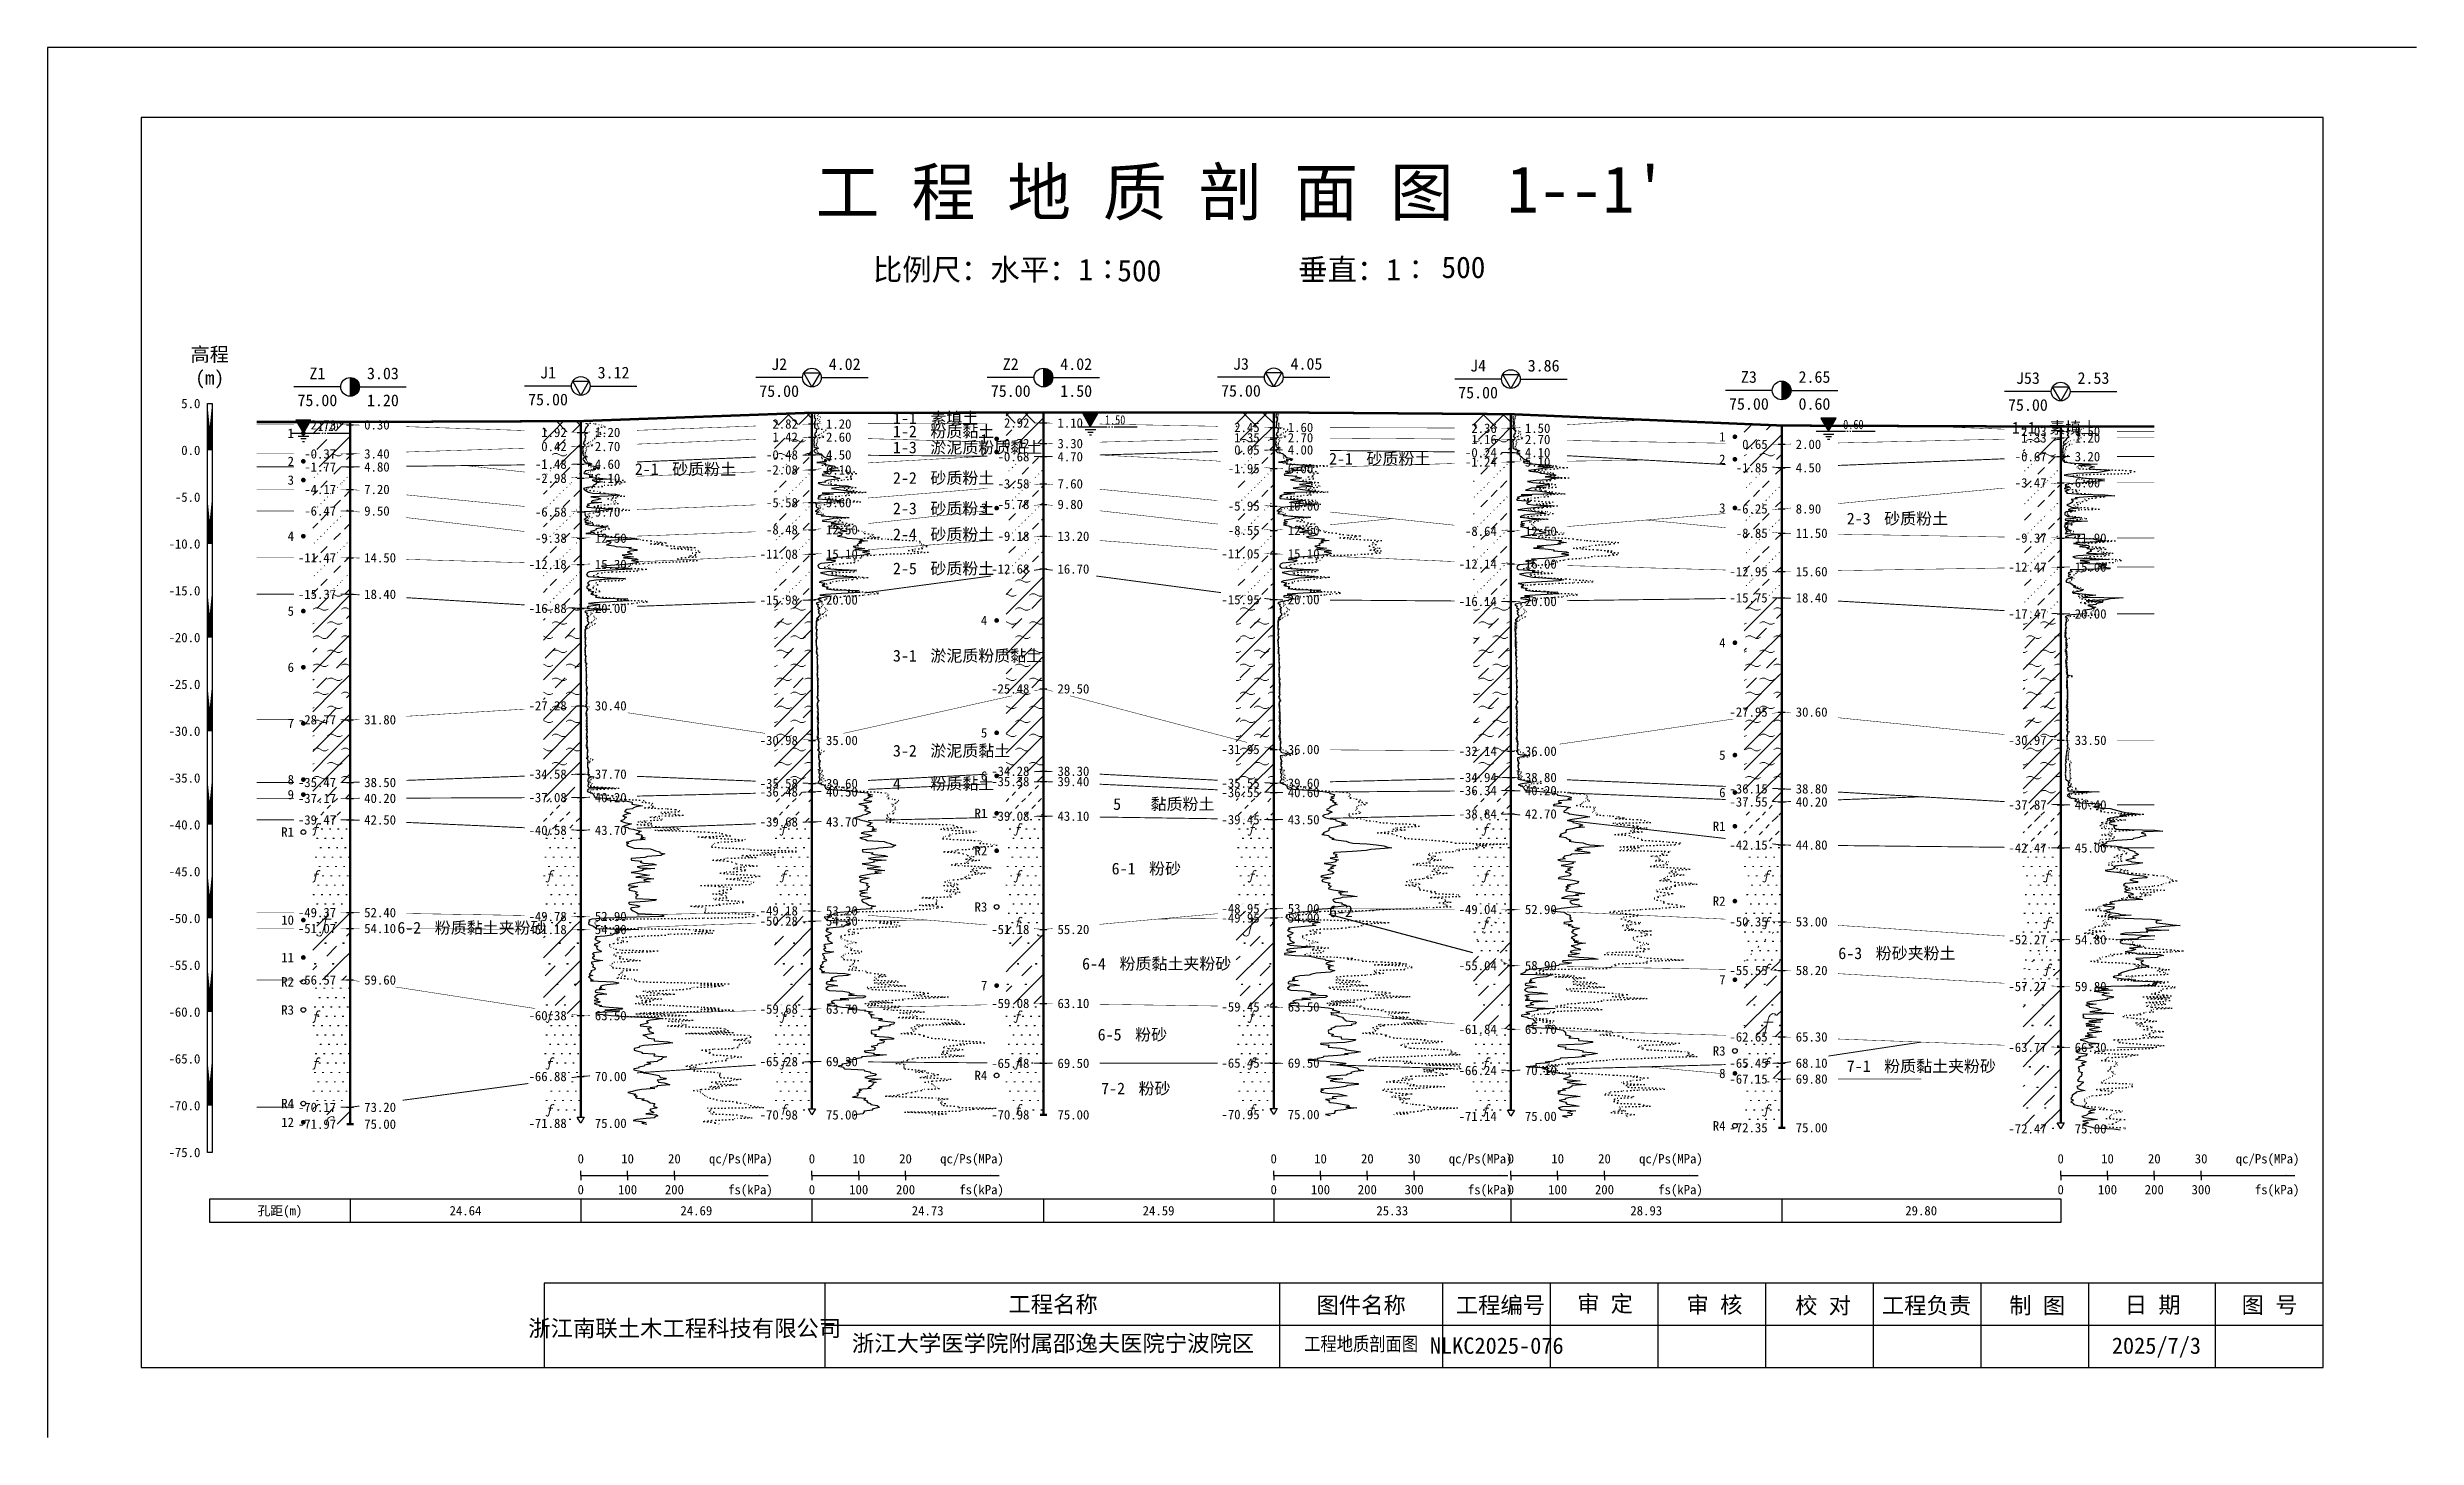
# Model space of a CAD drawing. Extents: x -37 to 3540, y -1485 to 297.
# Drawn here: x -37 to 469, y 0 to 297 of the extents above; entities that cross this region are included whole.
import ezdxf
from ezdxf.enums import TextEntityAlignment as Align

# ---------------------------------------------------------------- set-up
doc = ezdxf.new("R2010")
doc.units = 0
doc.linetypes.add('DOT', pattern=[6.35, 0, -6.35])
doc.layers.get('0').update_dxf_attribs({"linetype": 'CONTINUOUS'})
for name, color, linetype in [('CURVE', 200, 'CONTINUOUS'), ('FRAME', 7, 'CONTINUOUS'), ('HOLE', 41, 'CONTINUOUS'), ('RULER', 7, 'CONTINUOUS'), ('SAMPLE', 1, 'CONTINUOUS'), ('STRATUM', 241, 'CONTINUOUS')]:
    doc.layers.add(name, color=color, linetype=linetype)
doc.layers.add('HATCH', color=7, linetype='CONTINUOUS', lineweight=13)
doc.styles.add('ST', font='')
doc.styles.get('ST').set_extended_font_data('SimSun')
pattern_1 = [(45, (0, 0), (-2.12132, 2.12132), [10, 0]), (135, (0, 0), (-2.12132, -2.12132), [10, 0])]
pattern_2 = [(45, (0, 0), (-4.24264, 4.24264), [10, 0]), (45, (1.061, -3.182), (-2.12132, 6.36396), [3, -3])]
pattern_3 = [(45, (0, 0), (-4.24264, 4.24264), [10, 0]), (45, (1.061, -3.182), (-2.12132, 6.36396), [3, -3]), (26.565, (1.0741, -0.2536), (5.999823, 5.999812), [0.567, -12.849]), (0, (0.507, -0.2536), (0, 6), [0.567, -5.433]), (26.565, (-1.5813, 0), (5.999823, 5.999812), [0.567, -12.849]), (0, (-1.074, 0.2536), (0, 6), [0.567, -5.433]), (153.435, (0.5071, -0.2536), (-5.999818, -5e-06), [1.134, -12.2826]), (26.565, (4.0741, 2.7464), (5.999823, 5.999812), [0.567, -12.849]), (0, (3.507, 2.7464), (0, 6), [0.567, -5.433]), (26.565, (1.4187, 3), (5.999823, 5.999812), [0.567, -12.849]), (0, (1.926, 3.2536), (0, 6), [0.567, -5.433]), (153.435, (3.5071, 2.7464), (-5.999818, -5e-06), [1.134, -12.2826])]
pattern_4 = [(45, (0, 0), (-7e-07, 6.99998), [1.97196, -7.92754]), (45, (2.813, 2.829), (-7e-07, 6.99998), [1.99367, -7.90583]), (45, (5.0675, 5.082), (-7e-07, 6.99998), [1.81361, -8.08588]), (26.56505, (0, 3.5), (7, 7), [0.0965, -15.55598]), (36.8699, (0.7, 4.2), (7, 7), [0.19775, -34.80225]), (315, (3.5, 6.976), (6.99998, 1e-06), [0.03305, -9.86644]), (26.56505, (3.5, 0), (7, 7), [0.14475, -15.50773]), (26.56505, (4.2, 0.7), (7, 7), [0.10528, -15.5472]), (90, (4.55, 1.05), (-7, -5e-07), [0.02877, -6.97123]), (26.56505, (4.9, 1.4), (7, 7), [0.09101, -31.21394]), (36.8699, (5.6, 2.1), (7, 7), [0.11069, -34.88931]), (45, (6.3, 2.8), (-2e-07, 6.99998), [0.10911, -9.79038]), (315, (6.914, 3.548), (6.99998, 1e-06), [0.03305, -9.86644]), (36.8699, (1.4, 4.9), (7, 7), [0.10224, -34.89776]), (53.1301, (2.1, 5.6), (13.9999998, 21), [0.13438, -34.86562]), (53.1301, (2.8, 6.3), (13.9999998, 21), [0.12625, -34.87375])]
pattern_5 = [(45, (0, 0), (-2.12132, 2.12132), [10, 0]), (26.565, (1.0741, -0.2536), (5.999823, 5.999812), [0.567, -12.849]), (0, (0.507, -0.2536), (0, 6), [0.567, -5.433]), (26.565, (-1.5813, 0), (5.999823, 5.999812), [0.567, -12.849]), (0, (-1.074, 0.2536), (0, 6), [0.567, -5.433]), (153.435, (0.5071, -0.2536), (-5.999818, -5e-06), [1.134, -12.2826]), (26.565, (4.0741, 2.7464), (5.999823, 5.999812), [0.567, -12.849]), (0, (3.507, 2.7464), (0, 6), [0.567, -5.433]), (26.565, (1.4187, 3), (5.999823, 5.999812), [0.567, -12.849]), (0, (1.926, 3.2536), (0, 6), [0.567, -5.433]), (153.435, (3.5071, 2.7464), (-5.999818, -5e-06), [1.134, -12.2826])]
pattern_6 = [(45, (0, 0), (-6e-07, 6.99998), [0.9473, -8.9522]), (45, (1.4, 1.4), (-6e-07, 6.99998), [0.9869, -8.9126]), (45, (2.8, 2.8), (-6e-07, 6.99998), [1.06018, -8.83931]), (45, (4.2, 4.2), (-6e-07, 6.99998), [0.94918, -8.95032]), (45, (5.6, 5.6), (-6e-07, 6.99998), [1.0365, -8.86299]), (45, (3.5, 0), (-6e-07, 6.99998), [1.01335, -8.88615]), (45, (4.9, 1.4), (-6e-07, 6.99998), [1.07896, -12.12037]), (45, (6.3, 2.8), (-6e-07, 6.99998), [0.99882, -8.90067]), (45, (0.7, 4.2), (-4e-07, 6.99998), [1.05533, -8.84416]), (45, (2.1, 5.6), (-4e-07, 6.99998), [1.0365, -8.86299])]
pattern_7 = [(82.875, (-0.8346, -1.206), (0.0003693, 10.0001764), [0.0893, -80.5337]), (143.13, (-0.7336, -1.2818), (-29.999964, 20.000054), [0.12627, -49.87373]), (172.875, (-0.5564, -1.304), (-70.0002457, 9.9996603), [0.17857, -80.44443]), (206.565, (-0.378, -1.2147), (-9.999705, -9.999687), [0.19954, -22.16046]), (243.435, (-0.2887, -1.0363), (9e-06, -9.999696), [0.19954, -22.16146]), (255.964, (-0.1994, -0.679), (-0.0002, -9.999501), [0.36813, -40.86287]), (255.964, (0.1106, 0.561), (-0.0002, -9.999501), [1.27838, -39.95262]), (255.964, (0.179, 0.835), (-0.0002, -9.999501), [0.28235, -40.94865]), (216.87, (0.3694, 1.0892), (-9.999982, -10.000018), [0.12627, -49.87373]), (243.435, (0.2683, 1.0135), (9e-06, -9.999696), [0.19954, -22.16146]), (206.565, (0.548, 1.1785), (-9.999705, -9.999687), [0.19954, -22.16046]), (172.875, (0.725, 1.1563), (-70.0002457, 9.9996603), [0.17857, -80.44443]), (143.13, (0.826, 1.0806), (-29.999964, 20.000054), [0.12627, -49.87373]), (82.875, (0.815, 0.992), (0.0003693, 10.0001764), [0.0893, -80.5337]), (0, (-0.33, 0.34), (0, 10), [0.89286, -9.10714]), (0, (0.025, 0), (1, 2), [0, -1.75]), (0, (0, 0.025), (1, 2), [0, -1.75]), (0, (0, 0), (1, 2), [0, -1.75]), (0, (-0.025, 0), (1, 2), [0, -1.75]), (0, (0, -0.025), (1, 2), [0, -1.75])]
pattern_8 = [(82.875, (-1.8361, -2.6533), (0.000812, 22.000388), [0.1964, -177.1742]), (143.13, (-1.614, -2.82), (-65.99992, 44.00012), [0.2778, -109.7222]), (172.875, (-1.224, -2.8687), (-154.00054, 21.999253), [0.39285, -176.97775]), (206.565, (-0.831, -2.672), (-21.99935, -21.9993), [0.439, -48.753]), (243.435, (-0.635, -2.28), (2e-05, -21.99933), [0.439, -48.7552]), (255.964, (-0.4387, -1.494), (-0.00044, -21.9989), [0.8099, -89.8983]), (255.964, (0.2434, 1.2344), (-0.00044, -21.9989), [2.8124, -87.8958]), (255.964, (0.394, 1.837), (-0.00044, -21.9989), [0.6212, -90.087]), (216.87, (0.8126, 2.3963), (-21.99996, -22.00004), [0.2778, -109.7222]), (243.435, (0.59, 2.23), (2e-05, -21.99933), [0.439, -48.7552]), (206.565, (1.205, 2.593), (-21.99935, -21.9993), [0.439, -48.753]), (172.875, (1.595, 2.544), (-154.00054, 21.999253), [0.39285, -176.97775]), (143.13, (1.8173, 2.3772), (-65.99992, 44.00012), [0.2778, -109.7222]), (82.875, (1.793, 2.1823), (0.000812, 22.000388), [0.1964, -177.1742]), (0, (-0.725, 0.748), (0, 22), [1.9643, -20.0357]), (0, (0.055, 0), (2.2, 4.4), [0, -3.85]), (0, (0, 0.055), (2.2, 4.4), [0, -3.85]), (0, (0, 0), (2.2, 4.4), [0, -3.85]), (0, (-0.055, 0), (2.2, 4.4), [0, -3.85]), (0, (0, -0.055), (2.2, 4.4), [0, -3.85])]
pattern_9 = [(45, (0, 0), (-2e-06, 15.39996), [4.3383, -17.4406]), (45, (6.188, 6.223), (-2e-06, 15.39996), [4.3861, -17.3928]), (45, (11.148, 11.181), (-2e-06, 15.39996), [3.98994, -17.78894]), (26.565, (0, 7.7), (15.4, 15.4), [0.2123, -34.22315]), (36.8699, (1.54, 9.24), (15.4, 15.4), [0.43504, -76.56496]), (315, (7.7, 15.347), (15.39996, 3e-06), [0.0727, -21.70617]), (26.565, (7.7, 0), (15.4, 15.4), [0.31845, -34.117]), (26.565, (9.24, 1.54), (15.4, 15.4), [0.2316, -34.20383]), (90, (10.01, 2.31), (-15.4, -1e-06), [0.0633, -15.3367]), (26.565, (10.78, 3.08), (15.4, 15.4), [0.2002, -68.6707]), (36.8699, (12.32, 4.62), (15.4, 15.4), [0.2435, -76.7565]), (45, (13.86, 6.16), (-5e-07, 15.39996), [0.24005, -21.53884]), (315, (15.211, 7.805), (15.39996, 3e-06), [0.0727, -21.70617]), (36.8699, (3.08, 10.78), (15.4, 15.4), [0.22493, -76.77507]), (53.1301, (4.62, 12.32), (30.8, 46.2), [0.29564, -76.70436]), (53.1301, (6.16, 13.86), (30.8, 46.2), [0.27774, -76.72226])]

msp = doc.modelspace()

# ---------------------------------------------------------------- texts
at = {"layer": 'HOLE', "style": 'ST'}
for s, p in [('Z1', (20.29, 227.35)), ('3.03', (34.29, 227.35)), ('J1', (69.56, 227.53)), ('3.12', (83.56, 227.53)), ('J2', (118.94, 229.33)), ('4.02', (132.94, 229.33)), ('Z2', (168.4, 229.34)), ('4.02', (182.4, 229.34)), ('J3', (217.59, 229.39)), ('4.05', (231.59, 229.39)), ('J4', (268.25, 229.01)), ('3.86', (282.25, 229.01)), ('Z3', (326.11, 226.59)), ('2.65', (340.11, 226.59)), ('75.00', (20.29, 221.6)), ('1.20', (34.29, 221.6)), ('75.00', (69.56, 221.78)), ('75.00', (118.94, 223.58)), ('75.00', (168.4, 223.59)), ('1.50', (182.4, 223.59)), ('75.00', (217.59, 223.64)), ('75.00', (268.25, 223.26)), ('J53', (385.71, 226.36)), ('2.53', (399.71, 226.36)), ('75.00', (326.11, 220.84)), ('0.60', (340.11, 220.84)), ('75.00', (385.71, 220.61))]:
    msp.add_text(s, height=2.5, dxfattribs=at).set_placement(p, align=Align.MIDDLE_CENTER)
for s, p in [('2.92', (172.4, 216.77)), ('2.73', (24.29, 216.37)), ('0.42', (73.56, 211.75)), ('1.92', (73.56, 214.75)), ('2.82', (122.94, 216.55)), ('1.42', (122.94, 213.75)), ('0.72', (172.4, 212.37)), ('2.45', (221.59, 215.82)), ('1.35', (221.59, 213.62)), ('2.36', (272.25, 215.64)), ('1.16', (272.25, 213.24)), ('0.65', (330.11, 212.21)), ('2.03', (389.71, 214.98)), ('1.33', (389.71, 213.58)), ('-0.37', (24.29, 210.17)), ('-1.77', (24.29, 207.37)), ('-1.48', (73.56, 207.96)), ('-0.48', (122.94, 209.95)), ('-2.08', (122.94, 206.75)), ('-0.68', (172.4, 209.57)), ('-1.95', (221.59, 207.02)), ('0.05', (221.59, 211.02)), ('-0.24', (272.25, 210.44)), ('-1.24', (272.25, 208.44)), ('-1.85', (330.11, 207.21)), ('-0.67', (389.71, 209.58)), ('-4.17', (24.29, 202.57)), ('-2.98', (73.56, 204.96)), ('-3.58', (172.4, 203.77)), ('-3.47', (389.71, 203.98)), ('-6.47', (24.29, 197.97)), ('-6.58', (73.56, 197.75)), ('-5.58', (122.94, 199.75)), ('-5.78', (172.4, 199.37)), ('-5.95', (221.59, 199.02)), ('-6.25', (330.11, 198.41)), ('-9.38', (73.56, 192.16)), ('-8.48', (122.94, 193.95)), ('-9.18', (172.4, 192.57)), ('-8.55', (221.59, 193.82)), ('-8.64', (272.25, 193.64)), ('-8.85', (330.11, 193.21)), ('-9.37', (389.71, 192.18)), ('-11.47', (24.29, 187.97)), ('-12.18', (73.56, 186.55)), ('-11.08', (122.94, 188.75)), ('-11.05', (221.59, 188.82)), ('-12.14', (272.25, 186.64)), ('-12.68', (172.4, 185.57)), ('-12.95', (330.11, 185.01)), ('-12.47', (389.71, 185.98)), ('-15.37', (24.29, 180.17)), ('-16.88', (73.56, 177.16)), ('-15.98', (122.94, 178.95)), ('-15.95', (221.59, 179.02)), ('-16.14', (272.25, 178.64)), ('-15.75', (330.11, 179.41)), ('-17.47', (389.71, 175.98)), ('-27.28', (73.56, 156.35)), ('-25.48', (172.4, 159.97)), ('-28.77', (24.29, 153.37)), ('-27.95', (330.11, 155.01)), ('-30.98', (122.94, 148.95)), ('-31.95', (221.59, 147.02)), ('-32.14', (272.25, 146.64)), ('-30.97', (389.71, 148.98)), ('-34.58', (73.56, 141.75)), ('-34.28', (172.4, 142.37)), ('-34.94', (272.25, 141.04)), ('-35.47', (24.29, 139.97)), ('-37.17', (24.29, 136.57)), ('-37.08', (73.56, 136.75)), ('-35.58', (122.94, 139.75)), ('-36.48', (122.94, 137.95)), ('-35.38', (172.4, 140.17)), ('-35.55', (221.59, 139.82)), ('-36.55', (221.59, 137.82)), ('-36.34', (272.25, 138.24)), ('-36.15', (330.11, 138.61)), ('-37.55', (330.11, 135.81)), ('-39.47', (24.29, 131.97)), ('-39.68', (122.94, 131.55)), ('-39.08', (172.4, 132.77)), ('-39.45', (221.59, 132.02)), ('-38.84', (272.25, 133.24)), ('-37.87', (389.71, 135.18)), ('-40.58', (73.56, 129.75)), ('-42.15', (330.11, 126.61)), ('-42.47', (389.71, 125.98)), ('-49.37', (24.29, 112.17)), ('-49.78', (73.56, 111.35)), ('-49.18', (122.94, 112.55)), ('-48.95', (221.59, 113.02)), ('-49.95', (221.59, 111.02)), ('-49.04', (272.25, 112.84)), ('-51.07', (24.29, 108.77)), ('-51.18', (73.56, 108.56)), ('-50.28', (122.94, 110.35)), ('-51.18', (172.4, 108.57)), ('-50.35', (330.11, 110.21)), ('-52.27', (389.71, 106.38)), ('-55.04', (272.25, 100.84)), ('-56.57', (24.29, 97.77)), ('-55.55', (330.11, 99.81)), ('-57.27', (389.71, 96.38)), ('-60.38', (73.56, 90.16)), ('-59.68', (122.94, 91.55)), ('-59.08', (172.4, 92.77)), ('-59.45', (221.59, 92.02)), ('-61.84', (272.25, 87.24)), ('-62.65', (330.11, 85.61)), ('-65.28', (122.94, 80.35)), ('-65.45', (221.59, 80.02)), ('-65.45', (330.11, 80.01)), ('-63.77', (389.71, 83.38)), ('-66.88', (73.56, 77.16)), ('-65.48', (172.4, 79.97)), ('-66.24', (272.25, 78.44)), ('-67.15', (330.11, 76.61)), ('-70.17', (24.29, 70.57)), ('-71.97', (24.29, 66.97)), ('-71.88', (73.56, 67.15)), ('-70.98', (122.94, 68.95)), ('-70.98', (172.4, 68.97)), ('-70.95', (221.59, 69.02)), ('-71.14', (272.25, 68.64)), ('-72.35', (330.11, 66.21)), ('-72.47', (389.71, 65.98))]:
    msp.add_text(s, height=2, dxfattribs=at).set_placement(p, align=Align.MIDDLE_RIGHT)
for s, p in [('1.10', (178.4, 216.77)), ('0.30', (30.29, 216.37)), ('2.70', (79.56, 211.75)), ('1.20', (79.56, 214.75)), ('2.60', (128.94, 213.75)), ('1.20', (128.94, 216.55)), ('3.30', (178.4, 212.37)), ('2.70', (227.59, 213.62)), ('1.60', (227.59, 215.82)), ('2.70', (278.25, 213.24)), ('1.50', (278.25, 215.64)), ('2.00', (336.11, 212.21)), ('0.50', (395.71, 214.98)), ('1.20', (395.71, 213.58)), ('4.80', (30.29, 207.37)), ('3.40', (30.29, 210.17)), ('4.60', (79.56, 207.96)), ('4.50', (128.94, 209.95)), ('6.10', (128.94, 206.75)), ('4.70', (178.4, 209.57)), ('4.00', (227.59, 211.02)), ('6.00', (227.59, 207.02)), ('4.10', (278.25, 210.44)), ('5.10', (278.25, 208.44)), ('4.50', (336.11, 207.21)), ('3.20', (395.71, 209.58)), ('7.20', (30.29, 202.57)), ('6.10', (79.56, 204.96)), ('7.60', (178.4, 203.77)), ('6.00', (395.71, 203.98)), ('9.50', (30.29, 197.97)), ('9.70', (79.56, 197.75)), ('9.60', (128.94, 199.75)), ('9.80', (178.4, 199.37)), ('10.00', (227.59, 199.02)), ('8.90', (336.11, 198.41)), ('12.50', (79.56, 192.16)), ('12.50', (128.94, 193.95)), ('13.20', (178.4, 192.57)), ('12.60', (227.59, 193.82)), ('12.50', (278.25, 193.64)), ('11.50', (336.11, 193.21)), ('11.90', (395.71, 192.18)), ('14.50', (30.29, 187.97)), ('15.30', (79.56, 186.55)), ('15.10', (128.94, 188.75)), ('15.10', (227.59, 188.82)), ('16.00', (278.25, 186.64)), ('16.70', (178.4, 185.57)), ('15.60', (336.11, 185.01)), ('15.00', (395.71, 185.98)), ('18.40', (30.29, 180.17)), ('20.00', (79.56, 177.16)), ('20.00', (128.94, 178.95)), ('20.00', (227.59, 179.02)), ('20.00', (278.25, 178.64)), ('18.40', (336.11, 179.41)), ('20.00', (395.71, 175.98)), ('30.40', (79.56, 156.35)), ('29.50', (178.4, 159.97)), ('31.80', (30.29, 153.37)), ('30.60', (336.11, 155.01)), ('35.00', (128.94, 148.95)), ('36.00', (227.59, 147.02)), ('36.00', (278.25, 146.64)), ('33.50', (395.71, 148.98)), ('37.70', (79.56, 141.75)), ('38.30', (178.4, 142.37)), ('38.80', (278.25, 141.04)), ('40.20', (30.29, 136.57)), ('38.50', (30.29, 139.97)), ('40.20', (79.56, 136.75)), ('40.50', (128.94, 137.95)), ('39.60', (128.94, 139.75)), ('39.40', (178.4, 140.17)), ('39.60', (227.59, 139.82)), ('40.60', (227.59, 137.82)), ('40.20', (278.25, 138.24)), ('38.80', (336.11, 138.61)), ('40.20', (336.11, 135.81)), ('42.50', (30.29, 131.97)), ('43.70', (128.94, 131.55)), ('43.10', (178.4, 132.77)), ('43.50', (227.59, 132.02)), ('42.70', (278.25, 133.24)), ('40.40', (395.71, 135.18)), ('43.70', (79.56, 129.75)), ('44.80', (336.11, 126.61)), ('45.00', (395.71, 125.98)), ('52.40', (30.29, 112.17)), ('52.90', (79.56, 111.35)), ('53.20', (128.94, 112.55)), ('53.00', (227.59, 113.02)), ('54.00', (227.59, 111.02)), ('52.90', (278.25, 112.84)), ('54.10', (30.29, 108.77)), ('54.30', (79.56, 108.56)), ('54.30', (128.94, 110.35)), ('55.20', (178.4, 108.57)), ('53.00', (336.11, 110.21)), ('54.80', (395.71, 106.38)), ('58.90', (278.25, 100.84)), ('59.60', (30.29, 97.77)), ('58.20', (336.11, 99.81)), ('59.80', (395.71, 96.38)), ('63.50', (79.56, 90.16)), ('63.70', (128.94, 91.55)), ('63.10', (178.4, 92.77)), ('63.50', (227.59, 92.02)), ('65.70', (278.25, 87.24)), ('65.30', (336.11, 85.61)), ('69.30', (128.94, 80.35)), ('69.50', (227.59, 80.02)), ('68.10', (336.11, 80.01)), ('66.30', (395.71, 83.38)), ('70.00', (79.56, 77.16)), ('69.50', (178.4, 79.97)), ('70.10', (278.25, 78.44)), ('69.80', (336.11, 76.61)), ('73.20', (30.29, 70.57)), ('75.00', (30.29, 66.97)), ('75.00', (79.56, 67.15)), ('75.00', (128.94, 68.95)), ('75.00', (178.4, 68.97)), ('75.00', (227.59, 69.02)), ('75.00', (278.25, 68.64)), ('75.00', (336.11, 66.21)), ('75.00', (395.71, 65.98))]:
    msp.add_text(s, height=2, dxfattribs=at).set_placement(p, align=Align.MIDDLE_LEFT)
at = {"layer": 'RULER', "style": 'ST'}
for s, height, p in [('高程', 3, (-2.71, 232.92)), ('(m)', 3, (-2.71, 227.92)), ('0', 2, (76.56, 53.98)), ('100', 2, (86.56, 53.98)), ('200', 2, (96.56, 53.98)), ('0', 2, (125.94, 53.98)), ('100', 2, (135.94, 53.98)), ('200', 2, (145.94, 53.98)), ('0', 2, (224.59, 53.98)), ('100', 2, (234.59, 53.98)), ('200', 2, (244.59, 53.98)), ('300', 2, (254.59, 53.98)), ('0', 2, (275.25, 53.98)), ('100', 2, (285.25, 53.98)), ('200', 2, (295.25, 53.98)), ('0', 2, (392.71, 53.98)), ('100', 2, (402.71, 53.98)), ('200', 2, (412.71, 53.98)), ('300', 2, (422.71, 53.98))]:
    msp.add_text(s, height=height, dxfattribs=at).set_placement(p, align=Align.TOP_CENTER)
for s, p in [('5.0', (-4.71, 220.92)), ('0.0', (-4.71, 210.92)), ('-5.0', (-4.71, 200.92)), ('-10.0', (-4.71, 190.92)), ('-15.0', (-4.71, 180.92)), ('-20.0', (-4.71, 170.92)), ('-25.0', (-4.71, 160.92)), ('-30.0', (-4.71, 150.92)), ('-35.0', (-4.71, 140.92)), ('-40.0', (-4.71, 130.92)), ('-45.0', (-4.71, 120.92)), ('-50.0', (-4.71, 110.92)), ('-55.0', (-4.71, 100.92)), ('-60.0', (-4.71, 90.92)), ('-65.0', (-4.71, 80.92)), ('-70.0', (-4.71, 70.92)), ('-75.0', (-4.71, 60.92))]:
    msp.add_text(s, height=2, dxfattribs=at).set_placement(p, align=Align.MIDDLE_RIGHT)
for p in [(117.56, 57.98), (166.94, 57.98), (275.59, 57.98), (316.25, 57.98), (443.71, 57.98)]:
    msp.add_text('qc/Ps(MPa)', height=2, dxfattribs=at).set_placement(p, align=Align.BOTTOM_RIGHT)
for s, p in [('0', (76.56, 57.98)), ('10', (86.56, 57.98)), ('20', (96.56, 57.98)), ('0', (125.94, 57.98)), ('10', (135.94, 57.98)), ('20', (145.94, 57.98)), ('0', (224.59, 57.98)), ('10', (234.59, 57.98)), ('20', (244.59, 57.98)), ('30', (254.59, 57.98)), ('0', (275.25, 57.98)), ('10', (285.25, 57.98)), ('20', (295.25, 57.98)), ('0', (392.71, 57.98)), ('10', (402.71, 57.98)), ('20', (412.71, 57.98)), ('30', (422.71, 57.98))]:
    msp.add_text(s, height=2, dxfattribs=at).set_placement(p, align=Align.BOTTOM_CENTER)
for p in [(117.56, 53.98), (166.94, 53.98), (275.59, 53.98), (316.25, 53.98), (443.71, 53.98)]:
    msp.add_text('fs(kPa)', height=2, dxfattribs=at).set_placement(p, align=Align.TOP_RIGHT)
for s, p in [('孔距(m)', (12.29, 48.48)), ('24.64', (51.93, 48.48)), ('24.69', (101.25, 48.48)), ('24.73', (150.67, 48.48)), ('24.59', (199.99, 48.48)), ('25.33', (249.92, 48.48)), ('28.93', (304.18, 48.48)), ('29.80', (362.91, 48.48))]:
    msp.add_text(s, height=2, dxfattribs=at).set_placement(p, align=Align.MIDDLE_CENTER)
at = {"layer": 'SAMPLE', "style": 'ST'}
for s, p in [('1', (15.29, 214.57)), ('1', (163.4, 213.37)), ('1', (321.11, 213.81)), ('2', (15.29, 208.57)), ('2', (163.4, 210.57)), ('2', (321.11, 209.01)), ('3', (15.29, 204.57)), ('3', (163.4, 198.57)), ('3', (321.11, 198.61)), ('4', (15.29, 192.57)), ('5', (15.29, 176.57)), ('4', (163.4, 174.57)), ('4', (321.11, 169.81)), ('6', (15.29, 164.57)), ('7', (15.29, 152.57)), ('5', (163.4, 150.57)), ('6', (163.4, 141.37)), ('5', (321.11, 145.81)), ('8', (15.29, 140.57)), ('9', (15.29, 137.37)), ('6', (321.11, 137.81)), ('R1', (163.4, 133.37)), ('R1', (321.11, 130.61)), ('R1', (15.29, 129.37)), ('R2', (163.4, 125.37)), ('10', (15.29, 110.57)), ('R3', (163.4, 113.37)), ('R2', (321.11, 114.61)), ('11', (15.29, 102.57)), ('R2', (15.29, 97.37)), ('7', (163.4, 96.57)), ('7', (321.11, 97.81)), ('R3', (15.29, 91.37)), ('R3', (321.11, 82.61)), ('R4', (163.4, 77.37)), ('8', (321.11, 77.81)), ('R4', (15.29, 71.37)), ('12', (15.29, 67.37)), ('R4', (321.11, 66.61))]:
    msp.add_text(s, height=2, dxfattribs=at).set_placement(p, align=Align.MIDDLE_RIGHT)
at = {"layer": 'STRATUM', "style": 'ST'}
for s, p in [('1-1', (143.25, 217.79)), ('素填土', (151.25, 217.79)), ('1-2', (143.25, 214.95)), ('1-3', (143.25, 211.54)), ('粉质黏土', (151.25, 214.95)), ('淤泥质粉质黏土', (151.25, 211.54)), ('1-1', (382.28, 215.76)), ('素填土', (390.28, 215.76)), ('2-1', (88.09, 206.9)), ('砂质粉土', (96.09, 206.9)), ('2-1', (236.41, 209.12)), ('砂质粉土', (244.41, 209.12)), ('2-2', (143.25, 205.01)), ('砂质粉土', (151.25, 205.01)), ('2-3', (143.25, 198.5)), ('砂质粉土', (151.25, 198.5)), ('2-3', (347.01, 196.34)), ('砂质粉土', (355.01, 196.34)), ('2-4', (143.25, 192.97)), ('砂质粉土', (151.25, 192.97)), ('砂质粉土', (151.25, 185.68)), ('2-5', (143.25, 185.68)), ('3-1', (143.25, 167.04)), ('淤泥质粉质黏土', (151.25, 167.04)), ('3-2', (143.25, 146.74)), ('淤泥质黏土', (151.25, 146.74)), ('4', (143.25, 139.7)), ('粉质黏土', (151.25, 139.7)), ('黏质粉土', (198.29, 135.35)), ('5', (190.29, 135.35)), ('6-1', (189.97, 121.57)), ('粉砂', (197.97, 121.57)), ('6-2', (236.41, 112.44)), ('6-2', (37.36, 108.93)), ('粉质黏土夹粉砂', (45.36, 108.93)), ('6-4', (183.65, 101.24)), ('粉质黏土夹粉砂', (191.65, 101.24)), ('6-3', (345.2, 103.48)), ('粉砂夹粉土', (353.2, 103.48)), ('6-5', (186.99, 86.1)), ('粉砂', (194.99, 86.1)), ('粉砂', (195.73, 74.59)), ('7-1', (347.01, 79.36)), ('粉质黏土夹粉砂', (355.01, 79.36)), ('7-2', (187.73, 74.59))]:
    msp.add_text(s, height=2.5, dxfattribs=at).set_placement(p, align=Align.MIDDLE_LEFT)

# ---------------------------------------------------------------- blocks, each defined once
blk = doc.blocks.new('图头_剖面图A3')
at = {"style": 'ST'}
for s, height, p in [('工 程 地 质 剖 面 图', 10, (-15.09, 10.79)), ('比例尺：水平：1∶            垂直：1∶', 4.6, (-11.5, -5.76))]:
    blk.add_text(s, height=height, dxfattribs=at).set_placement(p, align=Align.MIDDLE_CENTER)
for tag, height, p in [('01_剖面号', 10, (64.41, 11.39)), ('02_横向比例', 4.6, (-18.82, -5.99)), ('03＿纵向比例', 4.6, (50.43, -5.28))]:
    blk.add_attdef(tag, text='', height=height, dxfattribs=at).set_placement(p, align=Align.MIDDLE_LEFT)
blk = doc.blocks.new('图签_A3长')
for p, q in [((0, 18), (-380, 18)), ((-380, 18), (-380, 0)), ((-320, 0), (-320, 18)), ((-222.82, 0), (-222.82, 18)), ((-188, 0), (-188, 18)), ((-165, 0), (-165, 18)), ((-142, 0), (-142, 18)), ((-119, 0), (-119, 18)), ((-96, 0), (-96, 18)), ((-73, 0), (-73, 18)), ((-50, 0), (-50, 18)), ((-23, 0), (-23, 18)), ((0, 0), (0, 18)), ((-320, 9), (0, 9)), ((-380, 0), (0, 0))]:
    blk.add_line(p, q)
at = {"style": 'ST'}
for s, p in [('工程名称', (-271.3, 13.5)), ('图件名称', (-205.49, 13.3)), ('工程编号', (-175.73, 13.3)), ('审 定', (-153.38, 13.61)), ('审 核', (-129.99, 13.36)), ('校 对', (-106.8, 13.23)), ('工程负责', (-84.71, 13.23)), ('制 图', (-61.06, 13.23)), ('日 期', (-36.37, 13.36)), ('图 号', (-11.42, 13.36))]:
    blk.add_text(s, height=3.5, dxfattribs=at).set_placement(p, align=Align.MIDDLE_CENTER)
for tag, p in [('01＿单位名称', (-349.98, 8.36)), ('02＿工程名称', (-271.3, 5.16)), ('04＿工程编号', (-176.51, 4.65)), ('05＿日期', (-35.59, 4.65)), ('06＿图号', (-11.16, 4.91))]:
    blk.add_attdef(tag, text='', height=3.5, dxfattribs=at).set_placement(p, align=Align.MIDDLE_CENTER)
at = {"style": 'ST', "width": 0.85}
blk.add_attdef('03＿图件名称', text='', height=3, dxfattribs=at).set_placement((-205.49, 5.05), align=Align.MIDDLE_CENTER)
blk = doc.blocks.new('H_sam_hole')
blk.add_line((0, 2), (0, -2))
at = {"const_width": 2}
blk.add_lwpolyline([(0, -1, 0.414214), (1, 0, 0.414214), (0, 1, 1)], format="xyb", dxfattribs=at)
blk.add_circle((0, 0), 2)
blk = doc.blocks.new('H_cpt_hole')
for p, q in [((-1.73, 1), (1.73, 1)), ((0, -2), (-1.73, 1)), ((1.73, 1), (0, -2))]:
    blk.add_line(p, q)
blk.add_circle((0, 0), 2)
blk = doc.blocks.new('Arrow')
for points in [[(-3.984779, 0.348623), (0, 0), (-3.189535, 0)], [(-3.189535, 0), (0, 0), (-3.984779, -0.348623)]]:
    blk.add_solid(points)
blk = doc.blocks.new('SampleSoilUndisturbed')
at = {"const_width": 0.5}
blk.add_lwpolyline([(-0.25, 0, 1), (0.25, 0, 1)], format="xyb", close=True, dxfattribs=at)
blk = doc.blocks.new('SampleSoilDisturbed')
blk.add_circle((0, 0), 0.5)
blk = doc.blocks.new('Gwl')
for points in [[(-2.63, 0), (3.61, 0)], [(3.93, 0), (4.21, 0)], [(4.53, 0), (4.8, 0)], [(5.09, 0), (9.99, 0)], [(-1.09, -0.61), (1.16, -0.61)], [(-0.54, -1.14), (0.61, -1.14)], [(-0.19, -1.74), (0.26, -1.74)]]:
    blk.add_lwpolyline(points)
blk.add_lwpolyline([(0, 0, 0, 3.22, 0), (0, 2.79, 3.22, 3.22, 0)], format="xyseb")
blk.add_lwpolyline([(0, 0), (1.61, 2.79), (-1.61, 2.79)], close=True)
at = {"style": 'ST', "width": 0.8}
blk.add_attdef('*GWL', (3.14, 0.45), '', height=2, dxfattribs=at)

# ---------------------------------------------------------------- hatches: boundary and pattern name
at = {"layer": 'HATCH'}
h = msp.add_hatch(dxfattribs=at)
h.set_pattern_fill('FZNT', color=32, style=0)
h.set_pattern_definition(pattern_2)
h.paths.add_polyline_path([(27.29, 216.37), (19.29, 216.37), (19.29, 210.17), (27.29, 210.17)])
h.paths.add_polyline_path([(16.65, 208.68), (24.78, 208.68), (24.78, 211.62), (16.65, 211.62)], flags=9)
h.paths.add_polyline_path([(18.08, 214.88), (24.78, 214.88), (24.78, 217.82), (18.08, 217.82)], flags=9)
h = msp.add_hatch(dxfattribs=at)
h.set_pattern_fill('STT', color=50, style=0)
h.set_pattern_definition(pattern_1)
h.paths.add_polyline_path([(27.29, 216.97), (19.29, 216.97), (19.29, 216.37), (27.29, 216.37)])
h.paths.add_polyline_path([(18.08, 214.88), (24.78, 214.88), (24.78, 217.82), (18.08, 217.82)], flags=9)
h = msp.add_hatch(dxfattribs=at)
h.set_pattern_fill('STT', color=50, style=0)
h.set_pattern_definition(pattern_1)
h.paths.add_polyline_path([(125.94, 218.95), (117.94, 218.66), (117.94, 216.26), (125.94, 216.55)])
h.paths.add_polyline_path([(116.73, 215.06), (123.43, 215.06), (123.43, 218), (116.73, 218)], flags=9)
h = msp.add_hatch(dxfattribs=at)
h.set_pattern_fill('FZNT', color=32, style=0)
h.set_pattern_definition(pattern_2)
h.paths.add_polyline_path([(175.4, 216.77), (167.4, 216.73), (167.4, 212.59), (175.4, 212.37)])
h.paths.add_polyline_path([(150.43, 209.11), (177.11, 209.11), (177.11, 214.05), (150.43, 214.05)], flags=9)
h.paths.add_polyline_path([(166.19, 210.88), (172.89, 210.88), (172.89, 213.81), (166.19, 213.81)], flags=24)
h.paths.add_polyline_path([(166.19, 215.28), (172.89, 215.28), (172.89, 218.21), (166.19, 218.21)], flags=9)
h = msp.add_hatch(dxfattribs=at)
h.set_pattern_fill('STT', color=50, style=0)
h.set_pattern_definition(pattern_1)
h.paths.add_polyline_path([(175.4, 218.97), (167.4, 218.96), (167.4, 216.73), (175.4, 216.77)])
h.paths.add_polyline_path([(166.19, 215.28), (172.89, 215.28), (172.89, 218.21), (166.19, 218.21)], flags=9)
h = msp.add_hatch(dxfattribs=at)
h.set_pattern_fill('STT', color=50, style=0)
h.set_pattern_definition(pattern_1)
h.paths.add_polyline_path([(224.59, 219.02), (216.59, 219.01), (216.59, 215.97), (224.59, 215.82)])
h.paths.add_polyline_path([(215.38, 214.33), (222.07, 214.33), (222.07, 217.23), (215.38, 217.23)], flags=9)
h = msp.add_hatch(dxfattribs=at)
h.set_pattern_fill('STT', color=50, style=0)
h.set_pattern_definition(pattern_1)
h.paths.add_polyline_path([(275.25, 218.64), (267.25, 218.7), (267.25, 215.67), (275.25, 215.64)])
h.paths.add_polyline_path([(266.04, 214.15), (272.74, 214.15), (272.74, 217.08), (266.04, 217.08)], flags=9)
h = msp.add_hatch(dxfattribs=at)
h.set_pattern_fill('YNFNT', color=251, style=0)
h.set_pattern_definition(pattern_3)
h.paths.add_polyline_path([(76.56, 211.75), (68.56, 211.5), (68.56, 207.86), (76.56, 207.96)])
h.paths.add_polyline_path([(65.92, 206.47), (74.05, 206.47), (74.05, 209.4), (65.92, 209.4)], flags=9)
h.paths.add_polyline_path([(67.35, 210.27), (74.05, 210.27), (74.05, 213.2), (67.35, 213.2)], flags=9)
h = msp.add_hatch(dxfattribs=at)
h.set_pattern_fill('STT', color=50, style=0)
h.set_pattern_definition(pattern_1)
h.paths.add_polyline_path([(76.56, 217.16), (68.56, 217.13), (68.56, 215.02), (76.56, 214.75)])
h.paths.add_polyline_path([(67.35, 213.27), (74.05, 213.27), (74.05, 216.2), (67.35, 216.2)], flags=9)
h = msp.add_hatch(dxfattribs=at)
h.set_pattern_fill('FZNT', color=32, style=0)
h.set_pattern_definition(pattern_2)
h.paths.add_polyline_path([(76.56, 214.75), (68.56, 215.02), (68.56, 211.5), (76.56, 211.75)])
h.paths.add_polyline_path([(67.35, 210.27), (74.05, 210.27), (74.05, 213.2), (67.35, 213.2)], flags=9)
h.paths.add_polyline_path([(67.35, 213.27), (74.05, 213.27), (74.05, 216.2), (67.35, 216.2)], flags=9)
h = msp.add_hatch(dxfattribs=at)
h.set_pattern_fill('YNFNT', color=251, style=0)
h.set_pattern_definition(pattern_3)
h.paths.add_polyline_path([(125.94, 213.75), (117.94, 213.43), (117.94, 209.63), (125.94, 209.95)])
h.paths.add_polyline_path([(115.3, 208.46), (123.43, 208.46), (123.43, 211.4), (115.3, 211.4)], flags=9)
h.paths.add_polyline_path([(116.74, 212.27), (123.43, 212.27), (123.43, 215.18), (116.74, 215.18)], flags=9)
h = msp.add_hatch(dxfattribs=at)
h.set_pattern_fill('FZNT', color=32, style=0)
h.set_pattern_definition(pattern_2)
h.paths.add_polyline_path([(224.59, 215.82), (216.59, 215.97), (216.59, 213.41), (224.59, 213.62)])
h.paths.add_polyline_path([(215.38, 212.13), (222.07, 212.13), (222.07, 215.06), (215.38, 215.06)], flags=9)
h.paths.add_polyline_path([(215.38, 214.33), (222.07, 214.33), (222.07, 217.23), (215.38, 217.23)], flags=9)
h = msp.add_hatch(dxfattribs=at)
h.set_pattern_fill('YNFNT', color=251, style=0)
h.set_pattern_definition(pattern_3)
h.paths.add_polyline_path([(224.59, 213.62), (216.59, 213.41), (216.59, 210.78), (224.59, 211.02)])
h.paths.add_polyline_path([(215.38, 209.53), (222.07, 209.53), (222.07, 212.46), (215.38, 212.46)], flags=9)
h.paths.add_polyline_path([(215.38, 212.13), (222.07, 212.13), (222.07, 215.06), (215.38, 215.06)], flags=9)
h = msp.add_hatch(dxfattribs=at)
h.set_pattern_fill('YNFNT', color=251, style=0)
h.set_pattern_definition(pattern_3)
h.paths.add_polyline_path([(275.25, 213.24), (267.25, 213.3), (267.25, 210.53), (275.25, 210.44)])
h.paths.add_polyline_path([(264.61, 208.95), (272.74, 208.95), (272.74, 211.88), (264.61, 211.88)], flags=9)
h.paths.add_polyline_path([(266.04, 211.75), (272.74, 211.75), (272.74, 214.68), (266.04, 214.68)], flags=9)
h = msp.add_hatch(dxfattribs=at)
h.set_pattern_fill('FZNT', color=32, style=0)
h.set_pattern_definition(pattern_2)
h.paths.add_polyline_path([(275.25, 215.64), (267.25, 215.67), (267.25, 213.3), (275.25, 213.24)])
h.paths.add_polyline_path([(266.04, 211.75), (272.74, 211.75), (272.74, 214.68), (266.04, 214.68)], flags=9)
h.paths.add_polyline_path([(266.04, 214.15), (272.74, 214.15), (272.74, 217.08), (266.04, 217.08)], flags=9)
h = msp.add_hatch(dxfattribs=at)
h.set_pattern_fill('YNFNT', color=251, style=0)
h.set_pattern_definition(pattern_3)
h.paths.add_polyline_path([(333.11, 212.21), (325.11, 212.35), (325.11, 207.66), (333.11, 207.21)])
h.paths.add_polyline_path([(322.47, 205.72), (330.6, 205.72), (330.6, 208.66), (322.47, 208.66)], flags=9)
h.paths.add_polyline_path([(323.9, 210.72), (330.6, 210.72), (330.6, 213.66), (323.9, 213.66)], flags=9)
h = msp.add_hatch(dxfattribs=at)
h.set_pattern_fill('FZNT', color=32, style=0)
h.set_pattern_definition(pattern_2)
h.paths.add_polyline_path([(333.11, 216.21), (325.11, 216.55), (325.11, 212.35), (333.11, 212.21)])
h.paths.add_polyline_path([(323.9, 210.72), (330.6, 210.72), (330.6, 213.66), (323.9, 213.66)], flags=9)
h = msp.add_hatch(dxfattribs=at)
h.set_pattern_fill('YNFNT', color=251, style=0)
h.set_pattern_definition(pattern_3)
h.paths.add_polyline_path([(392.71, 213.58), (384.71, 213.4), (384.71, 209.26), (392.71, 209.58)])
h.paths.add_polyline_path([(382.07, 208.09), (390.2, 208.09), (390.2, 211.03), (382.07, 211.03)], flags=9)
h.paths.add_polyline_path([(383.5, 212.09), (390.2, 212.09), (390.2, 215.03), (383.5, 215.03)], flags=9)
h = msp.add_hatch(dxfattribs=at)
h.set_pattern_fill('YNFNT', color=251, style=0)
h.set_pattern_definition(pattern_3)
h.paths.add_polyline_path([(27.29, 210.17), (19.29, 210.17), (19.29, 207.37), (27.29, 207.37)])
h.paths.add_polyline_path([(16.66, 205.88), (24.78, 205.88), (24.78, 208.8), (16.66, 208.8)], flags=9)
h.paths.add_polyline_path([(16.65, 208.68), (24.78, 208.68), (24.78, 211.62), (16.65, 211.62)], flags=9)
h = msp.add_hatch(dxfattribs=at)
h.set_pattern_fill('SZFT', color=52, style=0)
h.set_pattern_definition(pattern_4)
h.paths.add_polyline_path([(27.29, 207.37), (19.29, 207.37), (19.29, 202.57), (27.29, 202.57)])
h.paths.add_polyline_path([(16.66, 201.08), (24.78, 201.08), (24.78, 204), (16.66, 204)], flags=9)
h.paths.add_polyline_path([(16.66, 205.88), (24.78, 205.88), (24.78, 208.8), (16.66, 208.8)], flags=9)
h = msp.add_hatch(dxfattribs=at)
h.set_pattern_fill('SZFT', color=52, style=0)
h.set_pattern_definition(pattern_4)
h.paths.add_polyline_path([(76.56, 207.96), (68.56, 207.86), (68.56, 205.83), (76.56, 204.96)])
h.paths.add_polyline_path([(65.92, 203.47), (74.05, 203.47), (74.05, 206.4), (65.92, 206.4)], flags=9)
h.paths.add_polyline_path([(65.92, 206.47), (74.05, 206.47), (74.05, 209.4), (65.92, 209.4)], flags=9)
h = msp.add_hatch(dxfattribs=at)
h.set_pattern_fill('SZFT', color=52, style=0)
h.set_pattern_definition(pattern_4)
h.paths.add_polyline_path([(125.94, 209.95), (117.94, 209.63), (117.94, 206.46), (125.94, 206.75)])
h.paths.add_polyline_path([(115.3, 205.26), (123.43, 205.26), (123.43, 208.2), (115.3, 208.2)], flags=9)
h.paths.add_polyline_path([(115.3, 208.46), (123.43, 208.46), (123.43, 211.4), (115.3, 211.4)], flags=9)
h = msp.add_hatch(dxfattribs=at)
h.set_pattern_fill('SZFT', color=52, style=0)
h.set_pattern_definition(pattern_4)
h.paths.add_polyline_path([(125.94, 206.75), (117.94, 206.46), (117.94, 199.43), (125.94, 199.75)])
h.paths.add_polyline_path([(115.3, 198.26), (123.43, 198.26), (123.43, 201.2), (115.3, 201.2)], flags=9)
h.paths.add_polyline_path([(115.3, 205.26), (123.43, 205.26), (123.43, 208.2), (115.3, 208.2)], flags=9)
h = msp.add_hatch(dxfattribs=at)
h.set_pattern_fill('SZFT', color=52, style=0)
h.set_pattern_definition(pattern_4)
h.paths.add_polyline_path([(175.4, 209.57), (167.4, 209.63), (167.4, 203.12), (175.4, 203.77)])
h.paths.add_polyline_path([(164.76, 202.28), (172.89, 202.28), (172.89, 205.21), (164.76, 205.21)], flags=9)
h.paths.add_polyline_path([(164.76, 208.08), (172.89, 208.08), (172.89, 211.01), (164.76, 211.01)], flags=9)
h = msp.add_hatch(dxfattribs=at)
h.set_pattern_fill('SZFT', color=52, style=0)
h.set_pattern_definition(pattern_4)
h.paths.add_polyline_path([(224.59, 211.02), (216.59, 210.78), (216.59, 208.08), (224.59, 207.02)])
h.paths.add_polyline_path([(213.95, 205.53), (222.07, 205.53), (222.07, 208.46), (213.95, 208.46)], flags=9)
h.paths.add_polyline_path([(215.38, 209.53), (222.07, 209.53), (222.07, 212.46), (215.38, 212.46)], flags=9)
h = msp.add_hatch(dxfattribs=at)
h.set_pattern_fill('SZFT', color=52, style=0)
h.set_pattern_definition(pattern_4)
h.paths.add_polyline_path([(224.59, 207.02), (216.59, 208.08), (216.59, 199.79), (224.59, 199.02)])
h.paths.add_polyline_path([(213.95, 197.53), (222.07, 197.53), (222.07, 200.46), (213.95, 200.46)], flags=9)
h.paths.add_polyline_path([(213.95, 205.53), (222.07, 205.53), (222.07, 208.46), (213.95, 208.46)], flags=9)
h = msp.add_hatch(dxfattribs=at)
h.set_pattern_fill('SZFT', color=52, style=0)
h.set_pattern_definition(pattern_4)
h.paths.add_polyline_path([(275.25, 210.44), (267.25, 210.53), (267.25, 208.21), (275.25, 208.44)])
h.paths.add_polyline_path([(264.62, 206.95), (272.74, 206.95), (272.74, 209.87), (264.62, 209.87)], flags=9)
h.paths.add_polyline_path([(264.61, 208.95), (272.74, 208.95), (272.74, 211.88), (264.61, 211.88)], flags=9)
h = msp.add_hatch(dxfattribs=at)
h.set_pattern_fill('SZFT', color=52, style=0)
h.set_pattern_definition(pattern_4)
h.paths.add_polyline_path([(275.25, 208.44), (267.25, 208.21), (267.25, 194.49), (275.25, 193.64)])
h.paths.add_polyline_path([(264.61, 192.15), (272.74, 192.15), (272.74, 195.08), (264.61, 195.08)], flags=9)
h.paths.add_polyline_path([(264.62, 206.95), (272.74, 206.95), (272.74, 209.87), (264.62, 209.87)], flags=9)
h = msp.add_hatch(dxfattribs=at)
h.set_pattern_fill('SZFT', color=52, style=0)
h.set_pattern_definition(pattern_4)
h.paths.add_polyline_path([(333.11, 207.21), (325.11, 207.66), (325.11, 197.75), (333.11, 198.41)])
h.paths.add_polyline_path([(322.47, 196.92), (330.6, 196.92), (330.6, 199.86), (322.47, 199.86)], flags=9)
h.paths.add_polyline_path([(322.47, 205.72), (330.6, 205.72), (330.6, 208.66), (322.47, 208.66)], flags=9)
h = msp.add_hatch(dxfattribs=at)
h.set_pattern_fill('SZFT', color=52, style=0)
h.set_pattern_definition(pattern_4)
h.paths.add_polyline_path([(392.71, 209.58), (384.71, 209.26), (384.71, 203.24), (392.71, 203.98)])
h.paths.add_polyline_path([(382.07, 202.49), (390.2, 202.49), (390.2, 205.43), (382.07, 205.43)], flags=9)
h.paths.add_polyline_path([(382.07, 208.09), (390.2, 208.09), (390.2, 211.03), (382.07, 211.03)], flags=9)
h = msp.add_hatch(dxfattribs=at)
h.set_pattern_fill('SZFT', color=52, style=0)
h.set_pattern_definition(pattern_4)
h.paths.add_polyline_path([(27.29, 202.57), (19.29, 202.57), (19.29, 197.97), (27.29, 197.97)])
h.paths.add_polyline_path([(16.65, 196.48), (24.78, 196.48), (24.78, 199.42), (16.65, 199.42)], flags=9)
h.paths.add_polyline_path([(16.66, 201.08), (24.78, 201.08), (24.78, 204), (16.66, 204)], flags=9)
h = msp.add_hatch(dxfattribs=at)
h.set_pattern_fill('SZFT', color=52, style=0)
h.set_pattern_definition(pattern_4)
h.paths.add_polyline_path([(76.56, 204.96), (68.56, 205.83), (68.56, 198.54), (76.56, 197.75)])
h.paths.add_polyline_path([(65.92, 196.27), (74.05, 196.27), (74.05, 199.2), (65.92, 199.2)], flags=9)
h.paths.add_polyline_path([(65.92, 203.47), (74.05, 203.47), (74.05, 206.4), (65.92, 206.4)], flags=9)
h = msp.add_hatch(dxfattribs=at)
h.set_pattern_fill('SZFT', color=52, style=0)
h.set_pattern_definition(pattern_4)
h.paths.add_polyline_path([(175.4, 203.77), (167.4, 203.12), (167.4, 198.49), (175.4, 199.37)])
h.paths.add_polyline_path([(164.76, 197.88), (172.89, 197.88), (172.89, 200.81), (164.76, 200.81)], flags=9)
h.paths.add_polyline_path([(164.76, 202.28), (172.89, 202.28), (172.89, 205.21), (164.76, 205.21)], flags=9)
h = msp.add_hatch(dxfattribs=at)
h.set_pattern_fill('SZFT', color=52, style=0)
h.set_pattern_definition(pattern_4)
h.paths.add_polyline_path([(392.71, 203.98), (384.71, 203.24), (384.71, 192.32), (392.71, 192.18)])
h.paths.add_polyline_path([(382.07, 190.69), (390.2, 190.69), (390.2, 193.63), (382.07, 193.63)], flags=9)
h.paths.add_polyline_path([(382.07, 202.49), (390.2, 202.49), (390.2, 205.43), (382.07, 205.43)], flags=9)
h = msp.add_hatch(dxfattribs=at)
h.set_pattern_fill('SZFT', color=52, style=0)
h.set_pattern_definition(pattern_4)
h.paths.add_polyline_path([(27.29, 197.97), (19.29, 197.97), (19.29, 187.97), (27.29, 187.97)])
h.paths.add_polyline_path([(15.23, 186.48), (24.78, 186.48), (24.78, 189.4), (15.23, 189.4)], flags=9)
h.paths.add_polyline_path([(16.65, 196.48), (24.78, 196.48), (24.78, 199.42), (16.65, 199.42)], flags=9)
h = msp.add_hatch(dxfattribs=at)
h.set_pattern_fill('SZFT', color=52, style=0)
h.set_pattern_definition(pattern_4)
h.paths.add_polyline_path([(76.56, 197.75), (68.56, 198.54), (68.56, 193.1), (76.56, 192.16)])
h.paths.add_polyline_path([(65.92, 190.67), (74.05, 190.67), (74.05, 193.6), (65.92, 193.6)], flags=9)
h.paths.add_polyline_path([(65.92, 196.27), (74.05, 196.27), (74.05, 199.2), (65.92, 199.2)], flags=9)
h = msp.add_hatch(dxfattribs=at)
h.set_pattern_fill('SZFT', color=52, style=0)
h.set_pattern_definition(pattern_4)
h.paths.add_polyline_path([(125.94, 199.75), (117.94, 199.43), (117.94, 193.66), (125.94, 193.95)])
h.paths.add_polyline_path([(115.3, 192.46), (123.43, 192.46), (123.43, 195.4), (115.3, 195.4)], flags=9)
h.paths.add_polyline_path([(115.3, 198.26), (123.43, 198.26), (123.43, 201.2), (115.3, 201.2)], flags=9)
h = msp.add_hatch(dxfattribs=at)
h.set_pattern_fill('SZFT', color=52, style=0)
h.set_pattern_definition(pattern_4)
h.paths.add_polyline_path([(175.4, 199.37), (167.4, 198.49), (167.4, 191.95), (175.4, 192.57)])
h.paths.add_polyline_path([(164.76, 191.08), (172.89, 191.08), (172.89, 194.01), (164.76, 194.01)], flags=9)
h.paths.add_polyline_path([(164.76, 197.88), (172.89, 197.88), (172.89, 200.81), (164.76, 200.81)], flags=9)
h = msp.add_hatch(dxfattribs=at)
h.set_pattern_fill('SZFT', color=52, style=0)
h.set_pattern_definition(pattern_4)
h.paths.add_polyline_path([(224.59, 199.02), (216.59, 199.79), (216.59, 194.72), (224.59, 193.82)])
h.paths.add_polyline_path([(213.95, 192.33), (222.07, 192.33), (222.07, 195.26), (213.95, 195.26)], flags=9)
h.paths.add_polyline_path([(213.95, 197.53), (222.07, 197.53), (222.07, 200.46), (213.95, 200.46)], flags=9)
h = msp.add_hatch(dxfattribs=at)
h.set_pattern_fill('SZFT', color=52, style=0)
h.set_pattern_definition(pattern_4)
h.paths.add_polyline_path([(333.11, 198.41), (325.11, 197.75), (325.11, 193.99), (333.11, 193.21)])
h.paths.add_polyline_path([(322.47, 191.72), (330.6, 191.72), (330.6, 194.66), (322.47, 194.66)], flags=9)
h.paths.add_polyline_path([(322.47, 196.92), (330.6, 196.92), (330.6, 199.86), (322.47, 199.86)], flags=9)
h = msp.add_hatch(dxfattribs=at)
h.set_pattern_fill('SZFT', color=52, style=0)
h.set_pattern_definition(pattern_4)
h.paths.add_polyline_path([(76.56, 192.16), (68.56, 193.1), (68.56, 186.78), (76.56, 186.55)])
h.paths.add_polyline_path([(64.49, 185.07), (74.05, 185.07), (74.05, 188), (64.49, 188)], flags=9)
h.paths.add_polyline_path([(65.92, 190.67), (74.05, 190.67), (74.05, 193.6), (65.92, 193.6)], flags=9)
h = msp.add_hatch(dxfattribs=at)
h.set_pattern_fill('SZFT', color=52, style=0)
h.set_pattern_definition(pattern_4)
h.paths.add_polyline_path([(125.94, 193.95), (117.94, 193.66), (117.94, 188.4), (125.94, 188.75)])
h.paths.add_polyline_path([(113.87, 187.26), (123.43, 187.26), (123.43, 190.2), (113.87, 190.2)], flags=9)
h.paths.add_polyline_path([(115.3, 192.46), (123.43, 192.46), (123.43, 195.4), (115.3, 195.4)], flags=9)
h = msp.add_hatch(dxfattribs=at)
h.set_pattern_fill('SZFT', color=52, style=0)
h.set_pattern_definition(pattern_4)
h.paths.add_polyline_path([(175.4, 192.57), (167.4, 191.95), (167.4, 184.5), (175.4, 185.57)])
h.paths.add_polyline_path([(163.33, 184.08), (172.89, 184.08), (172.89, 187.01), (163.33, 187.01)], flags=9)
h.paths.add_polyline_path([(164.76, 191.08), (172.89, 191.08), (172.89, 194.01), (164.76, 194.01)], flags=9)
h = msp.add_hatch(dxfattribs=at)
h.set_pattern_fill('SZFT', color=52, style=0)
h.set_pattern_definition(pattern_4)
h.paths.add_polyline_path([(224.59, 193.82), (216.59, 194.72), (216.59, 189.43), (224.59, 188.82)])
h.paths.add_polyline_path([(212.52, 187.33), (222.07, 187.33), (222.07, 190.26), (212.52, 190.26)], flags=9)
h.paths.add_polyline_path([(213.95, 192.33), (222.07, 192.33), (222.07, 195.26), (213.95, 195.26)], flags=9)
h = msp.add_hatch(dxfattribs=at)
h.set_pattern_fill('SZFT', color=52, style=0)
h.set_pattern_definition(pattern_4)
h.paths.add_polyline_path([(275.25, 193.64), (267.25, 194.49), (267.25, 186.98), (275.25, 186.64)])
h.paths.add_polyline_path([(263.19, 185.15), (272.74, 185.15), (272.74, 188.07), (263.19, 188.07)], flags=9)
h.paths.add_polyline_path([(264.61, 192.15), (272.74, 192.15), (272.74, 195.08), (264.61, 195.08)], flags=9)
h = msp.add_hatch(dxfattribs=at)
h.set_pattern_fill('SZFT', color=52, style=0)
h.set_pattern_definition(pattern_4)
h.paths.add_polyline_path([(333.11, 193.21), (325.11, 193.99), (325.11, 185.24), (333.11, 185.01)])
h.paths.add_polyline_path([(321.04, 183.52), (330.6, 183.52), (330.6, 186.46), (321.04, 186.46)], flags=9)
h.paths.add_polyline_path([(322.47, 191.72), (330.6, 191.72), (330.6, 194.66), (322.47, 194.66)], flags=9)
h = msp.add_hatch(dxfattribs=at)
h.set_pattern_fill('SZFT', color=52, style=0)
h.set_pattern_definition(pattern_4)
h.paths.add_polyline_path([(392.71, 192.18), (384.71, 192.32), (384.71, 185.85), (392.71, 185.98)])
h.paths.add_polyline_path([(380.64, 184.5), (390.19, 184.5), (390.19, 187.41), (380.64, 187.41)], flags=9)
h.paths.add_polyline_path([(382.07, 190.69), (390.2, 190.69), (390.2, 193.63), (382.07, 193.63)], flags=9)
h = msp.add_hatch(dxfattribs=at)
h.set_pattern_fill('SZFT', color=52, style=0)
h.set_pattern_definition(pattern_4)
h.paths.add_polyline_path([(27.29, 187.97), (19.29, 187.97), (19.29, 180.17), (27.29, 180.17)])
h.paths.add_polyline_path([(15.22, 178.68), (24.78, 178.68), (24.78, 181.62), (15.22, 181.62)], flags=9)
h.paths.add_polyline_path([(15.23, 186.48), (24.78, 186.48), (24.78, 189.4), (15.23, 189.4)], flags=9)
h = msp.add_hatch(dxfattribs=at)
h.set_pattern_fill('SZFT', color=52, style=0)
h.set_pattern_definition(pattern_4)
h.paths.add_polyline_path([(76.56, 186.55), (68.56, 186.78), (68.56, 177.64), (76.56, 177.16)])
h.paths.add_polyline_path([(64.49, 175.67), (74.05, 175.67), (74.05, 178.6), (64.49, 178.6)], flags=9)
h.paths.add_polyline_path([(64.49, 185.07), (74.05, 185.07), (74.05, 188), (64.49, 188)], flags=9)
h = msp.add_hatch(dxfattribs=at)
h.set_pattern_fill('SZFT', color=52, style=0)
h.set_pattern_definition(pattern_4)
h.paths.add_polyline_path([(125.94, 188.75), (117.94, 188.4), (117.94, 178.66), (125.94, 178.95)])
h.paths.add_polyline_path([(113.87, 177.46), (123.43, 177.46), (123.43, 180.4), (113.87, 180.4)], flags=9)
h.paths.add_polyline_path([(113.87, 187.26), (123.43, 187.26), (123.43, 190.2), (113.87, 190.2)], flags=9)
h = msp.add_hatch(dxfattribs=at)
h.set_pattern_fill('SZFT', color=52, style=0)
h.set_pattern_definition(pattern_4)
h.paths.add_polyline_path([(224.59, 188.82), (216.59, 189.43), (216.59, 180.08), (224.59, 179.02)])
h.paths.add_polyline_path([(212.52, 177.53), (222.07, 177.53), (222.07, 180.46), (212.52, 180.46)], flags=9)
h.paths.add_polyline_path([(212.52, 187.33), (222.07, 187.33), (222.07, 190.26), (212.52, 190.26)], flags=9)
h = msp.add_hatch(dxfattribs=at)
h.set_pattern_fill('SZFT', color=52, style=0)
h.set_pattern_definition(pattern_4)
h.paths.add_polyline_path([(275.25, 186.64), (267.25, 186.98), (267.25, 178.7), (275.25, 178.64)])
h.paths.add_polyline_path([(263.18, 177.15), (272.74, 177.15), (272.74, 180.08), (263.18, 180.08)], flags=9)
h.paths.add_polyline_path([(263.19, 185.15), (272.74, 185.15), (272.74, 188.07), (263.19, 188.07)], flags=9)
h = msp.add_hatch(dxfattribs=at)
h.set_pattern_fill('SZFT', color=52, style=0)
h.set_pattern_definition(pattern_4)
h.paths.add_polyline_path([(392.71, 185.98), (384.71, 185.85), (384.71, 176.44), (392.71, 175.98)])
h.paths.add_polyline_path([(380.64, 174.5), (390.19, 174.5), (390.19, 177.41), (380.64, 177.41)], flags=9)
h.paths.add_polyline_path([(380.64, 184.5), (390.19, 184.5), (390.19, 187.41), (380.64, 187.41)], flags=9)
h = msp.add_hatch(dxfattribs=at)
h.set_pattern_fill('YNFNT', color=251, style=0)
h.set_pattern_definition(pattern_3)
h.paths.add_polyline_path([(175.4, 185.57), (167.4, 184.5), (167.4, 158.19), (175.4, 159.97)])
h.paths.add_polyline_path([(150.43, 164.6), (177.11, 164.6), (177.11, 169.54), (150.43, 169.54)], flags=9)
h.paths.add_polyline_path([(163.33, 158.48), (172.89, 158.48), (172.89, 161.41), (163.33, 161.41)], flags=9)
h.paths.add_polyline_path([(163.33, 184.08), (172.89, 184.08), (172.89, 187.01), (163.33, 187.01)], flags=9)
h = msp.add_hatch(dxfattribs=at)
h.set_pattern_fill('SZFT', color=52, style=0)
h.set_pattern_definition(pattern_4)
h.paths.add_polyline_path([(333.11, 185.01), (325.11, 185.24), (325.11, 179.31), (333.11, 179.41)])
h.paths.add_polyline_path([(321.04, 177.93), (330.59, 177.93), (330.59, 180.84), (321.04, 180.84)], flags=9)
h.paths.add_polyline_path([(321.04, 183.52), (330.6, 183.52), (330.6, 186.46), (321.04, 186.46)], flags=9)
h = msp.add_hatch(dxfattribs=at)
h.set_pattern_fill('YNFNT', color=251, style=0)
h.set_pattern_definition(pattern_3)
h.paths.add_polyline_path([(27.29, 180.17), (19.29, 180.17), (19.29, 153.37), (27.29, 153.37)])
h.paths.add_polyline_path([(15.22, 151.88), (24.78, 151.88), (24.78, 154.82), (15.22, 154.82)], flags=9)
h.paths.add_polyline_path([(15.22, 178.68), (24.78, 178.68), (24.78, 181.62), (15.22, 181.62)], flags=9)
h = msp.add_hatch(dxfattribs=at)
h.set_pattern_fill('YNFNT', color=251, style=0)
h.set_pattern_definition(pattern_3)
h.paths.add_polyline_path([(76.56, 177.16), (68.56, 177.64), (68.56, 155.87), (76.56, 156.35)])
h.paths.add_polyline_path([(64.49, 154.87), (74.05, 154.87), (74.05, 157.8), (64.49, 157.8)], flags=9)
h.paths.add_polyline_path([(64.49, 175.67), (74.05, 175.67), (74.05, 178.6), (64.49, 178.6)], flags=9)
h = msp.add_hatch(dxfattribs=at)
h.set_pattern_fill('YNFNT', color=251, style=0)
h.set_pattern_definition(pattern_3)
h.paths.add_polyline_path([(125.94, 178.95), (117.94, 178.66), (117.94, 150.15), (125.94, 148.95)])
h.paths.add_polyline_path([(113.87, 147.46), (123.43, 147.46), (123.43, 150.4), (113.87, 150.4)], flags=9)
h.paths.add_polyline_path([(113.87, 177.46), (123.43, 177.46), (123.43, 180.4), (113.87, 180.4)], flags=9)
h = msp.add_hatch(dxfattribs=at)
h.set_pattern_fill('YNFNT', color=251, style=0)
h.set_pattern_definition(pattern_3)
h.paths.add_polyline_path([(224.59, 179.02), (216.59, 180.08), (216.59, 149.12), (224.59, 147.02)])
h.paths.add_polyline_path([(212.52, 145.53), (222.07, 145.53), (222.07, 148.46), (212.52, 148.46)], flags=9)
h.paths.add_polyline_path([(212.52, 177.53), (222.07, 177.53), (222.07, 180.46), (212.52, 180.46)], flags=9)
h = msp.add_hatch(dxfattribs=at)
h.set_pattern_fill('YNFNT', color=251, style=0)
h.set_pattern_definition(pattern_3)
h.paths.add_polyline_path([(275.25, 178.64), (267.25, 178.7), (267.25, 146.7), (275.25, 146.64)])
h.paths.add_polyline_path([(263.18, 145.15), (272.74, 145.15), (272.74, 148.08), (263.18, 148.08)], flags=9)
h.paths.add_polyline_path([(263.18, 177.15), (272.74, 177.15), (272.74, 180.08), (263.18, 180.08)], flags=9)
h = msp.add_hatch(dxfattribs=at)
h.set_pattern_fill('YNFNT', color=251, style=0)
h.set_pattern_definition(pattern_3)
h.paths.add_polyline_path([(333.11, 179.41), (325.11, 179.31), (325.11, 153.85), (333.11, 155.01)])
h.paths.add_polyline_path([(321.04, 153.52), (330.6, 153.52), (330.6, 156.46), (321.04, 156.46)], flags=9)
h.paths.add_polyline_path([(321.04, 177.93), (330.59, 177.93), (330.59, 180.84), (321.04, 180.84)], flags=9)
h = msp.add_hatch(dxfattribs=at)
h.set_pattern_fill('YNFNT', color=251, style=0)
h.set_pattern_definition(pattern_3)
h.paths.add_polyline_path([(392.71, 175.98), (384.71, 176.44), (384.71, 149.79), (392.71, 148.98)])
h.paths.add_polyline_path([(380.64, 147.49), (390.2, 147.49), (390.2, 150.43), (380.64, 150.43)], flags=9)
h.paths.add_polyline_path([(380.64, 174.5), (390.19, 174.5), (390.19, 177.41), (380.64, 177.41)], flags=9)
h = msp.add_hatch(dxfattribs=at)
h.set_pattern_fill('YNNT', color=251, style=0)
h.set_pattern_definition(pattern_5)
h.paths.add_polyline_path([(76.56, 156.35), (68.56, 155.87), (68.56, 141.47), (76.56, 141.75)])
h.paths.add_polyline_path([(64.49, 140.27), (74.05, 140.27), (74.05, 143.2), (64.49, 143.2)], flags=9)
h.paths.add_polyline_path([(64.49, 154.87), (74.05, 154.87), (74.05, 157.8), (64.49, 157.8)], flags=9)
h = msp.add_hatch(dxfattribs=at)
h.set_pattern_fill('YNNT', color=251, style=0)
h.set_pattern_definition(pattern_5)
h.paths.add_polyline_path([(175.4, 159.97), (167.4, 158.19), (167.4, 141.94), (175.4, 142.37)])
h.paths.add_polyline_path([(150.44, 144.33), (169.94, 144.33), (169.94, 149.21), (150.44, 149.21)], flags=9)
h.paths.add_polyline_path([(163.33, 140.88), (172.89, 140.88), (172.89, 143.81), (163.33, 143.81)], flags=9)
h.paths.add_polyline_path([(163.33, 158.48), (172.89, 158.48), (172.89, 161.41), (163.33, 161.41)], flags=9)
h = msp.add_hatch(dxfattribs=at)
h.set_pattern_fill('YNNT', color=251, style=0)
h.set_pattern_definition(pattern_5)
h.paths.add_polyline_path([(27.29, 153.37), (19.29, 153.37), (19.29, 139.97), (27.29, 139.97)])
h.paths.add_polyline_path([(15.22, 138.48), (24.78, 138.48), (24.78, 141.42), (15.22, 141.42)], flags=9)
h.paths.add_polyline_path([(15.22, 151.88), (24.78, 151.88), (24.78, 154.82), (15.22, 154.82)], flags=9)
h = msp.add_hatch(dxfattribs=at)
h.set_pattern_fill('YNNT', color=251, style=0)
h.set_pattern_definition(pattern_5)
h.paths.add_polyline_path([(333.11, 155.01), (325.11, 153.85), (325.11, 138.95), (333.11, 138.61)])
h.paths.add_polyline_path([(321.04, 137.12), (330.6, 137.12), (330.6, 140.06), (321.04, 140.06)], flags=9)
h.paths.add_polyline_path([(321.04, 153.52), (330.6, 153.52), (330.6, 156.46), (321.04, 156.46)], flags=9)
h = msp.add_hatch(dxfattribs=at)
h.set_pattern_fill('YNNT', color=251, style=0)
h.set_pattern_definition(pattern_5)
h.paths.add_polyline_path([(125.94, 148.95), (117.94, 150.15), (117.94, 140.08), (125.94, 139.75)])
h.paths.add_polyline_path([(113.87, 138.26), (123.43, 138.26), (123.43, 141.2), (113.87, 141.2)], flags=9)
h.paths.add_polyline_path([(113.87, 147.46), (123.43, 147.46), (123.43, 150.4), (113.87, 150.4)], flags=9)
h = msp.add_hatch(dxfattribs=at)
h.set_pattern_fill('YNNT', color=251, style=0)
h.set_pattern_definition(pattern_5)
h.paths.add_polyline_path([(224.59, 147.02), (216.59, 149.12), (216.59, 140.23), (224.59, 139.82)])
h.paths.add_polyline_path([(212.52, 138.33), (222.07, 138.33), (222.07, 141.26), (212.52, 141.26)], flags=9)
h.paths.add_polyline_path([(212.52, 145.53), (222.07, 145.53), (222.07, 148.46), (212.52, 148.46)], flags=9)
h = msp.add_hatch(dxfattribs=at)
h.set_pattern_fill('YNNT', color=251, style=0)
h.set_pattern_definition(pattern_5)
h.paths.add_polyline_path([(275.25, 146.64), (267.25, 146.7), (267.25, 140.84), (275.25, 141.04)])
h.paths.add_polyline_path([(263.18, 139.55), (272.74, 139.55), (272.74, 142.48), (263.18, 142.48)], flags=9)
h.paths.add_polyline_path([(263.18, 145.15), (272.74, 145.15), (272.74, 148.08), (263.18, 148.08)], flags=9)
h = msp.add_hatch(dxfattribs=at)
h.set_pattern_fill('YNNT', color=251, style=0)
h.set_pattern_definition(pattern_5)
h.paths.add_polyline_path([(392.71, 148.98), (384.71, 149.79), (384.71, 135.64), (392.71, 135.18)])
h.paths.add_polyline_path([(380.64, 133.69), (390.2, 133.69), (390.2, 136.63), (380.64, 136.63)], flags=9)
h.paths.add_polyline_path([(380.64, 147.49), (390.2, 147.49), (390.2, 150.43), (380.64, 150.43)], flags=9)
h = msp.add_hatch(dxfattribs=at)
h.set_pattern_fill('FZNT', color=32, style=0)
h.set_pattern_definition(pattern_2)
h.paths.add_polyline_path([(76.56, 141.75), (68.56, 141.47), (68.56, 136.73), (76.56, 136.75)])
h.paths.add_polyline_path([(64.49, 135.27), (74.05, 135.27), (74.05, 138.2), (64.49, 138.2)], flags=9)
h.paths.add_polyline_path([(64.49, 140.27), (74.05, 140.27), (74.05, 143.2), (64.49, 143.2)], flags=9)
h = msp.add_hatch(dxfattribs=at)
h.set_pattern_fill('FZNT', color=32, style=0)
h.set_pattern_definition(pattern_2)
h.paths.add_polyline_path([(175.4, 142.37), (167.4, 141.94), (167.4, 139.81), (175.4, 140.17)])
h.paths.add_polyline_path([(163.33, 138.68), (172.89, 138.68), (172.89, 141.61), (163.33, 141.61)], flags=9)
h.paths.add_polyline_path([(163.33, 140.88), (172.89, 140.88), (172.89, 143.81), (163.33, 143.81)], flags=9)
h = msp.add_hatch(dxfattribs=at)
h.set_pattern_fill('FZNT', color=32, style=0)
h.set_pattern_definition(pattern_2)
h.paths.add_polyline_path([(275.25, 141.04), (267.25, 140.84), (267.25, 138.17), (275.25, 138.24)])
h.paths.add_polyline_path([(263.18, 136.75), (272.74, 136.75), (272.74, 139.68), (263.18, 139.68)], flags=9)
h.paths.add_polyline_path([(263.18, 139.55), (272.74, 139.55), (272.74, 142.48), (263.18, 142.48)], flags=9)
h = msp.add_hatch(dxfattribs=at)
h.set_pattern_fill('FZNT', color=32, style=0)
h.set_pattern_definition(pattern_2)
h.paths.add_polyline_path([(27.29, 139.97), (19.29, 139.97), (19.29, 136.57), (27.29, 136.57)])
h.paths.add_polyline_path([(15.22, 135.08), (24.78, 135.08), (24.78, 138.02), (15.22, 138.02)], flags=9)
h.paths.add_polyline_path([(15.22, 138.48), (24.78, 138.48), (24.78, 141.42), (15.22, 141.42)], flags=9)
h = msp.add_hatch(dxfattribs=at)
h.set_pattern_fill('NZFT', color=52, style=0)
h.set_pattern_definition(pattern_6)
h.paths.add_polyline_path([(27.29, 136.57), (19.29, 136.57), (19.29, 131.97), (27.29, 131.97)])
h.paths.add_polyline_path([(15.22, 130.48), (24.78, 130.48), (24.78, 133.42), (15.22, 133.42)], flags=9)
h.paths.add_polyline_path([(15.22, 135.08), (24.78, 135.08), (24.78, 138.02), (15.22, 138.02)], flags=9)
h = msp.add_hatch(dxfattribs=at)
h.set_pattern_fill('NZFT', color=52, style=0)
h.set_pattern_definition(pattern_6)
h.paths.add_polyline_path([(76.56, 136.75), (68.56, 136.73), (68.56, 130.11), (76.56, 129.75)])
h.paths.add_polyline_path([(64.49, 128.27), (74.05, 128.27), (74.05, 131.2), (64.49, 131.2)], flags=9)
h.paths.add_polyline_path([(64.49, 135.27), (74.05, 135.27), (74.05, 138.2), (64.49, 138.2)], flags=9)
h = msp.add_hatch(dxfattribs=at)
h.set_pattern_fill('FZNT', color=32, style=0)
h.set_pattern_definition(pattern_2)
h.paths.add_polyline_path([(125.94, 139.75), (117.94, 140.08), (117.94, 137.76), (125.94, 137.95)])
h.paths.add_polyline_path([(113.87, 136.46), (123.43, 136.46), (123.43, 139.4), (113.87, 139.4)], flags=9)
h.paths.add_polyline_path([(113.87, 138.26), (123.43, 138.26), (123.43, 141.2), (113.87, 141.2)], flags=9)
h = msp.add_hatch(dxfattribs=at)
h.set_pattern_fill('NZFT', color=52, style=0)
h.set_pattern_definition(pattern_6)
h.paths.add_polyline_path([(125.94, 137.95), (117.94, 137.76), (117.94, 131.26), (125.94, 131.55)])
h.paths.add_polyline_path([(113.87, 130.06), (123.43, 130.06), (123.43, 133), (113.87, 133)], flags=9)
h.paths.add_polyline_path([(113.87, 136.46), (123.43, 136.46), (123.43, 139.4), (113.87, 139.4)], flags=9)
h = msp.add_hatch(dxfattribs=at)
h.set_pattern_fill('NZFT', color=52, style=0)
h.set_pattern_definition(pattern_6)
h.paths.add_polyline_path([(175.4, 140.17), (167.4, 139.81), (167.4, 132.57), (175.4, 132.77)])
h.paths.add_polyline_path([(163.33, 131.28), (172.89, 131.28), (172.89, 134.21), (163.33, 134.21)], flags=9)
h.paths.add_polyline_path([(163.33, 138.68), (172.89, 138.68), (172.89, 141.61), (163.33, 141.61)], flags=9)
h = msp.add_hatch(dxfattribs=at)
h.set_pattern_fill('FZNT', color=32, style=0)
h.set_pattern_definition(pattern_2)
h.paths.add_polyline_path([(224.59, 139.82), (216.59, 140.23), (216.59, 138.2), (224.59, 137.82)])
h.paths.add_polyline_path([(212.52, 136.33), (222.07, 136.33), (222.07, 139.26), (212.52, 139.26)], flags=9)
h.paths.add_polyline_path([(212.52, 138.33), (222.07, 138.33), (222.07, 141.26), (212.52, 141.26)], flags=9)
h = msp.add_hatch(dxfattribs=at)
h.set_pattern_fill('NZFT', color=52, style=0)
h.set_pattern_definition(pattern_6)
h.paths.add_polyline_path([(224.59, 137.82), (216.59, 138.2), (216.59, 132.14), (224.59, 132.02)])
h.paths.add_polyline_path([(212.52, 130.53), (222.07, 130.53), (222.07, 133.46), (212.52, 133.46)], flags=9)
h.paths.add_polyline_path([(212.52, 136.33), (222.07, 136.33), (222.07, 139.26), (212.52, 139.26)], flags=9)
h = msp.add_hatch(dxfattribs=at)
h.set_pattern_fill('NZFT', color=52, style=0)
h.set_pattern_definition(pattern_6)
h.paths.add_polyline_path([(275.25, 138.24), (267.25, 138.17), (267.25, 133.04), (275.25, 133.24)])
h.paths.add_polyline_path([(263.18, 131.75), (272.74, 131.75), (272.74, 134.68), (263.18, 134.68)], flags=9)
h.paths.add_polyline_path([(263.18, 136.75), (272.74, 136.75), (272.74, 139.68), (263.18, 139.68)], flags=9)
h = msp.add_hatch(dxfattribs=at)
h.set_pattern_fill('FZNT', color=32, style=0)
h.set_pattern_definition(pattern_2)
h.paths.add_polyline_path([(333.11, 138.61), (325.11, 138.95), (325.11, 136.15), (333.11, 135.81)])
h.paths.add_polyline_path([(321.04, 134.32), (330.6, 134.32), (330.6, 137.26), (321.04, 137.26)], flags=9)
h.paths.add_polyline_path([(321.04, 137.12), (330.6, 137.12), (330.6, 140.06), (321.04, 140.06)], flags=9)
h = msp.add_hatch(dxfattribs=at)
h.set_pattern_fill('NZFT', color=52, style=0)
h.set_pattern_definition(pattern_6)
h.paths.add_polyline_path([(333.11, 135.81), (325.11, 136.15), (325.11, 127.53), (333.11, 126.61)])
h.paths.add_polyline_path([(321.04, 125.13), (330.59, 125.13), (330.59, 128.04), (321.04, 128.04)], flags=9)
h.paths.add_polyline_path([(321.04, 134.32), (330.6, 134.32), (330.6, 137.26), (321.04, 137.26)], flags=9)
h = msp.add_hatch(dxfattribs=at)
h.set_pattern_fill('FS', color=142, style=0)
h.set_pattern_definition(pattern_7)
h.paths.add_polyline_path([(27.29, 131.97), (19.29, 131.97), (19.29, 112.17), (27.29, 112.17)])
h.paths.add_polyline_path([(15.22, 110.68), (24.78, 110.68), (24.78, 113.62), (15.22, 113.62)], flags=9)
h.paths.add_polyline_path([(15.22, 130.48), (24.78, 130.48), (24.78, 133.42), (15.22, 133.42)], flags=9)
h = msp.add_hatch(dxfattribs=at)
h.set_pattern_fill('FS', color=142, style=0)
h.set_pattern_definition(pattern_7)
h.paths.add_polyline_path([(125.94, 131.55), (117.94, 131.26), (117.94, 112.36), (125.94, 112.55)])
h.paths.add_polyline_path([(113.87, 111.06), (123.43, 111.06), (123.43, 114), (113.87, 114)], flags=9)
h.paths.add_polyline_path([(113.87, 130.06), (123.43, 130.06), (123.43, 133), (113.87, 133)], flags=9)
h = msp.add_hatch(dxfattribs=at)
h.set_pattern_fill('FS', color=142, style=0)
h.set_pattern_definition(pattern_7)
h.paths.add_polyline_path([(175.4, 132.77), (167.4, 132.57), (167.4, 109.21), (175.4, 108.57)])
h.paths.add_polyline_path([(163.33, 107.08), (172.89, 107.08), (172.89, 110.01), (163.33, 110.01)], flags=9)
h.paths.add_polyline_path([(163.33, 131.28), (172.89, 131.28), (172.89, 134.21), (163.33, 134.21)], flags=9)
h = msp.add_hatch(dxfattribs=at)
h.set_pattern_fill('FS', color=142, style=0)
h.set_pattern_definition(pattern_7)
h.paths.add_polyline_path([(224.59, 132.02), (216.59, 132.14), (216.59, 112.29), (224.59, 113.02)])
h.paths.add_polyline_path([(212.52, 111.53), (222.07, 111.53), (222.07, 114.46), (212.52, 114.46)], flags=9)
h.paths.add_polyline_path([(212.52, 130.53), (222.07, 130.53), (222.07, 133.46), (212.52, 133.46)], flags=9)
h = msp.add_hatch(dxfattribs=at)
h.set_pattern_fill('FS', color=142, style=0)
h.set_pattern_definition(pattern_7)
h.paths.add_polyline_path([(275.25, 133.24), (267.25, 133.04), (267.25, 112.87), (275.25, 112.84)])
h.paths.add_polyline_path([(243.58, 110), (270.26, 110), (270.26, 114.95), (243.58, 114.95)], flags=9)
h.paths.add_polyline_path([(263.18, 111.35), (272.74, 111.35), (272.74, 114.28), (263.18, 114.28)], flags=9)
h.paths.add_polyline_path([(263.18, 131.75), (272.74, 131.75), (272.74, 134.68), (263.18, 134.68)], flags=9)
h = msp.add_hatch(dxfattribs=at)
h.set_pattern_fill('NZFT', color=52, style=0)
h.set_pattern_definition(pattern_6)
h.paths.add_polyline_path([(392.71, 135.18), (384.71, 135.64), (384.71, 126.07), (392.71, 125.98)])
h.paths.add_polyline_path([(380.64, 124.5), (390.19, 124.5), (390.19, 127.4), (380.64, 127.4)], flags=9)
h.paths.add_polyline_path([(380.64, 133.69), (390.2, 133.69), (390.2, 136.63), (380.64, 136.63)], flags=9)
h = msp.add_hatch(dxfattribs=at)
h.set_pattern_fill('FS', color=142, style=0)
h.set_pattern_definition(pattern_7)
h.paths.add_polyline_path([(76.56, 129.75), (68.56, 130.11), (68.56, 111.49), (76.56, 111.35)])
h.paths.add_polyline_path([(64.49, 109.87), (74.05, 109.87), (74.05, 112.8), (64.49, 112.8)], flags=9)
h.paths.add_polyline_path([(64.49, 128.27), (74.05, 128.27), (74.05, 131.2), (64.49, 131.2)], flags=9)
h = msp.add_hatch(dxfattribs=at)
h.set_pattern_fill('FS', color=142, style=0)
h.set_pattern_definition(pattern_7)
h.paths.add_polyline_path([(333.11, 126.61), (325.11, 127.53), (325.11, 110.58), (333.11, 110.21)])
h.paths.add_polyline_path([(321.04, 108.72), (330.6, 108.72), (330.6, 111.66), (321.04, 111.66)], flags=9)
h.paths.add_polyline_path([(321.04, 125.13), (330.59, 125.13), (330.59, 128.04), (321.04, 128.04)], flags=9)
h = msp.add_hatch(dxfattribs=at)
h.set_pattern_fill('FS', color=142, style=0)
h.set_pattern_definition(pattern_7)
h.paths.add_polyline_path([(392.71, 125.98), (384.71, 126.07), (384.71, 106.9), (392.71, 106.38)])
h.paths.add_polyline_path([(380.64, 104.9), (390.19, 104.9), (390.19, 107.8), (380.64, 107.8)], flags=9)
h.paths.add_polyline_path([(380.64, 124.5), (390.19, 124.5), (390.19, 127.4), (380.64, 127.4)], flags=9)
h = msp.add_hatch(dxfattribs=at)
h.set_pattern_fill('FZNT', color=32, style=0)
h.set_pattern_definition(pattern_2)
h.paths.add_polyline_path([(27.29, 112.17), (19.29, 112.17), (19.29, 108.77), (27.29, 108.77)])
h.paths.add_polyline_path([(15.22, 107.28), (24.78, 107.28), (24.78, 110.22), (15.22, 110.22)], flags=9)
h.paths.add_polyline_path([(15.22, 110.68), (24.78, 110.68), (24.78, 113.62), (15.22, 113.62)], flags=9)
h = msp.add_hatch(dxfattribs=at)
h.set_pattern_fill('FS', color=32, scale=2.2, style=0)
h.set_pattern_definition(pattern_8)
h.paths.add_polyline_path([(27.29, 112.17), (19.29, 112.17), (19.29, 108.77), (27.29, 108.77)])
h.paths.add_polyline_path([(15.22, 107.28), (24.78, 107.28), (24.78, 110.22), (15.22, 110.22)], flags=9)
h.paths.add_polyline_path([(15.22, 110.68), (24.78, 110.68), (24.78, 113.62), (15.22, 113.62)], flags=9)
h = msp.add_hatch(dxfattribs=at)
h.set_pattern_fill('FZNT', color=32, style=0)
h.set_pattern_definition(pattern_2)
h.paths.add_polyline_path([(76.56, 111.35), (68.56, 111.49), (68.56, 108.59), (76.56, 108.56)])
h.paths.add_polyline_path([(64.49, 107.07), (74.05, 107.07), (74.05, 110), (64.49, 110)], flags=9)
h.paths.add_polyline_path([(64.49, 109.87), (74.05, 109.87), (74.05, 112.8), (64.49, 112.8)], flags=9)
h = msp.add_hatch(dxfattribs=at)
h.set_pattern_fill('FS', color=32, scale=2.2, style=0)
h.set_pattern_definition(pattern_8)
h.paths.add_polyline_path([(76.56, 111.35), (68.56, 111.49), (68.56, 108.59), (76.56, 108.56)])
h.paths.add_polyline_path([(64.49, 107.07), (74.05, 107.07), (74.05, 110), (64.49, 110)], flags=9)
h.paths.add_polyline_path([(64.49, 109.87), (74.05, 109.87), (74.05, 112.8), (64.49, 112.8)], flags=9)
h = msp.add_hatch(dxfattribs=at)
h.set_pattern_fill('FZNT', color=32, style=0)
h.set_pattern_definition(pattern_2)
h.paths.add_polyline_path([(125.94, 112.55), (117.94, 112.36), (117.94, 110.06), (125.94, 110.35)])
h.paths.add_polyline_path([(113.87, 108.86), (123.43, 108.86), (123.43, 111.8), (113.87, 111.8)], flags=9)
h.paths.add_polyline_path([(113.87, 111.06), (123.43, 111.06), (123.43, 114), (113.87, 114)], flags=9)
h = msp.add_hatch(dxfattribs=at)
h.set_pattern_fill('FZNT', color=32, style=0)
h.set_pattern_definition(pattern_2)
h.paths.add_polyline_path([(125.94, 110.35), (117.94, 110.06), (117.94, 91.33), (125.94, 91.55)])
h.paths.add_polyline_path([(113.87, 90.06), (123.43, 90.06), (123.43, 93), (113.87, 93)], flags=9)
h.paths.add_polyline_path([(113.87, 108.86), (123.43, 108.86), (123.43, 111.8), (113.87, 111.8)], flags=9)
h = msp.add_hatch(dxfattribs=at)
h.set_pattern_fill('FS', color=32, scale=2.2, style=0)
h.set_pattern_definition(pattern_8)
h.paths.add_polyline_path([(125.94, 110.35), (117.94, 110.06), (117.94, 91.33), (125.94, 91.55)])
h.paths.add_polyline_path([(113.87, 90.06), (123.43, 90.06), (123.43, 93), (113.87, 93)], flags=9)
h.paths.add_polyline_path([(113.87, 108.86), (123.43, 108.86), (123.43, 111.8), (113.87, 111.8)], flags=9)
h = msp.add_hatch(dxfattribs=at)
h.set_pattern_fill('FZNT', color=32, style=0)
h.set_pattern_definition(pattern_2)
h.paths.add_polyline_path([(224.59, 113.02), (216.59, 112.29), (216.59, 110.94), (224.59, 111.02)])
h.paths.add_polyline_path([(212.52, 109.53), (222.07, 109.53), (222.07, 112.46), (212.52, 112.46)], flags=9)
h.paths.add_polyline_path([(212.52, 111.53), (222.07, 111.53), (222.07, 114.46), (212.52, 114.46)], flags=9)
h = msp.add_hatch(dxfattribs=at)
h.set_pattern_fill('FZNT', color=32, style=0)
h.set_pattern_definition(pattern_2)
h.paths.add_polyline_path([(224.59, 111.02), (216.59, 110.94), (216.59, 92.14), (224.59, 92.02)])
h.paths.add_polyline_path([(212.52, 90.53), (222.07, 90.53), (222.07, 93.46), (212.52, 93.46)], flags=9)
h.paths.add_polyline_path([(212.52, 109.53), (222.07, 109.53), (222.07, 112.46), (212.52, 112.46)], flags=9)
h = msp.add_hatch(dxfattribs=at)
h.set_pattern_fill('FS', color=32, scale=2.2, style=0)
h.set_pattern_definition(pattern_8)
h.paths.add_polyline_path([(224.59, 111.02), (216.59, 110.94), (216.59, 92.14), (224.59, 92.02)])
h.paths.add_polyline_path([(212.52, 90.53), (222.07, 90.53), (222.07, 93.46), (212.52, 93.46)], flags=9)
h.paths.add_polyline_path([(212.52, 109.53), (222.07, 109.53), (222.07, 112.46), (212.52, 112.46)], flags=9)
h = msp.add_hatch(dxfattribs=at)
h.set_pattern_fill('FS', color=142, style=0)
h.set_pattern_definition(pattern_7)
h.paths.add_polyline_path([(275.25, 112.84), (267.25, 112.87), (267.25, 104.65), (275.25, 100.84)])
h.paths.add_polyline_path([(243.58, 110), (270.26, 110), (270.26, 114.95), (243.58, 114.95)], flags=9)
h.paths.add_polyline_path([(263.18, 111.35), (272.74, 111.35), (272.74, 114.28), (263.18, 114.28)], flags=9)
h = msp.add_hatch(dxfattribs=at)
h.set_pattern_fill('SZFT', color=142, scale=2.2, style=0)
h.set_pattern_definition(pattern_9)
h.paths.add_polyline_path([(275.25, 112.84), (267.25, 112.87), (267.25, 104.65), (275.25, 100.84)])
h.paths.add_polyline_path([(243.58, 110), (270.26, 110), (270.26, 114.95), (243.58, 114.95)], flags=9)
h.paths.add_polyline_path([(263.18, 111.35), (272.74, 111.35), (272.74, 114.28), (263.18, 114.28)], flags=9)
h = msp.add_hatch(dxfattribs=at)
h.set_pattern_fill('FS', color=142, style=0)
h.set_pattern_definition(pattern_7)
h.paths.add_polyline_path([(333.11, 110.21), (325.11, 110.58), (325.11, 99.95), (333.11, 99.81)])
h.paths.add_polyline_path([(321.04, 98.33), (330.59, 98.33), (330.59, 101.23), (321.04, 101.23)], flags=9)
h.paths.add_polyline_path([(321.04, 108.72), (330.6, 108.72), (330.6, 111.66), (321.04, 111.66)], flags=9)
h = msp.add_hatch(dxfattribs=at)
h.set_pattern_fill('SZFT', color=142, scale=2.2, style=0)
h.set_pattern_definition(pattern_9)
h.paths.add_polyline_path([(333.11, 110.21), (325.11, 110.58), (325.11, 99.95), (333.11, 99.81)])
h.paths.add_polyline_path([(321.04, 98.33), (330.59, 98.33), (330.59, 101.23), (321.04, 101.23)], flags=9)
h.paths.add_polyline_path([(321.04, 108.72), (330.6, 108.72), (330.6, 111.66), (321.04, 111.66)], flags=9)
h = msp.add_hatch(dxfattribs=at)
h.set_pattern_fill('FZNT', color=32, style=0)
h.set_pattern_definition(pattern_2)
h.paths.add_polyline_path([(27.29, 108.77), (19.29, 108.77), (19.29, 97.77), (27.29, 97.77)])
h.paths.add_polyline_path([(15.22, 96.28), (24.78, 96.28), (24.78, 99.22), (15.22, 99.22)], flags=9)
h.paths.add_polyline_path([(15.22, 107.28), (24.78, 107.28), (24.78, 110.22), (15.22, 110.22)], flags=9)
h = msp.add_hatch(dxfattribs=at)
h.set_pattern_fill('FS', color=32, scale=2.2, style=0)
h.set_pattern_definition(pattern_8)
h.paths.add_polyline_path([(27.29, 108.77), (19.29, 108.77), (19.29, 97.77), (27.29, 97.77)])
h.paths.add_polyline_path([(15.22, 96.28), (24.78, 96.28), (24.78, 99.22), (15.22, 99.22)], flags=9)
h.paths.add_polyline_path([(15.22, 107.28), (24.78, 107.28), (24.78, 110.22), (15.22, 110.22)], flags=9)
h = msp.add_hatch(dxfattribs=at)
h.set_pattern_fill('FZNT', color=32, style=0)
h.set_pattern_definition(pattern_2)
h.paths.add_polyline_path([(76.56, 108.56), (68.56, 108.59), (68.56, 91.39), (76.56, 90.16)])
h.paths.add_polyline_path([(64.49, 88.67), (74.05, 88.67), (74.05, 91.6), (64.49, 91.6)], flags=9)
h.paths.add_polyline_path([(64.49, 107.07), (74.05, 107.07), (74.05, 110), (64.49, 110)], flags=9)
h = msp.add_hatch(dxfattribs=at)
h.set_pattern_fill('FS', color=32, scale=2.2, style=0)
h.set_pattern_definition(pattern_8)
h.paths.add_polyline_path([(76.56, 108.56), (68.56, 108.59), (68.56, 91.39), (76.56, 90.16)])
h.paths.add_polyline_path([(64.49, 88.67), (74.05, 88.67), (74.05, 91.6), (64.49, 91.6)], flags=9)
h.paths.add_polyline_path([(64.49, 107.07), (74.05, 107.07), (74.05, 110), (64.49, 110)], flags=9)
h = msp.add_hatch(dxfattribs=at)
h.set_pattern_fill('FZNT', color=32, style=0)
h.set_pattern_definition(pattern_2)
h.paths.add_polyline_path([(175.4, 108.57), (167.4, 109.21), (167.4, 92.57), (175.4, 92.77)])
h.paths.add_polyline_path([(150.43, 98.8), (177.11, 98.8), (177.11, 103.74), (150.43, 103.74)], flags=9)
h.paths.add_polyline_path([(163.33, 91.28), (172.89, 91.28), (172.89, 94.21), (163.33, 94.21)], flags=9)
h.paths.add_polyline_path([(163.33, 107.08), (172.89, 107.08), (172.89, 110.01), (163.33, 110.01)], flags=9)
h = msp.add_hatch(dxfattribs=at)
h.set_pattern_fill('FS', color=32, scale=2.2, style=0)
h.set_pattern_definition(pattern_8)
h.paths.add_polyline_path([(175.4, 108.57), (167.4, 109.21), (167.4, 92.57), (175.4, 92.77)])
h.paths.add_polyline_path([(150.43, 98.8), (177.11, 98.8), (177.11, 103.74), (150.43, 103.74)], flags=9)
h.paths.add_polyline_path([(163.33, 91.28), (172.89, 91.28), (172.89, 94.21), (163.33, 94.21)], flags=9)
h.paths.add_polyline_path([(163.33, 107.08), (172.89, 107.08), (172.89, 110.01), (163.33, 110.01)], flags=9)
h = msp.add_hatch(dxfattribs=at)
h.set_pattern_fill('FS', color=142, style=0)
h.set_pattern_definition(pattern_7)
h.paths.add_polyline_path([(392.71, 106.38), (384.71, 106.9), (384.71, 96.84), (392.71, 96.38)])
h.paths.add_polyline_path([(380.64, 94.9), (390.19, 94.9), (390.19, 97.8), (380.64, 97.8)], flags=9)
h.paths.add_polyline_path([(380.64, 104.9), (390.19, 104.9), (390.19, 107.8), (380.64, 107.8)], flags=9)
h = msp.add_hatch(dxfattribs=at)
h.set_pattern_fill('SZFT', color=142, scale=2.2, style=0)
h.set_pattern_definition(pattern_9)
h.paths.add_polyline_path([(392.71, 106.38), (384.71, 106.9), (384.71, 96.84), (392.71, 96.38)])
h.paths.add_polyline_path([(380.64, 94.9), (390.19, 94.9), (390.19, 97.8), (380.64, 97.8)], flags=9)
h.paths.add_polyline_path([(380.64, 104.9), (390.19, 104.9), (390.19, 107.8), (380.64, 107.8)], flags=9)
h = msp.add_hatch(dxfattribs=at)
h.set_pattern_fill('FZNT', color=32, style=0)
h.set_pattern_definition(pattern_2)
h.paths.add_polyline_path([(275.25, 100.84), (267.25, 104.65), (267.25, 87.99), (275.25, 87.24)])
h.paths.add_polyline_path([(263.18, 85.75), (272.74, 85.75), (272.74, 88.68), (263.18, 88.68)], flags=9)
h.paths.add_polyline_path([(263.18, 99.35), (272.74, 99.35), (272.74, 102.28), (263.18, 102.28)], flags=9)
h = msp.add_hatch(dxfattribs=at)
h.set_pattern_fill('FS', color=32, scale=2.2, style=0)
h.set_pattern_definition(pattern_8)
h.paths.add_polyline_path([(275.25, 100.84), (267.25, 104.65), (267.25, 87.99), (275.25, 87.24)])
h.paths.add_polyline_path([(263.18, 85.75), (272.74, 85.75), (272.74, 88.68), (263.18, 88.68)], flags=9)
h.paths.add_polyline_path([(263.18, 99.35), (272.74, 99.35), (272.74, 102.28), (263.18, 102.28)], flags=9)
h = msp.add_hatch(dxfattribs=at)
h.set_pattern_fill('FZNT', color=32, style=0)
h.set_pattern_definition(pattern_2)
h.paths.add_polyline_path([(333.11, 99.81), (325.11, 99.95), (325.11, 85.84), (333.11, 85.61)])
h.paths.add_polyline_path([(321.04, 84.12), (330.6, 84.12), (330.6, 87.06), (321.04, 87.06)], flags=9)
h.paths.add_polyline_path([(321.04, 98.33), (330.59, 98.33), (330.59, 101.23), (321.04, 101.23)], flags=9)
h = msp.add_hatch(dxfattribs=at)
h.set_pattern_fill('FS', color=32, scale=2.2, style=0)
h.set_pattern_definition(pattern_8)
h.paths.add_polyline_path([(333.11, 99.81), (325.11, 99.95), (325.11, 85.84), (333.11, 85.61)])
h.paths.add_polyline_path([(321.04, 84.12), (330.6, 84.12), (330.6, 87.06), (321.04, 87.06)], flags=9)
h.paths.add_polyline_path([(321.04, 98.33), (330.59, 98.33), (330.59, 101.23), (321.04, 101.23)], flags=9)
h = msp.add_hatch(dxfattribs=at)
h.set_pattern_fill('FS', color=142, style=0)
h.set_pattern_definition(pattern_7)
h.paths.add_polyline_path([(27.29, 97.77), (19.29, 97.77), (19.29, 70.57), (27.29, 70.57)])
h.paths.add_polyline_path([(15.22, 69.08), (24.78, 69.08), (24.78, 72.02), (15.22, 72.02)], flags=9)
h.paths.add_polyline_path([(15.22, 96.28), (24.78, 96.28), (24.78, 99.22), (15.22, 99.22)], flags=9)
h = msp.add_hatch(dxfattribs=at)
h.set_pattern_fill('FZNT', color=32, style=0)
h.set_pattern_definition(pattern_2)
h.paths.add_polyline_path([(392.71, 96.38), (384.71, 96.84), (384.71, 83.68), (392.71, 83.38)])
h.paths.add_polyline_path([(380.64, 81.89), (390.2, 81.89), (390.2, 84.83), (380.64, 84.83)], flags=9)
h.paths.add_polyline_path([(380.64, 94.9), (390.19, 94.9), (390.19, 97.8), (380.64, 97.8)], flags=9)
h = msp.add_hatch(dxfattribs=at)
h.set_pattern_fill('FS', color=32, scale=2.2, style=0)
h.set_pattern_definition(pattern_8)
h.paths.add_polyline_path([(392.71, 96.38), (384.71, 96.84), (384.71, 83.68), (392.71, 83.38)])
h.paths.add_polyline_path([(380.64, 81.89), (390.2, 81.89), (390.2, 84.83), (380.64, 84.83)], flags=9)
h.paths.add_polyline_path([(380.64, 94.9), (390.19, 94.9), (390.19, 97.8), (380.64, 97.8)], flags=9)
h = msp.add_hatch(dxfattribs=at)
h.set_pattern_fill('FS', color=142, style=0)
h.set_pattern_definition(pattern_7)
h.paths.add_polyline_path([(76.56, 90.16), (68.56, 91.39), (68.56, 76.09), (76.56, 77.16)])
h.paths.add_polyline_path([(64.49, 75.67), (74.05, 75.67), (74.05, 78.6), (64.49, 78.6)], flags=9)
h.paths.add_polyline_path([(64.49, 88.67), (74.05, 88.67), (74.05, 91.6), (64.49, 91.6)], flags=9)
h = msp.add_hatch(dxfattribs=at)
h.set_pattern_fill('FS', color=142, style=0)
h.set_pattern_definition(pattern_7)
h.paths.add_polyline_path([(125.94, 91.55), (117.94, 91.33), (117.94, 79.83), (125.94, 80.35)])
h.paths.add_polyline_path([(113.87, 78.86), (123.43, 78.86), (123.43, 81.8), (113.87, 81.8)], flags=9)
h.paths.add_polyline_path([(113.87, 90.06), (123.43, 90.06), (123.43, 93), (113.87, 93)], flags=9)
h = msp.add_hatch(dxfattribs=at)
h.set_pattern_fill('FS', color=142, style=0)
h.set_pattern_definition(pattern_7)
h.paths.add_polyline_path([(175.4, 92.77), (167.4, 92.57), (167.4, 80.03), (175.4, 79.97)])
h.paths.add_polyline_path([(163.33, 78.48), (172.89, 78.48), (172.89, 81.41), (163.33, 81.41)], flags=9)
h.paths.add_polyline_path([(163.33, 91.28), (172.89, 91.28), (172.89, 94.21), (163.33, 94.21)], flags=9)
h = msp.add_hatch(dxfattribs=at)
h.set_pattern_fill('FS', color=142, style=0)
h.set_pattern_definition(pattern_7)
h.paths.add_polyline_path([(224.59, 92.02), (216.59, 92.14), (216.59, 80.01), (224.59, 80.02)])
h.paths.add_polyline_path([(212.52, 78.53), (222.07, 78.53), (222.07, 81.46), (212.52, 81.46)], flags=9)
h.paths.add_polyline_path([(212.52, 90.53), (222.07, 90.53), (222.07, 93.46), (212.52, 93.46)], flags=9)
h = msp.add_hatch(dxfattribs=at)
h.set_pattern_fill('FS', color=142, style=0)
h.set_pattern_definition(pattern_7)
h.paths.add_polyline_path([(275.25, 87.24), (267.25, 87.99), (267.25, 78.69), (275.25, 78.44)])
h.paths.add_polyline_path([(263.18, 76.95), (272.74, 76.95), (272.74, 79.88), (263.18, 79.88)], flags=9)
h.paths.add_polyline_path([(263.18, 85.75), (272.74, 85.75), (272.74, 88.68), (263.18, 88.68)], flags=9)
h = msp.add_hatch(dxfattribs=at)
h.set_pattern_fill('FS', color=142, style=0)
h.set_pattern_definition(pattern_7)
h.paths.add_polyline_path([(333.11, 85.61), (325.11, 85.84), (325.11, 79.8), (333.11, 80.01)])
h.paths.add_polyline_path([(321.04, 78.52), (330.6, 78.52), (330.6, 81.46), (321.04, 81.46)], flags=9)
h.paths.add_polyline_path([(321.04, 84.12), (330.6, 84.12), (330.6, 87.06), (321.04, 87.06)], flags=9)
h = msp.add_hatch(dxfattribs=at)
h.set_pattern_fill('FS', color=142, style=0)
h.set_pattern_definition(pattern_7)
h.paths.add_polyline_path([(125.94, 80.35), (117.94, 79.83), (117.94, 68.95), (125.94, 68.95), (125.19, 70.25), (125.94, 70.25)])
h.paths.add_polyline_path([(113.87, 67.46), (123.43, 67.46), (123.43, 70.4), (113.87, 70.4)], flags=9)
h.paths.add_polyline_path([(113.87, 78.86), (123.43, 78.86), (123.43, 81.8), (113.87, 81.8)], flags=9)
h = msp.add_hatch(dxfattribs=at)
h.set_pattern_fill('FS', color=142, style=0)
h.set_pattern_definition(pattern_7)
h.paths.add_polyline_path([(175.4, 79.97), (167.4, 80.03), (167.4, 68.97), (175.4, 68.97)])
h.paths.add_polyline_path([(163.33, 67.48), (172.89, 67.48), (172.89, 70.41), (163.33, 70.41)], flags=9)
h.paths.add_polyline_path([(163.33, 78.48), (172.89, 78.48), (172.89, 81.41), (163.33, 81.41)], flags=9)
h = msp.add_hatch(dxfattribs=at)
h.set_pattern_fill('FS', color=142, style=0)
h.set_pattern_definition(pattern_7)
h.paths.add_polyline_path([(224.59, 80.02), (216.59, 80.01), (216.59, 69.02), (224.59, 69.02), (223.84, 70.32), (224.59, 70.32)])
h.paths.add_polyline_path([(212.52, 67.53), (222.07, 67.53), (222.07, 70.46), (212.52, 70.46)], flags=9)
h.paths.add_polyline_path([(212.52, 78.53), (222.07, 78.53), (222.07, 81.46), (212.52, 81.46)], flags=9)
h = msp.add_hatch(dxfattribs=at)
h.set_pattern_fill('FZNT', color=32, style=0)
h.set_pattern_definition(pattern_2)
h.paths.add_polyline_path([(333.11, 80.01), (325.11, 79.8), (325.11, 77.34), (333.11, 76.61)])
h.paths.add_polyline_path([(321.04, 75.12), (330.6, 75.12), (330.6, 78.06), (321.04, 78.06)], flags=9)
h.paths.add_polyline_path([(321.04, 78.52), (330.6, 78.52), (330.6, 81.46), (321.04, 81.46)], flags=9)
h = msp.add_hatch(dxfattribs=at)
h.set_pattern_fill('FS', color=32, scale=2.2, style=0)
h.set_pattern_definition(pattern_8)
h.paths.add_polyline_path([(333.11, 80.01), (325.11, 79.8), (325.11, 77.34), (333.11, 76.61)])
h.paths.add_polyline_path([(321.04, 75.12), (330.6, 75.12), (330.6, 78.06), (321.04, 78.06)], flags=9)
h.paths.add_polyline_path([(321.04, 78.52), (330.6, 78.52), (330.6, 81.46), (321.04, 81.46)], flags=9)
h = msp.add_hatch(dxfattribs=at)
h.set_pattern_fill('FZNT', color=32, style=0)
h.set_pattern_definition(pattern_2)
h.paths.add_polyline_path([(392.71, 83.38), (384.71, 83.68), (384.71, 65.98), (392.71, 65.98), (391.96, 67.28), (392.71, 67.28)])
h.paths.add_polyline_path([(380.64, 64.5), (390.19, 64.5), (390.19, 67.4), (380.64, 67.4)], flags=9)
h.paths.add_polyline_path([(380.64, 81.89), (390.2, 81.89), (390.2, 84.83), (380.64, 84.83)], flags=9)
h = msp.add_hatch(dxfattribs=at)
h.set_pattern_fill('FS', color=32, scale=2.2, style=0)
h.set_pattern_definition(pattern_8)
h.paths.add_polyline_path([(392.71, 83.38), (384.71, 83.68), (384.71, 65.98), (392.71, 65.98), (391.96, 67.28), (392.71, 67.28)])
h.paths.add_polyline_path([(380.64, 64.5), (390.19, 64.5), (390.19, 67.4), (380.64, 67.4)], flags=9)
h.paths.add_polyline_path([(380.64, 81.89), (390.2, 81.89), (390.2, 84.83), (380.64, 84.83)], flags=9)
h = msp.add_hatch(dxfattribs=at)
h.set_pattern_fill('FS', color=142, style=0)
h.set_pattern_definition(pattern_7)
h.paths.add_polyline_path([(76.56, 77.16), (68.56, 76.09), (68.56, 67.15), (76.56, 67.15), (75.81, 68.45), (76.56, 68.45)])
h.paths.add_polyline_path([(64.49, 65.67), (74.05, 65.67), (74.05, 68.6), (64.49, 68.6)], flags=9)
h.paths.add_polyline_path([(64.49, 75.67), (74.05, 75.67), (74.05, 78.6), (64.49, 78.6)], flags=9)
h = msp.add_hatch(dxfattribs=at)
h.set_pattern_fill('FS', color=142, style=0)
h.set_pattern_definition(pattern_7)
h.paths.add_polyline_path([(275.25, 78.44), (267.25, 78.69), (267.25, 68.64), (275.25, 68.64), (274.5, 69.94), (275.25, 69.94)])
h.paths.add_polyline_path([(263.19, 67.15), (272.74, 67.15), (272.74, 70.07), (263.19, 70.07)], flags=9)
h.paths.add_polyline_path([(263.18, 76.95), (272.74, 76.95), (272.74, 79.88), (263.18, 79.88)], flags=9)
h = msp.add_hatch(dxfattribs=at)
h.set_pattern_fill('FS', color=142, style=0)
h.set_pattern_definition(pattern_7)
h.paths.add_polyline_path([(333.11, 76.61), (325.11, 77.34), (325.11, 66.21), (333.11, 66.21)])
h.paths.add_polyline_path([(321.04, 64.72), (330.6, 64.72), (330.6, 67.66), (321.04, 67.66)], flags=9)
h.paths.add_polyline_path([(321.04, 75.12), (330.6, 75.12), (330.6, 78.06), (321.04, 78.06)], flags=9)
h = msp.add_hatch(dxfattribs=at)
h.set_pattern_fill('FZNT', color=32, style=0)
h.set_pattern_definition(pattern_2)
h.paths.add_polyline_path([(27.29, 70.57), (19.29, 70.57), (19.29, 66.97), (27.29, 66.97)])
h.paths.add_polyline_path([(15.22, 65.48), (24.78, 65.48), (24.78, 68.42), (15.22, 68.42)], flags=9)
h.paths.add_polyline_path([(15.22, 69.08), (24.78, 69.08), (24.78, 72.02), (15.22, 72.02)], flags=9)
h = msp.add_hatch(dxfattribs=at)
h.set_pattern_fill('FS', color=32, scale=2.2, style=0)
h.set_pattern_definition(pattern_8)
h.paths.add_polyline_path([(27.29, 70.57), (19.29, 70.57), (19.29, 66.97), (27.29, 66.97)])
h.paths.add_polyline_path([(15.22, 65.48), (24.78, 65.48), (24.78, 68.42), (15.22, 68.42)], flags=9)
h.paths.add_polyline_path([(15.22, 69.08), (24.78, 69.08), (24.78, 72.02), (15.22, 72.02)], flags=9)

# ---------------------------------------------------------------- linework, layer by layer
at = {"layer": 'CURVE', "color": 30, "linetype": 'Continuous'}
for points in [[(126.65, 218.55), (126.39, 218.35), (126.49, 218.15), (126.41, 217.95), (126.72, 217.75), (126.66, 217.55), (126.73, 217.35), (126.6, 217.15), (126.48, 216.95), (126.5, 216.75), (126.55, 216.55), (126.54, 216.35), (126.5, 216.15), (126.49, 215.95), (126.54, 215.75), (126.85, 215.55), (127.05, 215.35), (126.84, 215.15), (126.81, 214.95), (126.86, 214.75), (126.6, 214.55), (126.57, 214.35), (126.46, 214.15), (126.84, 213.95), (126.77, 213.75), (126.59, 213.55), (126.43, 213.35), (126.38, 213.15), (126.32, 212.95), (126.4, 212.75), (126.43, 212.55), (126.33, 212.35), (126.33, 212.15), (126.45, 211.95), (126.37, 211.75), (126.62, 211.55), (127.31, 211.35), (126.84, 211.15), (126.42, 210.95), (126.38, 210.75), (126.58, 210.55), (126.72, 210.35), (127.86, 210.15), (127.95, 209.95), (128.3, 209.75), (128.49, 209.55), (128.76, 209.35), (129.37, 209.15), (130.03, 208.95), (128.58, 208.75), (128.96, 208.55), (126.98, 208.35), (128.91, 208.15), (128.6, 207.95), (129.69, 207.75), (130.83, 207.55), (130.74, 207.35), (131.44, 207.15), (129.7, 206.95), (130.04, 206.75), (131.82, 206.55), (128.38, 206.35), (128.88, 206.15), (129.57, 205.95), (128.15, 205.75), (128.27, 205.55), (130.89, 205.35), (130.52, 205.15), (131.89, 204.95), (131.37, 204.75), (129.51, 204.55), (128.67, 204.35), (128.89, 204.15), (127.26, 203.95), (127.6, 203.75), (128.44, 203.55), (133.46, 203.35), (134.28, 203.15), (131.79, 202.95), (130.09, 202.75), (131.62, 202.55), (133.19, 202.35), (134.49, 202.15), (135.38, 201.95), (128.13, 201.75), (130.45, 201.55), (128.01, 201.35), (127.28, 201.15), (127.7, 200.95), (127.18, 200.75), (127.3, 200.55), (130.13, 200.35), (132.76, 200.15), (131.26, 199.95), (129.62, 199.75), (126.69, 199.55), (126.89, 199.35), (126.83, 199.15), (126.85, 198.95), (126.89, 198.75), (127.43, 198.55), (127.32, 198.35), (127.05, 198.15), (126.62, 197.95), (127.41, 197.75), (127.03, 197.55), (126.81, 197.35), (128.18, 197.15), (127.94, 196.95), (129.99, 196.75), (133.34, 196.55), (130.55, 196.35), (129.64, 196.15), (128.17, 195.95), (128.21, 195.75), (130.87, 195.55), (130.02, 195.35), (132.73, 195.15), (130.02, 194.95), (130.12, 194.75), (129.6, 194.55), (129.69, 194.35), (132.27, 194.15), (131.96, 193.95), (133.4, 193.75), (133.29, 193.55), (131.44, 193.35), (132.34, 193.15), (132.23, 192.95), (132.1, 192.75), (131.43, 192.55), (132.97, 192.35), (133.5, 192.15), (136.73, 191.95), (136.17, 191.75), (137.81, 191.55), (135.99, 191.35), (136.53, 191.15), (135.84, 190.95), (135.58, 190.75), (135.9, 190.55), (134.76, 190.35), (135.25, 190.15), (137.21, 189.95), (135.08, 189.75), (137.82, 189.55), (138.23, 189.35), (136.74, 189.15), (138.12, 188.95), (138.24, 188.75), (136.99, 188.55), (135.49, 188.35), (133.22, 188.15), (130.38, 187.95), (130.9, 187.75), (129.04, 187.55), (130.91, 187.35), (130.82, 187.15), (130.12, 186.95), (127.82, 186.75), (127.38, 186.55), (127.3, 186.35), (127.19, 186.15), (127.32, 185.95), (127.58, 185.75), (130.76, 185.55), (135.47, 185.35), (132.01, 185.15), (129.12, 184.95), (127.77, 184.75), (128.62, 184.55), (129.41, 184.35), (130.67, 184.15), (133.77, 183.95), (135.54, 183.75), (131.26, 183.55), (130.24, 183.35), (129.5, 183.15), (128.08, 182.95), (127.52, 182.75), (128.72, 182.55), (128.54, 182.35), (128.22, 182.15), (128.11, 181.95), (129.01, 181.75), (129.2, 181.55), (129.06, 181.35), (130.66, 181.15), (136, 180.95), (135.08, 180.75), (136.28, 180.55), (132.26, 180.35), (128.83, 180.15), (127.6, 179.95), (130.09, 179.75), (129.07, 179.55), (127.58, 179.35), (127.29, 179.15), (127.38, 178.95), (127.93, 178.75), (127.76, 178.55), (126.96, 178.35), (126.82, 178.15), (127.39, 177.95), (127.16, 177.75), (127.23, 177.55), (127.49, 177.35), (127.62, 177.15), (127.22, 176.95), (127.45, 176.75), (127.48, 176.55), (127.3, 176.35), (127.45, 176.15), (127.67, 175.95), (127.62, 175.75), (127.61, 175.55), (127.32, 175.35), (127.18, 175.15), (126.89, 174.95), (127.36, 174.75), (126.92, 174.55), (126.81, 174.35), (126.84, 174.15), (126.86, 173.95), (126.82, 173.75), (126.84, 173.55), (126.85, 173.35), (126.79, 173.15), (126.8, 172.95), (126.82, 172.75), (126.89, 172.55), (126.9, 172.35), (126.89, 172.15), (126.88, 171.95), (126.83, 171.75), (126.88, 171.55), (126.85, 171.35), (126.9, 171.15), (127.03, 170.95), (126.87, 170.75), (126.89, 170.55), (126.86, 170.35), (126.83, 170.15), (126.87, 169.95), (126.87, 169.75), (126.85, 169.55), (126.87, 169.35), (126.91, 169.15), (126.91, 168.95), (126.99, 168.75), (126.98, 168.55), (126.97, 168.35), (126.95, 168.15), (126.94, 167.95), (126.96, 167.75), (126.96, 167.55), (126.96, 167.35), (127.2, 167.15), (127.06, 166.95), (127.02, 166.75), (127.03, 166.55), (127.12, 166.35), (127.06, 166.15), (127.05, 165.95), (127.07, 165.75), (127.08, 165.55), (127.09, 165.35), (127.08, 165.15), (127.11, 164.95), (127.09, 164.75), (127.09, 164.55), (127.06, 164.35), (127.05, 164.15), (127.07, 163.95), (127.1, 163.75), (127.14, 163.55), (127.08, 163.35), (127.05, 163.15), (127.11, 162.95), (127.06, 162.75), (127.07, 162.55), (127.13, 162.35), (127.15, 162.15), (127.08, 161.95), (127.14, 161.75), (127.11, 161.55), (127.12, 161.35), (127.14, 161.15), (127.16, 160.95), (127.15, 160.75), (127.15, 160.55), (127.13, 160.35), (127.13, 160.15), (127.15, 159.95), (127.11, 159.75), (127.14, 159.55), (127.18, 159.35), (127.11, 159.15), (127.12, 158.95), (127.16, 158.75), (127.19, 158.55), (127.12, 158.35), (127.1, 158.15), (127.07, 157.95), (127.16, 157.75), (127.27, 157.55), (127.32, 157.35), (127.14, 157.15), (127.13, 156.95), (127.09, 156.75), (127.13, 156.55), (127.16, 156.35), (127.21, 156.15), (127.18, 155.95), (127.2, 155.75), (127.18, 155.55), (127.21, 155.35), (127.2, 155.15), (127.23, 154.95), (127.25, 154.75), (127.26, 154.55), (127.25, 154.35), (127.23, 154.15), (127.23, 153.95), (127.27, 153.75), (127.24, 153.55), (127.26, 153.35), (127.29, 153.15), (127.2, 152.95), (127.31, 152.75), (127.3, 152.55), (127.23, 152.35), (127.22, 152.15), (127.18, 151.95), (127.23, 151.75), (127.27, 151.55), (127.27, 151.35), (127.24, 151.15), (127.26, 150.95), (127.29, 150.75), (127.3, 150.55), (127.28, 150.35), (127.25, 150.15), (127.23, 149.95), (127.23, 149.75), (127.26, 149.55), (127.23, 149.35), (127.4, 149.15), (127.3, 148.95), (127.36, 148.75), (127.38, 148.55), (127.32, 148.35), (127.36, 148.15), (127.33, 147.95), (127.32, 147.75), (127.32, 147.55), (127.5, 147.35), (127.36, 147.15), (127.34, 146.95), (127.32, 146.75), (127.49, 146.55), (127.46, 146.35), (127.42, 146.15), (127.4, 145.95), (127.37, 145.75), (127.34, 145.55), (127.38, 145.35), (127.38, 145.15), (127.38, 144.95), (127.51, 144.75), (127.6, 144.55), (127.69, 144.35), (127.44, 144.15), (127.57, 143.95), (127.53, 143.75), (127.49, 143.55), (127.49, 143.35), (127.58, 143.15), (127.62, 142.95), (127.58, 142.75), (127.65, 142.55), (127.43, 142.35), (127.42, 142.15), (127.42, 141.95), (127.65, 141.75), (127.53, 141.55), (127.68, 141.35), (127.43, 141.15), (127.47, 140.95), (127.64, 140.75), (127.55, 140.55), (127.53, 140.35), (127.35, 140.15), (127.29, 139.95), (127.48, 139.75), (128.27, 139.55), (128.57, 139.35), (128.67, 139.15), (128.79, 138.95), (128.83, 138.75), (129.18, 138.55), (132.1, 138.35), (134.24, 138.15), (135.46, 137.95), (137.85, 137.75), (137.92, 137.55), (138.9, 137.35), (137.85, 137.15), (138.83, 136.95), (138.12, 136.75), (137.8, 136.55), (137.2, 136.35), (137.02, 136.15), (138.76, 135.95), (138.47, 135.75), (137.3, 135.55), (135.95, 135.35), (136.57, 135.15), (137.69, 134.95), (137.18, 134.75), (137.93, 134.55), (137.7, 134.35), (137.25, 134.15), (137.27, 133.95), (138.09, 133.75), (138.45, 133.55), (137.89, 133.35), (137.59, 133.15), (136.78, 132.95), (136.38, 132.75), (135.57, 132.55), (135.02, 132.35), (136.01, 132.15), (136.2, 131.95), (137.16, 131.75), (137.94, 131.55), (138.82, 131.35), (138.29, 131.15), (138.44, 130.95), (137.69, 130.75), (138.88, 130.55), (139.09, 130.35), (138.85, 130.15), (139.7, 129.95), (138.72, 129.75), (139.68, 129.55), (137.07, 129.35), (136.49, 129.15), (137.66, 128.95), (138.24, 128.75), (138.75, 128.55), (137.78, 128.35), (136.16, 128.15), (136.75, 127.95), (137.37, 127.75), (137.75, 127.55), (141.39, 127.35), (141.89, 127.15), (142.81, 126.95), (142.83, 126.75), (143.89, 126.55), (143.43, 126.35), (143.06, 126.15), (140.21, 125.95), (139.63, 125.75), (136.69, 125.55), (136.71, 125.35), (136.8, 125.15), (138.99, 124.95), (138.66, 124.75), (139.31, 124.55), (141.42, 124.35), (142.05, 124.15), (139.55, 123.95), (137.99, 123.75), (138.61, 123.55), (141.78, 123.35), (139.11, 123.15), (139.29, 122.95), (138.19, 122.75), (136.69, 122.55), (138.04, 122.35), (139.2, 122.15), (140.59, 121.95), (139.07, 121.75), (137.72, 121.55), (139.9, 121.35), (141.53, 121.15), (139.38, 120.95), (139.72, 120.75), (140.73, 120.55), (138.49, 120.35), (137.37, 120.15), (136.28, 119.95), (136.03, 119.75), (138.15, 119.55), (137.55, 119.35), (136.45, 119.15), (136.2, 118.95), (136.35, 118.75), (137.39, 118.55), (137.97, 118.35), (137.63, 118.15), (137.68, 117.95), (138.22, 117.75), (138.01, 117.55), (137.68, 117.35), (137.71, 117.15), (137.73, 116.95), (136.1, 116.75), (136.75, 116.55), (137.77, 116.35), (136.36, 116.15), (136.14, 115.95), (136.38, 115.75), (137.78, 115.55), (138.55, 115.35), (138.2, 115.15), (136.83, 114.95), (136.56, 114.75), (136.76, 114.55), (137.11, 114.35), (137.54, 114.15), (137.81, 113.95), (138.17, 113.75), (139.59, 113.55), (138.66, 113.35), (138.53, 113.15), (138.81, 112.95), (135.02, 112.75), (135.32, 112.55), (133.68, 112.35), (131.89, 112.15), (130.59, 111.95), (130.64, 111.75), (129.57, 111.55), (129.84, 111.35), (128.53, 111.15), (128.75, 110.95), (129, 110.75), (129.12, 110.55), (133.31, 110.35), (133.23, 110.15), (133.44, 109.95), (134.21, 109.75), (133.27, 109.55), (132.94, 109.35), (132.59, 109.15), (131.05, 108.95), (129.08, 108.75), (129.38, 108.55), (128.92, 108.35), (129.12, 108.15), (129.55, 107.95), (130.1, 107.75), (129.88, 107.55), (129.42, 107.35), (128.79, 107.15), (129.11, 106.95), (129.57, 106.75), (129.28, 106.55), (129.37, 106.35), (129.47, 106.15), (129.89, 105.95), (130.2, 105.75), (130.28, 105.55), (128.79, 105.35), (128.45, 105.15), (128.78, 104.95), (128.7, 104.75), (128.89, 104.55), (128.4, 104.35), (128.64, 104.15), (128.88, 103.95), (130.64, 103.75), (129.74, 103.55), (128.22, 103.35), (128.25, 103.15), (128.49, 102.95), (128.57, 102.75), (128.62, 102.55), (128.43, 102.35), (128.94, 102.15), (129.02, 101.95), (128.92, 101.75), (128.1, 101.55), (128.31, 101.35), (128.1, 101.15), (127.89, 100.95), (127.72, 100.75), (128.49, 100.55), (127.9, 100.35), (127.57, 100.15), (128.02, 99.95), (128.02, 99.75), (128.6, 99.55), (128.02, 99.35), (132.99, 99.15), (134.08, 98.95), (133.55, 98.75), (131.51, 98.55), (130.63, 98.35), (130.06, 98.15), (130.36, 97.95), (129.85, 97.75), (131.17, 97.55), (129.24, 97.35), (129, 97.15), (129.06, 96.95), (130.57, 96.75), (131.48, 96.55), (129.34, 96.35), (129.2, 96.15), (128.89, 95.95), (129.06, 95.75), (129.6, 95.55), (132.55, 95.35), (133.8, 95.15), (133.98, 94.95), (134.95, 94.75), (133.78, 94.55), (137.29, 94.35), (137.38, 94.15), (136.92, 93.95), (131.98, 93.75), (133.82, 93.55), (130.71, 93.35), (130.06, 93.15), (130.3, 92.95), (130.77, 92.75), (129.17, 92.55), (129.42, 92.35), (131.22, 92.15), (132.4, 91.95), (135.57, 91.75), (133.78, 91.55), (137.41, 91.35), (137.15, 91.15), (138.84, 90.95), (137.99, 90.75), (138.23, 90.55), (139.24, 90.35), (138.42, 90.15), (138.68, 89.95), (138.62, 89.75), (140.77, 89.55), (141.04, 89.35), (140.16, 89.15), (141.48, 88.95), (143.47, 88.75), (143.56, 88.55), (143.34, 88.35), (142.52, 88.15), (142.63, 87.95), (140.22, 87.75), (140.89, 87.55), (140.11, 87.35), (140.34, 87.15), (138.64, 86.95), (138.6, 86.75), (138.65, 86.55), (138.63, 86.35), (139.63, 86.15), (139.67, 85.95), (139.32, 85.75), (142.38, 85.55), (143.38, 85.35), (143.4, 85.15), (140.38, 84.95), (141.36, 84.75), (141.35, 84.55), (141.15, 84.35), (140.04, 84.15), (139.97, 83.95), (139.77, 83.75), (138.62, 83.55), (139.54, 83.35), (139.29, 83.15), (139.43, 82.95), (139.25, 82.75), (137.1, 82.55), (137.48, 82.35), (139.28, 82.15), (139.08, 81.95), (141.85, 81.75), (139.67, 81.55), (136.57, 81.35), (136.47, 81.15), (135.31, 80.95), (135.29, 80.75), (133.25, 80.55), (134.24, 80.35), (134.25, 80.15), (133.29, 79.95), (132.36, 79.75), (132.45, 79.55), (131.55, 79.35), (132.7, 79.15), (132.77, 78.95), (132.99, 78.75), (137.07, 78.55), (137.18, 78.35), (138.29, 78.15), (138.45, 77.95), (139.53, 77.75), (139.76, 77.55), (139.44, 77.35), (137.97, 77.15), (137.22, 76.95), (138.24, 76.75), (140.74, 76.55), (138.74, 76.35), (137.99, 76.15), (139.67, 75.95), (139, 75.75), (138.97, 75.55), (138.98, 75.35), (138.69, 75.15), (138.3, 74.95), (137.95, 74.75), (138.61, 74.55), (135.98, 74.35), (136.49, 74.15), (135.96, 73.95), (136.15, 73.75), (135.45, 73.55), (135.79, 73.35), (135.74, 73.15), (135.62, 72.95), (134.58, 72.75), (137.46, 72.55), (137.28, 72.35), (137.02, 72.15), (137.82, 71.95), (137.7, 71.75), (138.03, 71.55), (138.45, 71.35), (138.54, 71.15), (139.87, 70.95), (140.15, 70.75), (140.38, 70.55), (139.67, 70.35), (138.79, 70.15), (138.92, 69.95), (137.02, 69.75), (137.14, 69.55), (136.89, 69.35), (136.92, 69.15), (134.98, 68.95), (135.02, 68.75)], [(225.3, 218.62), (225.04, 218.42), (225.14, 218.22), (225.06, 218.02), (225.37, 217.82), (225.31, 217.62), (225.38, 217.42), (225.25, 217.22), (225.13, 217.02), (225.15, 216.82), (225.2, 216.62), (225.19, 216.42), (225.15, 216.22), (225.14, 216.02), (225.19, 215.82), (225.5, 215.62), (225.7, 215.42), (225.49, 215.22), (225.46, 215.02), (225.51, 214.82), (225.25, 214.62), (225.22, 214.42), (225.11, 214.22), (225.49, 214.02), (225.42, 213.82), (225.24, 213.62), (225.08, 213.42), (225.03, 213.22), (224.97, 213.02), (225.05, 212.82), (225.08, 212.62), (224.98, 212.42), (224.98, 212.22), (225.1, 212.02), (225.02, 211.82), (225.27, 211.62), (225.96, 211.42), (225.49, 211.22), (225.07, 211.02), (225.03, 210.82), (225.23, 210.62), (225.37, 210.42), (226.51, 210.22), (226.6, 210.02), (226.95, 209.82), (227.14, 209.62), (227.41, 209.42), (228.02, 209.22), (228.68, 209.02), (227.23, 208.82), (227.61, 208.62), (225.63, 208.42), (227.56, 208.22), (227.25, 208.02), (230.34, 207.82), (233.48, 207.62), (231.39, 207.42), (230.09, 207.22), (228.35, 207.02), (228.69, 206.82), (230.47, 206.62), (227.03, 206.42), (227.53, 206.22), (228.22, 206.02), (226.8, 205.82), (226.92, 205.62), (229.54, 205.42), (229.17, 205.22), (230.54, 205.02), (230.02, 204.82), (228.16, 204.62), (229.32, 204.42), (231.54, 204.22), (232.91, 204.02), (232.25, 203.82), (230.09, 203.62), (232.11, 203.42), (232.93, 203.22), (230.44, 203.02), (228.74, 202.82), (230.27, 202.62), (231.84, 202.42), (233.14, 202.22), (234.03, 202.02), (226.78, 201.82), (229.1, 201.62), (226.66, 201.42), (225.93, 201.22), (226.35, 201.02), (225.83, 200.82), (225.95, 200.62), (228.78, 200.42), (231.41, 200.22), (229.91, 200.02), (228.27, 199.82), (229.34, 199.62), (233.54, 199.42), (231.48, 199.22), (229.5, 199.02), (227.54, 198.82), (226.08, 198.62), (225.97, 198.42), (225.7, 198.22), (225.27, 198.02), (226.06, 197.82), (225.68, 197.62), (225.46, 197.42), (226.83, 197.22), (226.59, 197.02), (228.64, 196.82), (231.99, 196.62), (229.2, 196.42), (228.29, 196.22), (226.82, 196.02), (226.86, 195.82), (227.52, 195.62), (226.67, 195.42), (227.38, 195.22), (226.67, 195.02), (227.77, 194.82), (228.25, 194.62), (228.34, 194.42), (230.92, 194.22), (230.61, 194.02), (232.05, 193.82), (231.94, 193.62), (230.09, 193.42), (232.99, 193.22), (233.88, 193.02), (233.75, 192.82), (233.08, 192.62), (231.62, 192.42), (232.15, 192.22), (235.38, 192.02), (234.82, 191.82), (236.46, 191.62), (234.64, 191.42), (235.18, 191.22), (234.49, 191.02), (234.23, 190.82), (234.55, 190.62), (233.41, 190.42), (233.9, 190.22), (235.86, 190.02), (233.73, 189.82), (236.47, 189.62), (236.88, 189.42), (235.39, 189.22), (236.77, 189.02), (236.89, 188.82), (235.64, 188.62), (234.14, 188.42), (231.87, 188.22), (229.03, 188.02), (229.55, 187.82), (227.69, 187.62), (229.56, 187.42), (229.47, 187.22), (228.77, 187.02), (226.47, 186.82), (226.03, 186.62), (225.95, 186.42), (225.84, 186.22), (225.97, 186.02), (226.23, 185.82), (229.41, 185.62), (234.12, 185.42), (230.66, 185.22), (227.77, 185.02), (226.42, 184.82), (227.27, 184.62), (228.06, 184.42), (229.32, 184.22), (232.42, 184.02), (234.19, 183.82), (229.91, 183.62), (228.89, 183.42), (228.15, 183.22), (226.73, 183.02), (226.17, 182.82), (227.37, 182.62), (227.19, 182.42), (226.87, 182.22), (226.76, 182.02), (227.66, 181.82), (227.85, 181.62), (227.71, 181.42), (229.31, 181.22), (234.65, 181.02), (233.73, 180.82), (234.93, 180.62), (230.91, 180.42), (227.48, 180.22), (229.25, 180.02), (226.74, 179.82), (226.72, 179.62), (228.23, 179.42), (228.94, 179.22), (228.03, 179.02), (227.58, 178.82), (226.41, 178.62), (225.61, 178.42), (225.47, 178.22), (226.04, 178.02), (225.81, 177.82), (225.88, 177.62), (226.14, 177.42), (226.27, 177.22), (225.87, 177.02), (226.1, 176.82), (226.13, 176.62), (225.95, 176.42), (226.1, 176.22), (226.32, 176.02), (226.27, 175.82), (226.26, 175.62), (225.97, 175.42), (225.83, 175.22), (225.54, 175.02), (226.01, 174.82), (225.57, 174.62), (225.46, 174.42), (225.49, 174.22), (225.51, 174.02), (225.47, 173.82), (225.49, 173.62), (225.5, 173.42), (225.44, 173.22), (225.45, 173.02), (225.47, 172.82), (225.54, 172.62), (225.55, 172.42), (225.54, 172.22), (225.53, 172.02), (225.48, 171.82), (225.53, 171.62), (225.5, 171.42), (225.55, 171.22), (225.68, 171.02), (225.52, 170.82), (225.54, 170.62), (225.51, 170.42), (225.48, 170.22), (225.52, 170.02), (225.52, 169.82), (225.5, 169.62), (225.52, 169.42), (225.56, 169.22), (225.56, 169.02), (225.64, 168.82), (225.63, 168.62), (225.62, 168.42), (225.6, 168.22), (225.59, 168.02), (225.61, 167.82), (225.61, 167.62), (225.61, 167.42), (225.85, 167.22), (225.71, 167.02), (225.67, 166.82), (225.68, 166.62), (225.77, 166.42), (225.71, 166.22), (225.7, 166.02), (225.72, 165.82), (225.73, 165.62), (225.74, 165.42), (225.73, 165.22), (225.76, 165.02), (225.74, 164.82), (225.74, 164.62), (225.71, 164.42), (225.7, 164.22), (225.72, 164.02), (225.75, 163.82), (225.79, 163.62), (225.73, 163.42), (225.7, 163.22), (225.76, 163.02), (225.71, 162.82), (225.72, 162.62), (225.78, 162.42), (225.8, 162.22), (225.73, 162.02), (225.79, 161.82), (225.76, 161.62), (225.77, 161.42), (225.79, 161.22), (225.81, 161.02), (225.8, 160.82), (225.8, 160.62), (225.78, 160.42), (225.78, 160.22), (225.8, 160.02), (225.76, 159.82), (225.79, 159.62), (225.83, 159.42), (225.76, 159.22), (225.77, 159.02), (225.81, 158.82), (225.84, 158.62), (225.77, 158.42), (225.75, 158.22), (225.72, 158.02), (225.81, 157.82), (225.92, 157.62), (225.97, 157.42), (225.79, 157.22), (225.78, 157.02), (225.74, 156.82), (225.78, 156.62), (225.81, 156.42), (225.86, 156.22), (225.83, 156.02), (225.85, 155.82), (225.83, 155.62), (225.86, 155.42), (225.85, 155.22), (225.88, 155.02), (225.9, 154.82), (225.91, 154.62), (225.9, 154.42), (225.88, 154.22), (225.88, 154.02), (225.92, 153.82), (225.89, 153.62), (225.91, 153.42), (225.94, 153.22), (225.85, 153.02), (225.96, 152.82), (225.95, 152.62), (225.88, 152.42), (225.87, 152.22), (225.83, 152.02), (225.88, 151.82), (225.92, 151.62), (225.92, 151.42), (225.89, 151.22), (225.91, 151.02), (225.94, 150.82), (225.95, 150.62), (225.93, 150.42), (225.9, 150.22), (225.88, 150.02), (225.88, 149.82), (225.91, 149.62), (225.88, 149.42), (226.05, 149.22), (225.95, 149.02), (226.01, 148.82), (226.03, 148.62), (225.97, 148.42), (226.01, 148.22), (225.98, 148.02), (225.97, 147.82), (225.97, 147.62), (226.15, 147.42), (226.01, 147.22), (225.99, 147.02), (225.97, 146.82), (226.14, 146.62), (226.11, 146.42), (227.07, 146.22), (228.05, 146.02), (227.02, 145.82), (225.99, 145.62), (226.03, 145.42), (226.03, 145.22), (226.03, 145.02), (226.16, 144.82), (226.25, 144.62), (226.34, 144.42), (226.09, 144.22), (226.22, 144.02), (226.18, 143.82), (226.14, 143.62), (226.14, 143.42), (226.23, 143.22), (226.27, 143.02), (226.23, 142.82), (226.3, 142.62), (226.08, 142.42), (226.07, 142.22), (226.07, 142.02), (226.3, 141.82), (226.18, 141.62), (226.33, 141.42), (226.08, 141.22), (226.12, 141.02), (226.29, 140.82), (226.2, 140.62), (226.18, 140.42), (226, 140.22), (225.94, 140.02), (226.13, 139.82), (226.92, 139.62), (227.22, 139.42), (227.32, 139.22), (227.44, 139.02), (227.48, 138.82), (227.83, 138.62), (230.75, 138.42), (232.89, 138.22), (235.11, 138.02), (236.5, 137.82), (236.57, 137.62), (237.55, 137.42), (237.5, 137.22), (237.48, 137.02), (236.77, 136.82), (237.45, 136.62), (236.85, 136.42), (236.67, 136.22), (237.41, 136.02), (237.12, 135.82), (237.95, 135.62), (237.6, 135.42), (238.22, 135.22), (237.34, 135.02), (236.83, 134.82), (236.58, 134.62), (236.35, 134.42), (235.9, 134.22), (235.92, 134.02), (236.74, 133.82), (237.1, 133.62), (236.54, 133.42), (236.24, 133.22), (235.43, 133.02), (235.03, 132.82), (235.22, 132.62), (235.67, 132.42), (236.66, 132.22), (237.85, 132.02), (237.81, 131.82), (238.59, 131.62), (239.47, 131.42), (239.94, 131.22), (239.09, 131.02), (240.34, 130.82), (238.53, 130.62), (237.74, 130.42), (236.5, 130.22), (236.35, 130.02), (236.37, 129.82), (236.33, 129.62), (235.72, 129.42), (235.14, 129.22), (235.31, 129.02), (234.89, 128.82), (236.4, 128.62), (236.43, 128.42), (236.81, 128.22), (237.4, 128.02), (237.02, 127.82), (238.4, 127.62), (240.04, 127.42), (240.54, 127.22), (241.46, 127.02), (244.48, 126.82), (246.54, 126.62), (248.08, 126.42), (248.71, 126.22), (249.86, 126.02), (248.28, 125.82), (245.34, 125.62), (244.36, 125.42), (241.45, 125.22), (237.64, 125.02), (237.31, 124.82), (237.96, 124.62), (238.07, 124.42), (237.7, 124.22), (238.2, 124.02), (236.64, 123.82), (237.26, 123.62), (238.43, 123.42), (237.76, 123.22), (237.94, 123.02), (236.84, 122.82), (235.34, 122.62), (236.69, 122.42), (237.85, 122.22), (237.24, 122.02), (236.72, 121.82), (237.37, 121.62), (236.55, 121.42), (236.18, 121.22), (237.03, 121.02), (237.37, 120.82), (237.38, 120.62), (237.14, 120.42), (236.02, 120.22), (234.93, 120.02), (234.68, 119.82), (236.8, 119.62), (236.2, 119.42), (235.1, 119.22), (234.85, 119.02), (235, 118.82), (236.04, 118.62), (236.62, 118.42), (236.28, 118.22), (236.33, 118.02), (236.87, 117.82), (236.66, 117.62), (236.33, 117.42), (236.36, 117.22), (237.38, 117.02), (238.75, 116.82), (240.4, 116.62), (238.42, 116.42), (239.01, 116.22), (238.79, 116.02), (241.03, 115.82), (242.43, 115.62), (239.2, 115.42), (238.85, 115.22), (237.48, 115.02), (237.21, 114.82), (237.41, 114.62), (237.76, 114.42), (239.19, 114.22), (239.08, 114.02), (239.82, 113.82), (240.24, 113.62), (238.31, 113.42), (237.18, 113.22), (237.46, 113.02), (233.67, 112.82), (233.97, 112.62), (232.33, 112.42), (230.54, 112.22), (229.24, 112.02), (228.29, 111.82), (227.22, 111.62), (227.49, 111.42), (227.18, 111.22), (227.4, 111.02), (227.65, 110.82), (227.77, 110.62), (231.96, 110.42), (233.88, 110.22), (234.49, 110.02), (232.86, 109.82), (232.92, 109.62), (233.59, 109.42), (231.24, 109.22), (229.7, 109.02), (227.73, 108.82), (228.03, 108.62), (227.57, 108.42), (227.77, 108.22), (228.2, 108.02), (228.75, 107.82), (228.53, 107.62), (228.07, 107.42), (227.44, 107.22), (227.76, 107.02), (228.22, 106.82), (227.93, 106.62), (228.02, 106.42), (228.12, 106.22), (228.54, 106.02), (228.85, 105.82), (228.93, 105.62), (227.44, 105.42), (228.1, 105.22), (230.43, 105.02), (233.35, 104.82), (230.54, 104.62), (228.05, 104.42), (227.29, 104.22), (227.53, 104.02), (229.29, 103.82), (228.39, 103.62), (226.87, 103.42), (226.9, 103.22), (229.14, 103.02), (232.22, 102.82), (233.27, 102.62), (234.08, 102.42), (235.59, 102.22), (235.67, 102.02), (237.57, 101.82), (236.75, 101.62), (235.96, 101.42), (235.75, 101.22), (236.54, 101.02), (237.37, 100.82), (236.14, 100.62), (236.55, 100.42), (236.22, 100.22), (236.67, 100.02), (237.67, 99.82), (237.25, 99.62), (236.67, 99.42), (233.64, 99.22), (232.73, 99.02), (232.2, 98.82), (230.16, 98.62), (229.28, 98.42), (228.71, 98.22), (229.01, 98.02), (228.5, 97.82), (229.82, 97.62), (227.89, 97.42), (227.65, 97.22), (227.71, 97.02), (229.22, 96.82), (230.13, 96.62), (227.99, 96.42), (227.85, 96.22), (227.54, 96.02), (227.71, 95.82), (228.25, 95.62), (231.2, 95.42), (232.45, 95.22), (232.63, 95.02), (233.6, 94.82), (232.43, 94.62), (235.94, 94.42), (236.03, 94.22), (235.57, 94.02), (230.63, 93.82), (232.47, 93.62), (229.36, 93.42), (228.71, 93.22), (228.95, 93.02), (229.42, 92.82), (227.82, 92.62), (228.07, 92.42), (229.87, 92.22), (234.05, 92.02), (236.22, 91.82), (237.43, 91.62), (237.06, 91.42), (237.8, 91.22), (238.49, 91.02), (238.64, 90.82), (236.88, 90.62), (236.89, 90.42), (238.07, 90.22), (238.33, 90.02), (239.27, 89.82), (239.42, 89.62), (239.69, 89.42), (239.81, 89.22), (240.13, 89.02), (242.12, 88.82), (242.21, 88.62), (241.99, 88.42), (241.17, 88.22), (241.28, 88.02), (237.87, 87.82), (237.54, 87.62), (236.76, 87.42), (236.99, 87.22), (236.29, 87.02), (236.25, 86.82), (236.3, 86.62), (236.28, 86.42), (237.28, 86.22), (237.32, 86.02), (236.97, 85.82), (239.03, 85.62), (239.03, 85.42), (239.05, 85.22), (242.03, 85.02), (242.01, 84.82), (241, 84.62), (239.8, 84.42), (234.69, 84.22), (234.62, 84.02), (236.42, 83.82), (236.27, 83.62), (236.19, 83.42), (238.94, 83.22), (240.08, 83.02), (239.9, 82.82), (241.75, 82.62), (243.13, 82.42), (241.93, 82.22), (239.73, 82.02), (240.5, 81.82), (238.32, 81.62), (235.22, 81.42), (235.12, 81.22), (233.96, 81.02), (233.94, 80.82), (231.9, 80.62), (235.89, 80.42), (237.9, 80.22), (239.94, 80.02), (240.01, 79.82), (238.1, 79.62), (240.2, 79.42), (241.35, 79.22), (242.42, 79.02), (242.64, 78.82), (242.72, 78.62), (243.83, 78.42), (241.94, 78.22), (241.1, 78.02), (241.18, 77.82), (240.41, 77.62), (240.09, 77.42), (236.62, 77.22), (235.87, 77.02), (236.89, 76.82), (239.39, 76.62), (237.39, 76.42), (236.64, 76.22), (238.32, 76.02), (240.65, 75.82), (242.62, 75.62), (242.63, 75.42), (240.34, 75.22), (239.95, 75.02), (238.6, 74.82), (237.26, 74.62), (234.63, 74.42), (235.14, 74.22), (234.61, 74.02), (234.8, 73.82), (236.1, 73.62), (238.44, 73.42), (239.39, 73.22), (240.27, 73.02), (237.23, 72.82), (237.11, 72.62), (237.93, 72.42), (235.67, 72.22), (236.47, 72.02), (236.35, 71.82), (236.68, 71.62), (238.1, 71.42), (239.19, 71.22), (240.52, 71.02), (240.8, 70.82), (240.03, 70.62), (242.32, 70.42), (240.44, 70.22), (239.57, 70.02), (237.67, 69.82), (237.79, 69.62), (237.54, 69.42), (237.57, 69.22), (235.63, 69.02), (236.67, 68.82)], [(275.76, 218.24), (275.7, 218.04), (275.7, 217.84), (275.72, 217.64), (275.73, 217.44), (275.68, 217.24), (275.74, 217.04), (275.71, 216.84), (275.79, 216.64), (275.81, 216.44), (275.66, 216.24), (275.65, 216.04), (275.81, 215.84), (275.8, 215.64), (275.85, 215.44), (276.16, 215.24), (276.36, 215.04), (276.15, 214.84), (276.12, 214.64), (276.17, 214.44), (275.91, 214.24), (275.88, 214.04), (275.77, 213.84), (276.15, 213.64), (276.08, 213.44), (275.9, 213.24), (275.74, 213.04), (275.69, 212.84), (275.63, 212.64), (275.71, 212.44), (275.74, 212.24), (275.64, 212.04), (275.64, 211.84), (275.76, 211.64), (275.68, 211.44), (275.93, 211.24), (276.62, 211.04), (277.15, 210.84), (276.73, 210.64), (276.69, 210.44), (276.89, 210.24), (277.03, 210.04), (277.17, 209.84), (277.26, 209.64), (277.61, 209.44), (277.8, 209.24), (278.07, 209.04), (278.68, 208.84), (279.34, 208.64), (277.89, 208.44), (278.27, 208.24), (279.29, 208.04), (283.22, 207.84), (283.91, 207.64), (281, 207.44), (284.14, 207.24), (282.05, 207.04), (280.75, 206.84), (279.01, 206.64), (279.35, 206.44), (281.13, 206.24), (281.69, 206.04), (284.19, 205.84), (284.88, 205.64), (284.46, 205.44), (282.58, 205.24), (286.2, 205.04), (283.83, 204.84), (283.2, 204.64), (280.68, 204.44), (278.82, 204.24), (279.98, 204.04), (282.2, 203.84), (283.57, 203.64), (282.91, 203.44), (280.75, 203.24), (282.77, 203.04), (279.59, 202.84), (279.1, 202.64), (278.4, 202.44), (280.93, 202.24), (282.5, 202.04), (283.8, 201.84), (284.69, 201.64), (277.44, 201.44), (279.76, 201.24), (277.32, 201.04), (276.59, 200.84), (277.01, 200.64), (276.49, 200.44), (276.61, 200.24), (279.44, 200.04), (279.07, 199.84), (278.57, 199.64), (278.93, 199.44), (280, 199.24), (284.2, 199.04), (282.14, 198.84), (280.16, 198.64), (278.2, 198.44), (276.74, 198.24), (278.63, 198.04), (280.36, 197.84), (281.93, 197.64), (282.72, 197.44), (279.34, 197.24), (278.12, 197.04), (277.49, 196.84), (277.25, 196.64), (279.3, 196.44), (282.65, 196.24), (279.86, 196.04), (278.95, 195.84), (277.48, 195.64), (277.52, 195.44), (278.18, 195.24), (277.33, 195.04), (278.04, 194.84), (277.33, 194.64), (278.43, 194.44), (278.91, 194.24), (279, 194.04), (281.58, 193.84), (281.27, 193.64), (282.71, 193.44), (282.6, 193.24), (280.75, 193.04), (279.65, 192.84), (278.54, 192.64), (277.41, 192.44), (279.74, 192.24), (282.28, 192.04), (282.81, 191.84), (286.04, 191.64), (285.48, 191.44), (287.12, 191.24), (285.3, 191.04), (285.84, 190.84), (283.89, 190.64), (280.89, 190.44), (282.21, 190.24), (280.07, 190.04), (282.56, 189.84), (284.52, 189.64), (284.39, 189.44), (287.13, 189.24), (287.54, 189.04), (286.05, 188.84), (287.43, 188.64), (287.55, 188.44), (286.3, 188.24), (284.8, 188.04), (282.53, 187.84), (279.69, 187.64), (280.21, 187.44), (278.35, 187.24), (280.22, 187.04), (280.13, 186.84), (279.43, 186.64), (277.13, 186.44), (276.69, 186.24), (276.61, 186.04), (276.5, 185.84), (276.63, 185.64), (276.89, 185.44), (280.07, 185.24), (279.78, 185.04), (281.32, 184.84), (278.43, 184.64), (277.08, 184.44), (277.93, 184.24), (278.72, 184.04), (279.98, 183.84), (283.08, 183.64), (284.85, 183.44), (286.57, 183.24), (285.55, 183.04), (281.81, 182.84), (278.39, 182.64), (276.83, 182.44), (278.03, 182.24), (277.85, 182.04), (277.53, 181.84), (277.42, 181.64), (278.32, 181.44), (278.51, 181.24), (278.37, 181.04), (279.97, 180.84), (285.31, 180.64), (284.39, 180.44), (285.59, 180.24), (281.57, 180.04), (278.14, 179.84), (279.91, 179.64), (277.4, 179.44), (277.38, 179.24), (278.89, 179.04), (279.6, 178.84), (278.69, 178.64), (278.24, 178.44), (277.07, 178.24), (276.27, 178.04), (276.13, 177.84), (276.7, 177.64), (276.47, 177.44), (276.54, 177.24), (276.8, 177.04), (276.93, 176.84), (276.53, 176.64), (276.76, 176.44), (276.79, 176.24), (276.61, 176.04), (276.76, 175.84), (276.98, 175.64), (276.93, 175.44), (276.92, 175.24), (276.63, 175.04), (276.49, 174.84), (276.2, 174.64), (276.67, 174.44), (276.23, 174.24), (276.12, 174.04), (276.15, 173.84), (276.17, 173.64), (276.13, 173.44), (276.15, 173.24), (276.16, 173.04), (276.1, 172.84), (276.11, 172.64), (276.13, 172.44), (276.2, 172.24), (276.21, 172.04), (276.2, 171.84), (276.19, 171.64), (276.14, 171.44), (276.19, 171.24), (276.16, 171.04), (276.21, 170.84), (276.34, 170.64), (276.18, 170.44), (276.2, 170.24), (276.17, 170.04), (276.14, 169.84), (276.18, 169.64), (276.18, 169.44), (276.16, 169.24), (276.18, 169.04), (276.22, 168.84), (276.22, 168.64), (276.3, 168.44), (276.29, 168.24), (276.28, 168.04), (276.26, 167.84), (276.25, 167.64), (276.27, 167.44), (276.27, 167.24), (276.27, 167.04), (276.51, 166.84), (276.37, 166.64), (276.33, 166.44), (276.34, 166.24), (276.43, 166.04), (276.37, 165.84), (276.36, 165.64), (276.38, 165.44), (276.39, 165.24), (276.4, 165.04), (276.39, 164.84), (276.42, 164.64), (276.4, 164.44), (276.4, 164.24), (276.37, 164.04), (276.36, 163.84), (276.38, 163.64), (276.41, 163.44), (276.45, 163.24), (276.39, 163.04), (276.36, 162.84), (276.42, 162.64), (276.37, 162.44), (276.38, 162.24), (276.44, 162.04), (276.46, 161.84), (276.39, 161.64), (276.45, 161.44), (276.42, 161.24), (276.43, 161.04), (276.45, 160.84), (276.47, 160.64), (276.46, 160.44), (276.46, 160.24), (276.44, 160.04), (276.44, 159.84), (276.46, 159.64), (276.42, 159.44), (276.45, 159.24), (276.49, 159.04), (276.42, 158.84), (276.43, 158.64), (276.47, 158.44), (276.5, 158.24), (276.43, 158.04), (276.41, 157.84), (276.38, 157.64), (276.47, 157.44), (276.58, 157.24), (276.63, 157.04), (276.45, 156.84), (276.44, 156.64), (276.4, 156.44), (276.44, 156.24), (276.47, 156.04), (276.52, 155.84), (276.49, 155.64), (276.51, 155.44), (276.49, 155.24), (276.52, 155.04), (276.51, 154.84), (276.54, 154.64), (276.56, 154.44), (276.57, 154.24), (276.56, 154.04), (276.54, 153.84), (276.54, 153.64), (276.58, 153.44), (276.55, 153.24), (276.57, 153.04), (276.6, 152.84), (276.51, 152.64), (276.62, 152.44), (276.61, 152.24), (276.54, 152.04), (276.53, 151.84), (276.49, 151.64), (276.54, 151.44), (276.58, 151.24), (276.58, 151.04), (276.55, 150.84), (276.57, 150.64), (276.6, 150.44), (276.61, 150.24), (276.59, 150.04), (276.56, 149.84), (276.54, 149.64), (276.54, 149.44), (276.57, 149.24), (276.54, 149.04), (276.71, 148.84), (276.61, 148.64), (276.67, 148.44), (276.69, 148.24), (276.63, 148.04), (276.67, 147.84), (276.64, 147.64), (276.63, 147.44), (276.63, 147.24), (276.81, 147.04), (276.67, 146.84), (276.65, 146.64), (276.63, 146.44), (276.8, 146.24), (276.77, 146.04), (277.73, 145.84), (278.71, 145.64), (277.68, 145.44), (276.65, 145.24), (276.69, 145.04), (276.69, 144.84), (276.69, 144.64), (276.82, 144.44), (276.91, 144.24), (277, 144.04), (276.75, 143.84), (276.88, 143.64), (276.84, 143.44), (276.8, 143.24), (276.8, 143.04), (276.89, 142.84), (276.93, 142.64), (276.89, 142.44), (276.96, 142.24), (276.74, 142.04), (276.73, 141.84), (276.73, 141.64), (276.96, 141.44), (276.84, 141.24), (276.99, 141.04), (276.74, 140.84), (276.78, 140.64), (277.95, 140.44), (278.86, 140.24), (279.84, 140.04), (278.66, 139.84), (277.6, 139.64), (276.79, 139.44), (277.58, 139.24), (277.88, 139.04), (277.98, 138.84), (278.1, 138.64), (278.14, 138.44), (278.49, 138.24), (281.41, 138.04), (283.55, 137.84), (284.77, 137.64), (285.16, 137.44), (285.23, 137.24), (287.21, 137.04), (288.16, 136.84), (288.14, 136.64), (287.43, 136.44), (288.11, 136.24), (285.51, 136.04), (285.33, 135.84), (286.07, 135.64), (285.78, 135.44), (284.61, 135.24), (284.26, 135.04), (286.88, 134.84), (288, 134.64), (287.49, 134.44), (287.24, 134.24), (287.01, 134.04), (286.56, 133.84), (286.58, 133.64), (287.4, 133.44), (287.76, 133.24), (289.2, 133.04), (290.9, 132.84), (292.09, 132.64), (290.69, 132.44), (289.88, 132.24), (288.33, 132.04), (287.32, 131.84), (288.51, 131.64), (288.47, 131.44), (289.25, 131.24), (290.13, 131.04), (290.6, 130.84), (289.75, 130.64), (291, 130.44), (289.19, 130.24), (288.4, 130.04), (287.16, 129.84), (287.01, 129.64), (287.03, 129.44), (286.99, 129.24), (286.38, 129.04), (285.8, 128.84), (285.97, 128.64), (285.55, 128.44), (287.06, 128.24), (287.09, 128.04), (287.47, 127.84), (288.06, 127.64), (287.68, 127.44), (289.06, 127.24), (290.7, 127.04), (291.2, 126.84), (292.12, 126.64), (295.14, 126.44), (293.2, 126.24), (290.74, 126.04), (289.37, 125.84), (290.52, 125.64), (288.94, 125.44), (291, 125.24), (292.02, 125.04), (292.11, 124.84), (288.3, 124.64), (287.97, 124.44), (286.62, 124.24), (286.73, 124.04), (286.36, 123.84), (286.86, 123.64), (285.3, 123.44), (285.92, 123.24), (289.09, 123.04), (288.42, 122.84), (288.6, 122.64), (287.5, 122.44), (286, 122.24), (287.35, 122.04), (288.51, 121.84), (287.9, 121.64), (287.38, 121.44), (288.03, 121.24), (287.21, 121.04), (286.84, 120.84), (287.69, 120.64), (288.03, 120.44), (288.04, 120.24), (287.8, 120.04), (286.68, 119.84), (285.59, 119.64), (285.34, 119.44), (287.46, 119.24), (288.86, 119.04), (289.76, 118.84), (289.51, 118.64), (289.66, 118.44), (288.7, 118.24), (287.28, 118.04), (287.94, 117.84), (286.99, 117.64), (287.53, 117.44), (287.32, 117.24), (286.99, 117.04), (287.02, 116.84), (288.04, 116.64), (289.41, 116.44), (291.06, 116.24), (289.08, 116.04), (289.67, 115.84), (287.45, 115.64), (286.69, 115.44), (286.09, 115.24), (289.86, 115.04), (289.51, 114.84), (288.14, 114.64), (287.87, 114.44), (288.07, 114.24), (288.42, 114.04), (289.85, 113.84), (289.74, 113.64), (290.48, 113.44), (287.9, 113.24), (285.97, 113.04), (284.84, 112.84), (284.12, 112.64), (284.33, 112.44), (286.63, 112.24), (286.99, 112.04), (287.2, 111.84), (287.9, 111.64), (287.95, 111.44), (287.88, 111.24), (288.15, 111.04), (287.84, 110.84), (288.06, 110.64), (288.31, 110.44), (288.43, 110.24), (286.62, 110.04), (286.54, 109.84), (288.15, 109.64), (287.52, 109.44), (288.58, 109.24), (288.25, 109.04), (289.9, 108.84), (289.36, 108.64), (288.39, 108.44), (288.69, 108.24), (288.23, 108.04), (288.43, 107.84), (288.86, 107.64), (289.41, 107.44), (289.19, 107.24), (288.73, 107.04), (288.1, 106.84), (288.42, 106.64), (288.88, 106.44), (288.59, 106.24), (289.68, 106.04), (288.78, 105.84), (291.2, 105.64), (289.51, 105.44), (289.59, 105.24), (288.1, 105.04), (288.76, 104.84), (289.09, 104.64), (290.01, 104.44), (290.2, 104.24), (288.71, 104.04), (287.95, 103.84), (288.19, 103.64), (289.95, 103.44), (289.05, 103.24), (287.53, 103.04), (287.56, 102.84), (289.8, 102.64), (292.88, 102.44), (293.93, 102.24), (289.74, 102.04), (286.25, 101.84), (286.33, 101.64), (288.23, 101.44), (287.41, 101.24), (285.62, 101.04), (285.41, 100.84), (284.2, 100.64), (283.03, 100.44), (281.8, 100.24), (279.21, 100.04), (278.88, 99.84), (278.33, 99.64), (278.33, 99.44), (277.91, 99.24), (277.33, 99.04), (284.3, 98.84), (283.39, 98.64), (282.86, 98.44), (280.82, 98.24), (279.94, 98.04), (279.37, 97.84), (279.67, 97.64), (279.16, 97.44), (280.48, 97.24), (278.55, 97.04), (278.31, 96.84), (278.37, 96.64), (279.88, 96.44), (280.79, 96.24), (278.65, 96.04), (278.51, 95.84), (278.2, 95.64), (278.37, 95.44), (278.91, 95.24), (281.86, 95.04), (283.11, 94.84), (279.29, 94.64), (278.26, 94.44), (279.09, 94.24), (278.6, 94.04), (278.69, 93.84), (279.23, 93.64), (278.29, 93.44), (283.13, 93.24), (280.02, 93.04), (279.37, 92.84), (279.61, 92.64), (280.08, 92.44), (278.48, 92.24), (278.73, 92.04), (280.53, 91.84), (284.71, 91.64), (280.88, 91.44), (281.09, 91.24), (279.72, 91.04), (278.46, 90.84), (279.15, 90.64), (279.3, 90.44), (277.54, 90.24), (277.55, 90.04), (278.73, 89.84), (278.99, 89.64), (279.93, 89.44), (280.08, 89.24), (280.35, 89.04), (280.47, 88.84), (280.79, 88.64), (279.78, 88.44), (279.87, 88.24), (279.65, 88.04), (278.83, 87.84), (279.94, 87.64), (283.53, 87.44), (285.2, 87.24), (286.42, 87.04), (286.65, 86.84), (286.95, 86.64), (286.91, 86.44), (286.96, 86.24), (286.94, 86.04), (287.94, 85.84), (287.98, 85.64), (287.63, 85.44), (289.69, 85.24), (289.69, 85.04), (289.71, 84.84), (292.69, 84.64), (292.67, 84.44), (291.66, 84.24), (290.46, 84.04), (285.35, 83.84), (285.28, 83.64), (287.08, 83.44), (286.93, 83.24), (286.85, 83.04), (289.6, 82.84), (290.74, 82.64), (290.56, 82.44), (292.41, 82.24), (293.79, 82.04), (292.59, 81.84), (290.39, 81.64), (291.16, 81.44), (288.98, 81.24), (285.88, 81.04), (285.78, 80.84), (284.62, 80.64), (284.6, 80.44), (282.56, 80.24), (283.55, 80.04), (280.56, 79.84), (280.6, 79.64), (280.67, 79.44), (278.76, 79.24), (282.86, 79.04), (282.01, 78.84), (283.08, 78.64), (283.3, 78.44), (283.38, 78.24), (284.49, 78.04), (285.6, 77.84), (287.76, 77.64), (287.84, 77.44), (288.07, 77.24), (287.75, 77.04), (287.28, 76.84), (286.53, 76.64), (287.55, 76.44), (290.05, 76.24), (288.05, 76.04), (287.3, 75.84), (288.98, 75.64), (291.31, 75.44), (288.28, 75.24), (288.29, 75.04), (288, 74.84), (287.61, 74.64), (286.26, 74.44), (286.92, 74.24), (285.29, 74.04), (285.8, 73.84), (285.27, 73.64), (285.46, 73.44), (286.76, 73.24), (289.1, 73.04), (290.05, 72.84), (287.93, 72.64), (286.89, 72.44), (286.77, 72.24), (285.59, 72.04), (286.33, 71.84), (287.13, 71.64), (287.01, 71.44), (287.34, 71.24), (288.76, 71.04), (289.85, 70.84), (286.18, 70.64), (285.46, 70.44), (285.69, 70.24), (285.98, 70.04), (289.1, 69.84), (288.23, 69.64), (287.33, 69.44), (288.45, 69.24), (288.2, 69.04), (288.23, 68.84), (286.29, 68.64), (287.33, 68.44)], [(77.57, 216.75), (78.01, 216.55), (78.11, 216.35), (78.03, 216.16), (77.94, 215.95), (77.74, 215.76), (77.55, 215.55), (77.52, 215.36), (77.5, 215.16), (77.31, 214.95), (77.47, 214.75), (77.96, 214.56), (77.32, 214.36), (77.41, 214.16), (77.66, 213.95), (77.47, 213.75), (77.67, 213.56), (77.46, 213.36), (77.43, 213.16), (77.48, 212.96), (77.22, 212.75), (77.19, 212.56), (77.08, 212.35), (77.46, 212.16), (77.39, 211.96), (77.21, 211.75), (77.05, 211.56), (77, 211.35), (76.94, 211.16), (77.02, 210.96), (77.05, 210.75), (76.95, 210.56), (76.95, 210.35), (77.07, 210.16), (76.99, 209.96), (77.24, 209.75), (77.93, 209.56), (77.46, 209.35), (77.04, 209.16), (77, 208.96), (77.2, 208.76), (77.34, 208.55), (77.48, 208.35), (78.57, 208.16), (78.92, 207.96), (78.11, 207.76), (79.38, 207.55), (79.99, 207.35), (80.65, 207.16), (79.2, 206.96), (79.58, 206.76), (77.6, 206.55), (77.53, 206.35), (77.22, 206.16), (77.31, 205.96), (78.45, 205.76), (78.36, 205.55), (79.06, 205.35), (78.32, 205.16), (80.66, 204.96), (82.44, 204.76), (79, 204.55), (79.5, 204.35), (81.19, 204.16), (79.77, 203.96), (79.89, 203.76), (79.51, 203.55), (79.14, 203.35), (79.51, 203.16), (77.99, 202.96), (77.13, 202.76), (77.29, 202.55), (77.51, 202.35), (77.88, 202.16), (78.22, 201.96), (79.06, 201.76), (84.08, 201.55), (84.9, 201.35), (82.41, 201.16), (78.71, 200.95), (80.24, 200.76), (80.81, 200.55), (80.11, 200.36), (79, 200.16), (78.75, 199.95), (81.07, 199.76), (78.63, 199.55), (77.9, 199.36), (78.32, 199.16), (77.8, 198.95), (77.92, 198.76), (80.75, 198.55), (83.38, 198.36), (81.88, 198.16), (80.24, 197.95), (77.31, 197.75), (77.51, 197.55), (77.45, 197.36), (77.47, 197.16), (77.51, 196.95), (78.05, 196.76), (77.94, 196.55), (77.67, 196.36), (77.24, 196.16), (78.03, 195.95), (77.65, 195.76), (77.43, 195.55), (78.8, 195.36), (77.56, 195.16), (78.61, 194.95), (79.96, 194.76), (82.17, 194.55), (81.26, 194.36), (79.79, 194.16), (79.83, 193.95), (79.49, 193.76), (78.64, 193.55), (79.35, 193.36), (77.64, 193.16), (80.74, 192.95), (80.22, 192.76), (80.31, 192.55), (82.89, 192.36), (87.58, 192.16), (89.02, 191.95), (83.91, 191.76), (82.06, 191.55), (82.96, 191.36), (82.85, 191.16), (82.72, 190.95), (82.05, 190.76), (83.59, 190.55), (84.12, 190.36), (87.35, 190.16), (86.79, 189.95), (88.43, 189.76), (88.61, 189.55), (87.15, 189.36), (86.46, 189.16), (87.2, 188.95), (87.52, 188.76), (85.38, 188.55), (85.87, 188.36), (87.83, 188.16), (85.7, 187.95), (88.44, 187.76), (88.85, 187.55), (87.36, 187.36), (88.74, 187.16), (88.86, 186.95), (87.61, 186.76), (86.11, 186.55), (83.84, 186.36), (81, 186.16), (81.52, 185.95), (86.66, 185.76), (87.53, 185.55), (84.44, 185.36), (80.74, 185.16), (78.44, 184.95), (78, 184.75), (77.92, 184.56), (77.81, 184.36), (77.94, 184.16), (78.2, 183.95), (81.38, 183.75), (86.09, 183.56), (82.63, 183.36), (79.74, 183.16), (78.39, 182.95), (78.24, 182.75), (78.03, 182.56), (78.29, 182.36), (78.39, 182.16), (78.16, 181.95), (77.88, 181.75), (77.86, 181.56), (78.12, 181.36), (78.7, 181.16), (78.14, 180.95), (79.34, 180.75), (79.16, 180.56), (78.84, 180.36), (78.73, 180.16), (79.63, 179.95), (79.82, 179.75), (79.68, 179.56), (81.28, 179.36), (86.62, 179.16), (85.7, 178.95), (86.9, 178.75), (82.88, 178.56), (79.45, 178.36), (78.22, 178.16), (80.71, 177.95), (79.69, 177.75), (78.2, 177.56), (77.91, 177.36), (78, 177.16), (82.55, 176.95), (79.38, 176.75), (77.58, 176.56), (77.44, 176.36), (78.01, 176.16), (77.78, 175.95), (77.85, 175.75), (78.11, 175.56), (78.24, 175.36), (77.84, 175.16), (78.07, 174.95), (78.1, 174.75), (77.92, 174.56), (78.07, 174.36), (78.29, 174.16), (78.24, 173.95), (78.23, 173.75), (77.94, 173.56), (77.8, 173.36), (77.51, 173.16), (77.98, 172.95), (77.54, 172.75), (77.43, 172.56), (77.46, 172.36), (77.48, 172.16), (77.44, 171.95), (77.46, 171.75), (77.47, 171.56), (77.41, 171.36), (77.42, 171.16), (77.44, 170.95), (77.51, 170.75), (77.52, 170.56), (77.51, 170.36), (77.5, 170.16), (77.45, 169.95), (77.5, 169.75), (77.47, 169.56), (77.52, 169.36), (77.65, 169.16), (77.49, 168.95), (77.51, 168.75), (77.48, 168.56), (77.45, 168.36), (77.49, 168.16), (77.49, 167.95), (77.47, 167.75), (77.49, 167.56), (77.53, 167.36), (77.53, 167.16), (77.61, 166.95), (77.6, 166.75), (77.59, 166.56), (77.57, 166.36), (77.56, 166.16), (77.58, 165.95), (77.58, 165.75), (77.58, 165.56), (77.82, 165.36), (77.68, 165.16), (77.64, 164.95), (77.65, 164.75), (77.74, 164.56), (77.68, 164.36), (77.67, 164.16), (77.69, 163.95), (77.7, 163.75), (77.71, 163.56), (77.7, 163.36), (77.73, 163.16), (77.71, 162.95), (77.71, 162.75), (77.68, 162.56), (77.67, 162.36), (77.69, 162.16), (77.72, 161.95), (77.76, 161.75), (77.7, 161.56), (77.67, 161.36), (77.73, 161.16), (77.68, 160.95), (77.69, 160.75), (77.75, 160.56), (77.77, 160.36), (77.7, 160.16), (77.76, 159.95), (77.73, 159.75), (77.74, 159.56), (77.76, 159.36), (77.78, 159.16), (77.77, 158.95), (77.77, 158.75), (77.75, 158.56), (77.75, 158.36), (77.77, 158.16), (77.73, 157.95), (77.76, 157.75), (77.8, 157.56), (77.73, 157.36), (77.74, 157.16), (77.78, 156.95), (77.81, 156.75), (77.74, 156.56), (77.72, 156.35), (77.69, 156.16), (77.78, 155.95), (77.89, 155.75), (77.94, 155.56), (77.76, 155.36), (77.75, 155.16), (77.71, 154.95), (77.75, 154.75), (77.78, 154.56), (77.83, 154.36), (77.8, 154.16), (77.82, 153.95), (77.8, 153.75), (77.83, 153.56), (77.82, 153.36), (77.85, 153.16), (77.87, 152.96), (77.88, 152.75), (77.87, 152.56), (77.85, 152.35), (77.85, 152.16), (77.89, 151.96), (77.86, 151.75), (77.88, 151.56), (77.91, 151.35), (77.82, 151.16), (77.93, 150.96), (77.92, 150.75), (77.85, 150.56), (77.84, 150.35), (77.8, 150.16), (77.85, 149.96), (77.89, 149.75), (77.89, 149.56), (77.86, 149.35), (77.88, 149.16), (77.91, 148.96), (77.92, 148.75), (77.9, 148.56), (77.87, 148.35), (77.85, 148.16), (77.85, 147.96), (77.88, 147.75), (77.85, 147.56), (78.02, 147.35), (77.92, 147.16), (77.98, 146.96), (78, 146.75), (77.94, 146.56), (77.98, 146.35), (77.95, 146.16), (77.94, 145.96), (77.94, 145.75), (78.12, 145.56), (77.98, 145.35), (77.96, 145.16), (77.94, 144.96), (78.11, 144.75), (78.08, 144.56), (78.04, 144.35), (78.02, 144.16), (77.99, 143.96), (77.96, 143.75), (78, 143.56), (78, 143.35), (78, 143.16), (78.13, 142.96), (78.22, 142.75), (78.31, 142.56), (78.06, 142.35), (78.19, 142.16), (78.15, 141.96), (78.11, 141.75), (78.11, 141.56), (78.2, 141.35), (79.24, 141.16), (78.2, 140.96), (78.27, 140.75), (78.05, 140.56), (78.04, 140.35), (78.04, 140.16), (78.27, 139.96), (78.15, 139.75), (78.3, 139.56), (78.05, 139.35), (78.09, 139.16), (78.26, 138.96), (83.67, 138.75), (78.15, 138.56), (77.97, 138.35), (77.91, 138.16), (78.1, 137.96), (78.89, 137.75), (79.19, 137.56), (79.29, 137.35), (79.41, 137.16), (79.45, 136.96), (79.8, 136.75), (82.72, 136.56), (81.86, 136.35), (83.08, 136.16), (86.47, 135.96), (87.54, 135.75), (87.52, 135.56), (87.47, 135.35), (88.45, 135.16), (89.74, 134.96), (88.42, 134.75), (87.82, 134.56), (87.64, 134.35), (86.38, 134.16), (86.09, 133.96), (85.92, 133.75), (86.57, 133.56), (87.19, 133.35), (86.31, 133.16), (85.8, 132.96), (85.55, 132.75), (86.32, 132.56), (85.87, 132.35), (85.89, 132.16), (85.71, 131.96), (85.07, 131.75), (85.51, 131.56), (86.21, 131.35), (87.4, 131.16), (87, 130.96), (86.19, 130.75), (85.64, 130.56), (86.63, 130.35), (86.82, 130.16), (87.78, 129.96), (88.56, 129.75), (89.44, 129.56), (88.91, 129.35), (89.06, 129.16), (88.31, 128.96), (89.5, 128.75), (89.71, 128.56), (89.47, 128.35), (90.32, 128.16), (89.34, 127.96), (90.3, 127.75), (87.69, 127.56), (87.11, 127.35), (86.28, 127.16), (86.86, 126.96), (86.37, 126.75), (86.4, 126.56), (86.78, 126.35), (87.37, 126.16), (87.99, 125.96), (91.37, 125.75), (92.01, 125.56), (92.51, 125.35), (93.43, 125.16), (93.45, 124.96), (94.51, 124.75), (94.05, 124.56), (93.68, 124.35), (90.83, 124.16), (90.25, 123.96), (87.31, 123.75), (87.33, 123.56), (87.42, 123.35), (89.61, 123.16), (89.28, 122.96), (89.93, 122.75), (92.04, 122.56), (92.67, 122.35), (90.17, 122.16), (88.61, 121.96), (89.23, 121.75), (92.4, 121.56), (89.73, 121.35), (89.91, 121.16), (88.81, 120.96), (87.31, 120.75), (88.66, 120.56), (89.82, 120.35), (91.21, 120.16), (89.69, 119.96), (88.34, 119.75), (90.52, 119.56), (92.15, 119.35), (90, 119.16), (90.34, 118.96), (91.35, 118.75), (89.11, 118.56), (87.99, 118.35), (86.9, 118.16), (86.65, 117.96), (88.77, 117.75), (88.17, 117.56), (87.07, 117.35), (86.82, 117.16), (86.97, 116.96), (88.01, 116.75), (88.59, 116.56), (88.25, 116.35), (88.3, 116.16), (88.84, 115.96), (88.63, 115.75), (88.3, 115.56), (88.33, 115.35), (88.35, 115.16), (92.72, 114.96), (92.37, 114.75), (90.39, 114.56), (86.98, 114.35), (86.76, 114.16), (87, 113.96), (88.4, 113.75), (89.17, 113.56), (88.82, 113.35), (87.45, 113.16), (87.18, 112.96), (87.38, 112.75), (87.73, 112.56), (88.16, 112.35), (88.43, 112.16), (88.79, 111.96), (93.21, 111.75), (94.28, 111.56), (94.15, 111.35), (88.43, 111.16), (81.64, 110.96), (78.94, 110.75), (78.3, 110.56), (78.51, 110.35), (78.21, 110.16), (78.26, 109.96), (78.19, 109.75), (78.46, 109.56), (79.15, 109.35), (79.37, 109.16), (79.62, 108.96), (79.74, 108.75), (88.93, 108.56), (83.85, 108.35), (84.06, 108.16), (84.83, 107.96), (83.89, 107.75), (83.56, 107.56), (83.21, 107.35), (81.67, 107.16), (79.7, 106.96), (80, 106.75), (79.54, 106.56), (79.74, 106.35), (80.17, 106.16), (80.72, 105.96), (80.5, 105.75), (80.04, 105.56), (79.41, 105.35), (79.73, 105.16), (80.19, 104.96), (79.9, 104.75), (79.99, 104.56), (80.09, 104.35), (80.51, 104.16), (80.82, 103.96), (80.9, 103.75), (79.41, 103.56), (79.07, 103.35), (79.4, 103.16), (79.32, 102.96), (79.51, 102.75), (79.02, 102.56), (79.26, 102.35), (79.5, 102.16), (81.26, 101.96), (80.36, 101.75), (78.84, 101.56), (78.87, 101.35), (79.11, 101.16), (79.19, 100.96), (79.24, 100.75), (79.05, 100.56), (79.56, 100.35), (79.64, 100.16), (79.54, 99.96), (78.72, 99.75), (78.93, 99.56), (78.72, 99.35), (78.51, 99.16), (78.34, 98.96), (79.11, 98.75), (78.52, 98.56), (78.19, 98.35), (78.64, 98.16), (78.64, 97.96), (79.22, 97.75), (78.64, 97.56), (83.61, 97.35), (84.7, 97.16), (84.17, 96.96), (82.13, 96.75), (81.25, 96.56), (80.68, 96.35), (80.98, 96.16), (80.47, 95.96), (81.79, 95.75), (79.86, 95.56), (79.62, 95.35), (79.68, 95.16), (81.19, 94.96), (82.1, 94.75), (79.96, 94.56), (79.82, 94.35), (79.51, 94.16), (79.68, 93.96), (80.22, 93.75), (80.17, 93.56), (79.42, 93.35), (80.6, 93.16), (80.57, 92.96), (79.4, 92.75), (79.91, 92.56), (81, 92.35), (80.54, 92.16), (82.6, 91.96), (85.44, 91.75), (85.33, 91.56), (81.68, 91.35), (84.92, 91.16), (83.39, 90.96), (79.79, 90.75), (80.04, 90.56), (81.84, 90.35), (83.02, 90.16), (86.19, 89.96), (92.4, 89.75), (94.03, 89.56), (92.77, 89.35), (91.46, 89.16), (90.61, 88.96), (90.85, 88.76), (90.86, 88.55), (90.04, 88.35), (89.3, 88.16), (89.24, 87.96), (91.39, 87.76), (91.66, 87.55), (90.78, 87.35), (91.1, 87.16), (91.09, 86.96), (91.18, 86.76), (91.96, 86.55), (92.14, 86.35), (91.25, 86.16), (89.84, 85.96), (90.51, 85.76), (90.73, 85.55), (90.96, 85.35), (92.26, 85.16), (92.22, 84.96), (92.27, 84.76), (95.25, 84.55), (96.25, 84.35), (94.29, 84.16), (92.94, 83.96), (90, 83.76), (89, 83.55), (89.02, 83.35), (88, 83.16), (87.98, 82.96), (87.97, 82.76), (88.77, 82.55), (89.66, 82.35), (89.59, 82.16), (92.39, 81.96), (92.24, 81.76), (92.16, 81.55), (94.91, 81.35), (94.05, 81.16), (93.87, 80.96), (93.72, 80.76), (93.1, 80.55), (92.9, 80.35), (90.7, 80.16), (91.47, 79.96), (91.29, 79.76), (90.19, 79.55), (90.09, 79.35), (88.93, 79.16), (88.91, 78.96), (87.87, 78.76), (87.86, 78.55), (88.87, 78.35), (89.91, 78.16), (89.98, 77.96), (91.07, 77.76), (92.17, 77.55), (93.32, 77.35), (93.39, 77.16), (93.61, 76.96), (94.69, 76.76), (94.8, 76.55), (92.91, 76.35), (93.07, 76.16), (93.15, 75.96), (94.38, 75.76), (95.06, 75.55), (95.59, 75.35), (92.84, 75.16), (92.86, 74.96), (91.36, 74.76), (92.36, 74.55), (89.61, 74.35), (88.29, 74.16), (87.62, 73.96), (86.59, 73.76), (87.6, 73.55), (88.31, 73.35), (87.92, 73.16), (88.57, 72.96), (88.23, 72.76), (88.6, 72.55), (90.11, 72.35), (89.58, 72.16), (90.77, 71.96), (91.07, 71.76), (91.41, 71.55), (92.36, 71.35), (92.24, 71.16), (92.2, 70.96), (92.08, 70.76), (92.9, 70.55), (92.64, 70.35), (91.44, 70.16), (91.32, 69.96), (91.65, 69.76), (92.07, 69.55), (92.16, 69.35), (90.49, 69.16), (92.77, 68.96), (93, 68.76), (92.29, 68.55), (92.41, 68.35), (90.54, 68.16), (88.64, 67.96), (87.76, 67.76), (89.51, 67.55), (90.54, 67.35), (89.6, 67.15), (90.64, 66.96)], [(394.38, 215.58), (394.12, 215.38), (394.17, 215.18), (394.32, 214.98), (394.13, 214.78), (394.45, 214.58), (394.27, 214.38), (394.09, 214.18), (394.28, 213.98), (394.44, 213.78), (394.22, 213.58), (393.92, 213.38), (393.84, 213.18), (393.65, 212.98), (393.36, 212.78), (393.33, 212.58), (393.23, 212.38), (393.66, 212.18), (393.35, 211.98), (393.2, 211.78), (393.24, 211.58), (393.22, 211.38), (393.11, 211.18), (393.15, 210.98), (393.07, 210.78), (393.05, 210.58), (393.19, 210.38), (393.07, 210.18), (393.14, 209.98), (393.1, 209.78), (394.16, 209.58), (393.22, 209.38), (393.11, 209.18), (393.08, 208.98), (393.17, 208.78), (393.35, 208.58), (393.55, 208.38), (395.68, 208.18), (400.54, 207.98), (396.5, 207.78), (399.07, 207.58), (399.97, 207.38), (398.91, 207.18), (398.73, 206.98), (402.54, 206.78), (403.26, 206.58), (401.99, 206.38), (400.77, 206.18), (396.06, 205.98), (394.26, 205.78), (393.42, 205.58), (394.84, 205.38), (396.52, 205.18), (398, 204.98), (402.08, 204.78), (400.75, 204.58), (402.1, 204.38), (399.25, 204.18), (397.45, 203.98), (394.31, 203.78), (393.65, 203.58), (393.68, 203.38), (394.48, 203.18), (394.38, 202.98), (393.49, 202.78), (394.6, 202.58), (394.38, 202.38), (393.61, 202.18), (394.11, 201.98), (393.94, 201.78), (397.09, 201.58), (402.11, 201.38), (404.27, 201.18), (398.41, 200.98), (395.81, 200.78), (396.21, 200.58), (394.92, 200.38), (395.38, 200.18), (395.2, 199.98), (395.07, 199.78), (394.79, 199.58), (394.23, 199.38), (394.06, 199.18), (394.61, 198.98), (395.05, 198.78), (396.71, 198.58), (394.61, 198.38), (394.33, 198.18), (395.91, 197.98), (393.92, 197.78), (393.58, 197.58), (393.57, 197.38), (393.53, 197.18), (393.96, 196.98), (394.32, 196.78), (396.81, 196.58), (395.55, 196.38), (393.75, 196.18), (393.65, 195.98), (398.41, 195.78), (394.54, 195.58), (393.6, 195.38), (395.01, 195.18), (393.61, 194.98), (393.61, 194.78), (393.48, 194.58), (394.25, 194.38), (393.65, 194.18), (394.35, 193.98), (394.97, 193.78), (394.2, 193.58), (393.9, 193.38), (393.69, 193.18), (397.51, 192.98), (395.15, 192.78), (394.08, 192.58), (393.65, 192.38), (396.01, 192.18), (399.57, 191.98), (400.34, 191.78), (402.4, 191.58), (400.32, 191.38), (397.2, 191.18), (395.46, 190.98), (396.87, 190.78), (398.67, 190.58), (396.73, 190.38), (398.73, 190.18), (398.3, 189.98), (399.55, 189.78), (398.99, 189.58), (399.31, 189.38), (398.73, 189.18), (398.24, 188.98), (402.38, 188.78), (399.74, 188.58), (396.39, 188.38), (395.31, 188.18), (395.86, 187.98), (399.02, 187.78), (402.86, 187.58), (396.87, 187.38), (398.33, 187.18), (398.89, 186.98), (396.83, 186.78), (401.74, 186.58), (402.51, 186.38), (400.88, 186.18), (401.99, 185.98), (403.11, 185.78), (403.25, 185.58), (394.75, 185.38), (395.05, 185.18), (395.07, 184.98), (394.3, 184.78), (394.38, 184.58), (394.82, 184.38), (394.28, 184.18), (394.4, 183.98), (395.3, 183.78), (395.11, 183.58), (394.02, 183.38), (394.06, 183.18), (393.83, 182.98), (393.98, 182.78), (394.64, 182.58), (395.01, 182.38), (395.17, 182.18), (395.91, 181.98), (395.7, 181.78), (395.74, 181.58), (396.46, 181.38), (397.59, 181.18), (397.32, 180.98), (396.49, 180.78), (395.32, 180.58), (395.84, 180.38), (398.09, 180.18), (400.23, 179.98), (398.47, 179.78), (397.79, 179.58), (406.06, 179.38), (403.34, 179.18), (402.38, 178.98), (398.15, 178.78), (401.54, 178.58), (401.67, 178.38), (400.34, 178.18), (400.19, 177.98), (398.53, 177.78), (399.21, 177.58), (400.2, 177.38), (399.43, 177.18), (399.34, 176.98), (397.85, 176.78), (398.07, 176.58), (397.88, 176.38), (398.28, 176.18), (398.09, 175.98), (395.04, 175.78), (394.09, 175.58), (393.64, 175.38), (393.86, 175.18), (393.84, 174.98), (393.88, 174.78), (393.87, 174.58), (394.09, 174.38), (393.84, 174.18), (393.76, 173.98), (393.79, 173.78), (393.75, 173.58), (393.8, 173.38), (393.84, 173.18), (394.06, 172.98), (393.71, 172.78), (393.76, 172.58), (393.8, 172.38), (393.75, 172.18), (393.78, 171.98), (393.81, 171.78), (393.75, 171.58), (393.73, 171.38), (393.73, 171.18), (393.77, 170.98), (393.87, 170.78), (393.89, 170.58), (393.77, 170.38), (393.88, 170.18), (393.92, 169.98), (393.84, 169.78), (394.17, 169.58), (393.79, 169.38), (394.15, 169.18), (393.85, 168.98), (393.88, 168.78), (393.9, 168.58), (393.84, 168.38), (393.87, 168.18), (393.93, 167.98), (393.92, 167.78), (393.95, 167.58), (393.99, 167.38), (393.96, 167.18), (393.99, 166.98), (394.12, 166.78), (393.93, 166.58), (394.05, 166.38), (394.06, 166.18), (393.95, 165.98), (393.83, 165.78), (393.99, 165.58), (393.95, 165.38), (393.96, 165.18), (393.98, 164.98), (393.99, 164.78), (394.01, 164.58), (394.01, 164.38), (394.01, 164.18), (394.19, 163.98), (394.03, 163.78), (394.07, 163.58), (394.07, 163.38), (394.07, 163.18), (394.07, 162.98), (394.64, 162.78), (394.1, 162.58), (394.02, 162.38), (394.01, 162.18), (394.03, 161.98), (394.07, 161.78), (394.09, 161.58), (394.08, 161.38), (394.09, 161.18), (394.07, 160.98), (394.09, 160.78), (394.08, 160.58), (394.03, 160.38), (394.16, 160.18), (394.09, 159.98), (394.17, 159.78), (394.17, 159.58), (394.16, 159.38), (394.15, 159.18), (394.16, 158.98), (394.16, 158.78), (394.18, 158.58), (394.18, 158.38), (394.18, 158.18), (394.15, 157.98), (394.16, 157.78), (394.15, 157.58), (394.13, 157.38), (394.16, 157.18), (394.17, 156.98), (394.12, 156.78), (394.17, 156.58), (394.12, 156.38), (394.15, 156.18), (394.09, 155.98), (394.14, 155.78), (394.16, 155.58), (394.18, 155.38), (394.22, 155.18), (394.22, 154.98), (394.16, 154.78), (394.14, 154.58), (394.16, 154.38), (394.14, 154.18), (394.14, 153.98), (394.17, 153.78), (394.15, 153.58), (394.16, 153.38), (394.13, 153.18), (394.3, 152.98), (394.19, 152.78), (394.19, 152.58), (394.12, 152.38), (394.19, 152.18), (394.14, 151.98), (394.18, 151.78), (394.18, 151.58), (394.14, 151.38), (394.09, 151.18), (394.07, 150.98), (394.26, 150.78), (394.2, 150.58), (394.18, 150.38), (394.15, 150.18), (394.13, 149.98), (394.1, 149.78), (394.06, 149.58), (394.07, 149.38), (394.01, 149.18), (394.13, 148.98), (394.09, 148.78), (394.18, 148.58), (394.13, 148.38), (394.2, 148.18), (394.18, 147.98), (394.11, 147.78), (394.12, 147.58), (394.32, 147.38), (394.13, 147.18), (394.03, 146.98), (394.13, 146.78), (393.96, 146.58), (393.95, 146.38), (393.92, 146.18), (393.91, 145.98), (393.93, 145.78), (393.8, 145.58), (393.82, 145.38), (393.8, 145.18), (393.87, 144.98), (393.74, 144.78), (393.75, 144.58), (393.85, 144.38), (393.79, 144.18), (393.74, 143.98), (393.7, 143.78), (393.75, 143.58), (393.73, 143.38), (393.78, 143.18), (393.76, 142.98), (393.71, 142.78), (393.84, 142.58), (393.76, 142.38), (393.76, 142.18), (393.69, 141.98), (393.76, 141.78), (393.7, 141.58), (393.71, 141.38), (393.72, 141.18), (393.8, 140.98), (393.74, 140.78), (393.8, 140.58), (394.17, 140.38), (394.28, 140.18), (394.41, 139.98), (394.38, 139.78), (394.32, 139.58), (394.28, 139.38), (394.65, 139.18), (394.64, 138.98), (394.16, 138.78), (394.15, 138.58), (394.3, 138.38), (394.22, 138.18), (400.94, 137.98), (396.1, 137.78), (394.54, 137.58), (394.4, 137.38), (394.1, 137.18), (394.38, 136.98), (394.61, 136.78), (395.28, 136.58), (396, 136.38), (396.01, 136.18), (395.72, 135.98), (396.68, 135.78), (396.92, 135.58), (401.19, 135.38), (401.07, 135.18), (401.06, 134.98), (399.8, 134.78), (400.24, 134.58), (403.29, 134.38), (404.05, 134.18), (404.83, 133.98), (405.62, 133.78), (406.56, 133.58), (407.95, 133.38), (409.66, 133.18), (405.33, 132.98), (406.86, 132.78), (404.34, 132.58), (403.88, 132.38), (402.71, 132.18), (402.67, 131.98), (404.16, 131.78), (404.35, 131.58), (403.13, 131.38), (403.1, 131.18), (403.54, 130.98), (404.71, 130.78), (403.99, 130.58), (404.12, 130.38), (404.17, 130.18), (404.66, 129.98), (412.83, 129.78), (414.52, 129.58), (410.62, 129.38), (409.94, 129.18), (410.71, 128.98), (410.75, 128.78), (411, 128.58), (409.66, 128.38), (409.65, 128.18), (408.29, 127.98), (408.08, 127.78), (404.72, 127.58), (402.85, 127.38), (402.39, 127.18), (402.56, 126.98), (402, 126.78), (401.55, 126.58), (404.53, 126.38), (405.62, 126.18), (406, 125.98), (407.13, 125.78), (407.37, 125.58), (408.07, 125.38), (408.55, 125.18), (408.49, 124.98), (408.98, 124.78), (409.32, 124.58), (408.76, 124.38), (408.09, 124.18), (408.11, 123.98), (408.6, 123.78), (407.57, 123.58), (406.6, 123.38), (407.61, 123.18), (407.92, 122.98), (410.29, 122.78), (409.12, 122.58), (406.97, 122.38), (404.83, 122.18), (404.02, 121.98), (404.34, 121.78), (404.13, 121.58), (403.6, 121.38), (402.22, 121.18), (402.74, 120.98), (404.79, 120.78), (406.16, 120.58), (407.3, 120.38), (408.92, 120.18), (410.32, 119.98), (411.13, 119.78), (411.09, 119.58), (408.21, 119.38), (407.49, 119.18), (408.22, 118.98), (409.22, 118.78), (409.05, 118.58), (406.56, 118.38), (406.23, 118.18), (406.13, 117.98), (406.67, 117.78), (406.98, 117.58), (406.49, 117.38), (406.38, 117.18), (407.58, 116.98), (406.77, 116.78), (406.32, 116.58), (407.52, 116.38), (408.23, 116.18), (408.03, 115.98), (407.16, 115.78), (407.48, 115.58), (407.6, 115.38), (409.43, 115.18), (410.24, 114.98), (405.62, 114.78), (404.73, 114.58), (403.25, 114.38), (403.33, 114.18), (404.21, 113.98), (401.73, 113.78), (402.05, 113.58), (404.23, 113.38), (403.89, 113.18), (404.04, 112.98), (402.94, 112.78), (402.27, 112.58), (402.42, 112.38), (403.26, 112.18), (404.98, 111.98), (405.52, 111.78), (407.76, 111.58), (404.19, 111.38), (402.96, 111.18), (406.38, 110.98), (412.12, 110.78), (414.25, 110.58), (413.29, 110.38), (413.01, 110.18), (413.15, 109.98), (415.16, 109.78), (416.66, 109.58), (418.26, 109.38), (415.04, 109.18), (412.97, 108.98), (410.82, 108.78), (411.23, 108.58), (415.78, 108.38), (410.99, 108.18), (411.35, 107.98), (406.51, 107.78), (405.47, 107.58), (408.7, 107.38), (412.82, 107.18), (409.99, 106.98), (409.24, 106.78), (409.12, 106.58), (405.68, 106.38), (405.94, 106.18), (405.39, 105.98), (405.42, 105.78), (405.94, 105.58), (408.56, 105.38), (408.33, 105.18), (409.38, 104.98), (410.11, 104.78), (407.39, 104.58), (408.77, 104.38), (408.47, 104.18), (407.81, 103.98), (406.47, 103.78), (408.46, 103.58), (409.1, 103.38), (413.91, 103.18), (414.68, 102.98), (413.4, 102.78), (413.36, 102.58), (408.78, 102.38), (408.86, 102.18), (410.21, 101.98), (410.3, 101.78), (409.85, 101.58), (409.98, 101.38), (410.27, 101.18), (410.58, 100.98), (411.55, 100.78), (411.1, 100.58), (410.02, 100.38), (408.63, 100.18), (408.43, 99.98), (407.27, 99.78), (406.65, 99.58), (405.82, 99.38), (405.52, 99.18), (404.99, 98.98), (405.64, 98.78), (404.24, 98.58), (403.93, 98.38), (405.16, 98.18), (406.19, 97.98), (408.66, 97.78), (408.18, 97.58), (414.36, 97.38), (413.02, 97.18), (412.48, 96.98), (413.12, 96.78), (412.88, 96.58), (403.42, 96.38), (400.2, 96.18), (402.89, 95.98), (401.52, 95.78), (403.77, 95.58), (399.85, 95.38), (401.5, 95.18), (403.07, 94.98), (402.05, 94.78), (401.52, 94.58), (402.73, 94.38), (404.08, 94.18), (403.71, 93.98), (402.58, 93.78), (402.77, 93.58), (401.03, 93.38), (399.32, 93.18), (398.28, 92.98), (398.3, 92.78), (400.27, 92.58), (398.07, 92.38), (398.69, 92.18), (398.89, 91.98), (400.3, 91.78), (400.75, 91.58), (401.46, 91.38), (400.58, 91.18), (398.95, 90.98), (402.42, 90.78), (404.07, 90.58), (397.46, 90.38), (397.51, 90.18), (397.61, 89.98), (397.44, 89.78), (397.92, 89.58), (401.68, 89.38), (401.09, 89.18), (398.72, 88.98), (401.27, 88.78), (399.28, 88.58), (398.07, 88.38), (400.01, 88.18), (398.19, 87.98), (400.73, 87.78), (401.11, 87.58), (399.9, 87.38), (398.78, 87.18), (399.61, 86.98), (401.48, 86.78), (400.19, 86.58), (398.4, 86.38), (398.73, 86.18), (399.42, 85.98), (397.95, 85.78), (400.3, 85.58), (399.04, 85.38), (398, 85.18), (396.88, 84.98), (397.82, 84.78), (398.47, 84.58), (398.53, 84.38), (400.94, 84.18), (398.7, 83.98), (398.92, 83.78), (399.55, 83.58), (399.57, 83.38), (399.06, 83.18), (396.61, 82.98), (396.38, 82.78), (395.93, 82.58), (396.18, 82.38), (396.53, 82.18), (398.47, 81.98), (398.23, 81.78), (398.09, 81.58), (396.52, 81.38), (396.87, 81.18), (396.43, 80.98), (395.91, 80.78), (397.3, 80.58), (398.09, 80.38), (398.08, 80.18), (397.13, 79.98), (397.54, 79.78), (397.83, 79.58), (397.07, 79.38), (396.62, 79.18), (396.43, 78.98), (396.68, 78.78), (396.69, 78.58), (396.49, 78.38), (396.62, 78.18), (397.39, 77.98), (397.13, 77.78), (397.24, 77.58), (397.16, 77.38), (397, 77.18), (396.74, 76.98), (396.68, 76.78), (396.54, 76.58), (396.3, 76.38), (396.47, 76.18), (397.48, 75.98), (397.49, 75.78), (397.12, 75.58), (397.04, 75.38), (396.74, 75.18), (396.13, 74.98), (396.31, 74.78), (396.29, 74.58), (396.91, 74.38), (397.96, 74.18), (397.17, 73.98), (396.01, 73.78), (395.9, 73.58), (395.5, 73.38), (395.23, 73.18), (395.07, 72.98), (395.13, 72.78), (394.94, 72.58), (394.91, 72.38), (395.41, 72.18), (395.23, 71.98), (394.88, 71.78), (395.14, 71.58), (395.39, 71.38), (395.5, 71.18), (396.38, 70.98), (397.34, 70.78), (397.65, 70.58), (398.39, 70.38), (400.08, 70.18), (400.03, 69.98), (399.05, 69.78), (398.66, 69.58), (399.87, 69.38), (398.6, 69.18), (398.4, 68.98), (398.1, 68.78), (397.21, 68.58), (397.68, 68.38), (399.21, 68.18), (400.56, 67.98), (398.37, 67.78), (397.47, 67.58), (398.44, 67.38), (398.67, 67.18), (397.43, 66.98), (397.53, 66.78), (398.32, 66.58), (399.16, 66.38), (399.8, 66.18), (404.03, 65.98), (405.45, 65.78)]]:
    msp.add_lwpolyline(points, dxfattribs=at)
at = {"layer": 'CURVE', "color": 100, "linetype": 'DOT', "ltscale": 0.1}
for points in [[(127.33, 218.55), (127.06, 218.35), (127.38, 218.15), (127.76, 217.95), (127.09, 217.75), (127.63, 217.55), (127.27, 217.35), (127.65, 217.15), (127.63, 216.95), (127.28, 216.75), (127.11, 216.55), (127.04, 216.35), (127.15, 216.15), (127.28, 215.95), (127.44, 215.75), (127.36, 215.55), (128.86, 215.35), (128.91, 215.15), (128.52, 214.95), (128.51, 214.75), (128.01, 214.55), (127.63, 214.35), (127.36, 214.15), (128.49, 213.95), (128.31, 213.75), (127.53, 213.55), (127.23, 213.35), (126.99, 213.15), (127.2, 212.95), (127.1, 212.75), (127.06, 212.55), (126.89, 212.35), (126.87, 212.15), (126.81, 211.95), (126.97, 211.75), (127.15, 211.55), (127.03, 211.35), (126.91, 211.15), (127.02, 210.95), (127.06, 210.75), (127.18, 210.55), (127.3, 210.35), (127.85, 210.15), (128.12, 209.95), (128.25, 209.75), (128.04, 209.55), (127.96, 209.35), (128.07, 209.15), (128.74, 208.95), (129.72, 208.75), (128.17, 208.55), (128.55, 208.35), (128.04, 208.15), (128.58, 207.95), (128.19, 207.75), (130.36, 207.55), (130.2, 207.35), (131.37, 207.15), (130.03, 206.95), (130.12, 206.75), (133.37, 206.55), (134.95, 206.35), (133.7, 206.15), (135.36, 205.95), (134.53, 205.75), (134.28, 205.55), (134.25, 205.35), (133.36, 205.15), (134.48, 204.95), (134.34, 204.75), (132.29, 204.55), (130.15, 204.35), (129.97, 204.15), (129.43, 203.95), (130.05, 203.75), (131.1, 203.55), (132.53, 203.35), (133.9, 203.15), (135.23, 202.95), (132.8, 202.75), (133.42, 202.55), (134.8, 202.35), (135.52, 202.15), (137.41, 201.95), (132.91, 201.75), (133.4, 201.55), (133.89, 201.35), (131.76, 201.15), (129.65, 200.95), (128.84, 200.75), (130.31, 200.55), (131.92, 200.35), (134.96, 200.15), (136.28, 199.95), (131.49, 199.75), (129.9, 199.55), (128.64, 199.35), (127.44, 199.15), (127.6, 198.95), (127.86, 198.75), (127.68, 198.55), (128.35, 198.35), (127.65, 198.15), (127.32, 197.95), (127.61, 197.75), (127.9, 197.55), (128.37, 197.35), (128.34, 197.15), (128.6, 196.95), (129.8, 196.75), (133.74, 196.55), (131.38, 196.35), (131.81, 196.15), (131.99, 195.95), (130.92, 195.75), (132.46, 195.55), (133.3, 195.35), (134.62, 195.15), (132.85, 194.95), (132.97, 194.75), (130.67, 194.55), (131.76, 194.35), (134.3, 194.15), (135.72, 193.95), (135.87, 193.75), (137.3, 193.55), (136.96, 193.35), (137.27, 193.15), (139.08, 192.95), (138.94, 192.75), (138.42, 192.55), (140.24, 192.35), (137.17, 192.15), (142.24, 191.95), (145.31, 191.75), (148.89, 191.55), (149.01, 191.35), (149, 191.15), (149.31, 190.95), (149.75, 190.75), (150.46, 190.55), (150.41, 190.35), (149.3, 190.15), (149.52, 189.95), (147.46, 189.75), (146.64, 189.55), (147.86, 189.35), (150.71, 189.15), (148.6, 188.95), (141.88, 188.75), (139.25, 188.55), (136.52, 188.35), (136.6, 188.15), (136.29, 187.95), (135.19, 187.75), (135.06, 187.55), (135.88, 187.35), (135.21, 187.15), (134.98, 186.95), (132.6, 186.75), (130.41, 186.55), (129.55, 186.35), (129.3, 186.15), (128.7, 185.95), (129.75, 185.75), (131.02, 185.55), (132.78, 185.35), (135.42, 185.15), (134.79, 184.95), (130.02, 184.75), (130.3, 184.55), (131.14, 184.35), (132.53, 184.15), (134.52, 183.95), (137.79, 183.75), (135.62, 183.55), (134.55, 183.35), (133.28, 183.15), (131.17, 182.95), (129.85, 182.75), (129.94, 182.55), (129.1, 182.35), (128.53, 182.15), (128.5, 181.95), (129.36, 181.75), (129.29, 181.55), (129.89, 181.35), (133.17, 181.15), (135.33, 180.95), (133.84, 180.75), (140, 180.55), (140.05, 180.35), (138, 180.15), (136.82, 179.95), (132.85, 179.75), (132.02, 179.55), (130.66, 179.35), (129.02, 179.15), (128.72, 178.95), (128, 178.75), (128.08, 178.55), (128.07, 178.35), (128.06, 178.15), (128.43, 177.95), (128.2, 177.75), (127.93, 177.55), (128.63, 177.35), (128.83, 177.15), (128.93, 176.95), (129.28, 176.75), (128.91, 176.55), (128.72, 176.35), (128.37, 176.15), (128.21, 175.95), (128.97, 175.75), (128.97, 175.55), (128.41, 175.35), (127.91, 175.15), (127.79, 174.95), (127.49, 174.75), (127.24, 174.55), (127.01, 174.35), (126.92, 174.15), (126.89, 173.95), (126.92, 173.75), (126.91, 173.55), (126.88, 173.35), (126.85, 173.15), (126.85, 172.95), (127.01, 172.75), (127.08, 172.55), (126.95, 172.35), (126.9, 172.15), (126.9, 171.95), (126.97, 171.75), (126.94, 171.55), (126.84, 171.35), (126.99, 171.15), (127.02, 170.95), (127.02, 170.75), (126.87, 170.55), (126.78, 170.35), (126.79, 170.15), (126.78, 169.95), (126.83, 169.75), (126.8, 169.55), (126.86, 169.35), (126.83, 169.15), (126.84, 168.95), (127.18, 168.75), (126.93, 168.55), (126.92, 168.35), (126.89, 168.15), (126.85, 167.95), (126.85, 167.75), (126.83, 167.55), (126.99, 167.35), (127.15, 167.15), (127.07, 166.95), (126.98, 166.75), (127.02, 166.55), (127.16, 166.35), (127.12, 166.15), (127.03, 165.95), (127.02, 165.75), (127.04, 165.55), (127.07, 165.35), (127.1, 165.15), (127.12, 164.95), (127.23, 164.75), (127.21, 164.55), (127.16, 164.35), (127.14, 164.15), (127.1, 163.95), (127.06, 163.75), (127.15, 163.55), (127.1, 163.35), (127.02, 163.15), (126.99, 162.95), (127.15, 162.75), (127.08, 162.55), (127.17, 162.35), (127.28, 162.15), (127.42, 161.95), (127.23, 161.75), (127.18, 161.55), (127.18, 161.35), (127.22, 161.15), (127.22, 160.95), (127.29, 160.75), (127.29, 160.55), (127.23, 160.35), (127.2, 160.15), (127.17, 159.95), (127.19, 159.75), (127.19, 159.55), (127.21, 159.35), (127.19, 159.15), (127.15, 158.95), (127.25, 158.75), (127.17, 158.55), (126.99, 158.35), (126.95, 158.15), (127.22, 157.95), (127.15, 157.75), (127.41, 157.55), (127.36, 157.35), (127.36, 157.15), (127.13, 156.95), (127.07, 156.75), (127.02, 156.55), (127.03, 156.35), (127.04, 156.15), (127.07, 155.95), (127.14, 155.75), (127.3, 155.55), (127.23, 155.35), (127.07, 155.15), (127.04, 154.95), (127.2, 154.75), (127.18, 154.55), (127.12, 154.35), (127.12, 154.15), (127.08, 153.95), (127.07, 153.75), (127.08, 153.55), (127.19, 153.35), (127.04, 153.15), (127.08, 152.95), (127.24, 152.75), (127.26, 152.55), (127.15, 152.35), (127.14, 152.15), (127.08, 151.95), (127.15, 151.75), (127.14, 151.55), (127.09, 151.35), (127.12, 151.15), (127.15, 150.95), (127.21, 150.75), (127.22, 150.55), (127.19, 150.35), (127.18, 150.15), (127.08, 149.95), (127.04, 149.75), (127.06, 149.55), (127.12, 149.35), (127.18, 149.15), (127.2, 148.95), (127.42, 148.75), (127.45, 148.55), (127.42, 148.35), (127.29, 148.15), (127.31, 147.95), (127.29, 147.75), (127.32, 147.55), (127.32, 147.35), (127.3, 147.15), (127.23, 146.95), (128.57, 146.75), (128.5, 146.55), (127.89, 146.35), (127.83, 146.15), (127.74, 145.95), (127.49, 145.75), (127.38, 145.55), (127.35, 145.35), (127.41, 145.15), (127.5, 144.95), (127.65, 144.75), (127.53, 144.55), (127.56, 144.35), (127.53, 144.15), (127.42, 143.95), (127.45, 143.75), (127.44, 143.55), (127.56, 143.35), (127.7, 143.15), (127.67, 142.95), (127.36, 142.75), (128.2, 142.55), (128.1, 142.35), (127.97, 142.15), (127.76, 141.95), (128.03, 141.75), (128.36, 141.55), (128.32, 141.35), (127.99, 141.15), (128.06, 140.95), (128.53, 140.75), (128.01, 140.55), (128.92, 140.35), (128.37, 140.15), (127.99, 139.95), (127.9, 139.75), (128.06, 139.55), (129.51, 139.35), (130.29, 139.15), (132.72, 138.95), (133.56, 138.75), (132.16, 138.55), (132.25, 138.35), (135.58, 138.15), (139.3, 137.95), (141.71, 137.75), (142.09, 137.55), (142.31, 137.35), (142.22, 137.15), (141.94, 136.95), (142.32, 136.75), (142.31, 136.55), (143.64, 136.35), (144.53, 136.15), (144.25, 135.95), (144.12, 135.75), (143.82, 135.55), (143.04, 135.35), (143.41, 135.15), (143.1, 134.95), (143.73, 134.75), (143.66, 134.55), (143.86, 134.35), (143.7, 134.15), (143.39, 133.95), (143.08, 133.75), (143.53, 133.55), (143.3, 133.35), (142, 133.15), (141.99, 132.95), (142.09, 132.75), (142.39, 132.55), (141.97, 132.35), (143.54, 132.15), (143.2, 131.95), (142.73, 131.75), (141.89, 131.55), (144.67, 131.35), (147.32, 131.15), (156.06, 130.95), (156.17, 130.75), (156.93, 130.55), (157.86, 130.35), (154.07, 130.15), (153.56, 129.95), (155.95, 129.75), (161.03, 129.55), (160.43, 129.35), (158.19, 129.15), (155.31, 128.95), (155.6, 128.75), (155.27, 128.55), (154.1, 128.35), (153.87, 128.15), (154, 127.95), (157.01, 127.75), (161.79, 127.55), (162.27, 127.35), (161.92, 127.15), (161.87, 126.95), (164.77, 126.75), (165.34, 126.55), (164.29, 126.35), (160.5, 126.15), (161.6, 125.95), (160.29, 125.75), (157.01, 125.55), (156.59, 125.35), (154.21, 125.15), (157.36, 124.95), (158.28, 124.75), (158.97, 124.55), (159.23, 124.35), (160.45, 124.15), (159.57, 123.95), (159.87, 123.75), (158.9, 123.55), (161.65, 123.35), (159.2, 123.15), (158.98, 122.95), (159.31, 122.75), (156.66, 122.55), (155.81, 122.35), (158.57, 122.15), (163.02, 121.95), (164.1, 121.75), (160.5, 121.55), (160.23, 121.35), (161.17, 121.15), (159.86, 120.95), (160.8, 120.75), (162.84, 120.55), (160.91, 120.35), (159.44, 120.15), (158.97, 119.95), (158.68, 119.75), (159.68, 119.55), (157.82, 119.35), (156.15, 119.15), (154.97, 118.95), (154.37, 118.75), (155.57, 118.55), (156.8, 118.35), (157.06, 118.15), (154.21, 117.95), (156.08, 117.75), (156.91, 117.55), (157.01, 117.35), (157.1, 117.15), (154.26, 116.95), (154.75, 116.75), (157.46, 116.55), (156.68, 116.35), (156.58, 116.15), (155.35, 115.95), (155.39, 115.75), (155.64, 115.55), (149.53, 115.35), (151.81, 115.15), (152.5, 114.95), (152.69, 114.75), (152.59, 114.55), (152.5, 114.35), (152.47, 114.15), (152.46, 113.95), (148.96, 113.75), (152.86, 113.55), (153.73, 113.35), (152.64, 113.15), (151.19, 112.95), (148, 112.75), (147.13, 112.55), (135.76, 112.35), (134.48, 112.15), (133.2, 111.95), (132.9, 111.75), (130.02, 111.55), (130.16, 111.35), (129.55, 111.15), (130.46, 110.95), (131.45, 110.75), (135.97, 110.55), (140.61, 110.35), (144.32, 110.15), (140.47, 109.95), (142.84, 109.75), (144.04, 109.55), (144.67, 109.35), (143.95, 109.15), (139.07, 108.95), (136.39, 108.75), (133.86, 108.55), (133.64, 108.35), (133.82, 108.15), (134.96, 107.95), (135.84, 107.75), (134.6, 107.55), (132.95, 107.35), (132.09, 107.15), (132.09, 106.95), (132.08, 106.75), (132.34, 106.55), (132.91, 106.35), (133.51, 106.15), (134.88, 105.95), (135.3, 105.75), (134.13, 105.55), (133.68, 105.35), (133.11, 105.15), (132.96, 104.95), (133.45, 104.75), (134.54, 104.55), (134.3, 104.35), (134.29, 104.15), (136.57, 103.95), (136.53, 103.75), (136.01, 103.55), (133.11, 103.35), (132.69, 103.15), (132.67, 102.95), (132.14, 102.75), (132.47, 102.55), (132.69, 102.35), (132.84, 102.15), (135.79, 101.95), (134.98, 101.75), (135.03, 101.55), (134.74, 101.35), (134.77, 101.15), (134.54, 100.95), (134.13, 100.75), (135.38, 100.55), (135.38, 100.35), (134.03, 100.15), (133.81, 99.95), (137.37, 99.75), (137.43, 99.55), (137.75, 99.35), (139.35, 99.15), (141.42, 98.95), (140.48, 98.75), (141.67, 98.55), (139.3, 98.35), (139.57, 98.15), (139.74, 97.95), (139.34, 97.75), (143.83, 97.55), (144.27, 97.35), (139.37, 97.15), (140.16, 96.95), (142.64, 96.75), (145.87, 96.55), (142.27, 96.35), (137.73, 96.15), (138.03, 95.95), (138.87, 95.75), (143.08, 95.55), (145.42, 95.35), (149.08, 95.15), (150.76, 94.95), (149.78, 94.75), (147.73, 94.55), (149.32, 94.35), (154.94, 94.15), (151, 93.95), (145.27, 93.75), (145.33, 93.55), (141.72, 93.35), (138.39, 93.15), (143.11, 92.95), (137.4, 92.75), (139.48, 92.55), (137.85, 92.35), (144.8, 92.15), (144.37, 91.95), (142.32, 91.75), (141.35, 91.55), (143.4, 91.35), (147.96, 91.15), (149.84, 90.95), (144.77, 90.75), (146.71, 90.55), (147.39, 90.35), (147.96, 90.15), (148.37, 89.95), (144.54, 89.75), (148.39, 89.55), (155.07, 89.35), (156.82, 89.15), (156.91, 88.95), (157.32, 88.75), (153.82, 88.55), (158.44, 88.35), (148.42, 88.15), (149.48, 87.95), (147.89, 87.75), (147.21, 87.55), (148.17, 87.35), (147.41, 87.15), (147.66, 86.95), (147.72, 86.75), (147.11, 86.55), (145.06, 86.35), (148.99, 86.15), (150.01, 85.95), (149.86, 85.75), (150.74, 85.55), (151.57, 85.35), (154.41, 85.15), (155.29, 84.95), (158.15, 84.75), (161.87, 84.55), (162.7, 84.35), (157.64, 84.15), (158.46, 83.95), (156.18, 83.75), (154.29, 83.55), (154.1, 83.35), (155.21, 83.15), (158.14, 82.95), (157.11, 82.75), (153.99, 82.55), (153.91, 82.35), (154.8, 82.15), (153.69, 81.95), (155.63, 81.75), (158.29, 81.55), (154.56, 81.35), (148.51, 81.15), (147.46, 80.95), (146.41, 80.75), (146.29, 80.55), (145.2, 80.35), (145.13, 80.15), (143.98, 79.95), (145.8, 79.75), (145.66, 79.55), (145.54, 79.35), (145.55, 79.15), (145.56, 78.95), (145.86, 78.75), (148.06, 78.55), (150.04, 78.35), (148.13, 78.15), (150.75, 77.95), (151.92, 77.75), (152.92, 77.55), (152.15, 77.35), (150.23, 77.15), (149.1, 76.95), (153.56, 76.75), (155.52, 76.55), (154.78, 76.35), (151.55, 76.15), (150.1, 75.95), (151.45, 75.75), (151.51, 75.55), (151.87, 75.35), (152.06, 75.15), (152.33, 74.95), (152.66, 74.75), (153.02, 74.55), (149.59, 74.35), (149.3, 74.15), (148.04, 73.95), (147.21, 73.75), (146.08, 73.55), (145.36, 73.35), (144.19, 73.15), (141.7, 72.95), (147.24, 72.75), (153.06, 72.55), (154.89, 72.35), (152.99, 72.15), (153.7, 71.95), (153.74, 71.75), (153.47, 71.55), (154.37, 71.35), (153.65, 71.15), (154.11, 70.95), (157.27, 70.75), (157.39, 70.55), (165.15, 70.35), (160.39, 70.15), (157.84, 69.95), (157.43, 69.75), (145.88, 69.55), (152.25, 69.35), (154.55, 69.15), (151.68, 68.95), (151.06, 68.75)], [(225.68, 218.62), (225.51, 218.42), (225.43, 218.22), (225.41, 218.02), (225.44, 217.82), (225.28, 217.62), (225.42, 217.42), (225.3, 217.22), (225.28, 217.02), (225.63, 216.82), (225.66, 216.62), (225.59, 216.42), (225.6, 216.22), (225.73, 216.02), (225.69, 215.82), (226.01, 215.62), (227.51, 215.42), (227.56, 215.22), (227.17, 215.02), (227.16, 214.82), (226.66, 214.62), (226.28, 214.42), (226.01, 214.22), (227.14, 214.02), (226.96, 213.82), (226.18, 213.62), (225.88, 213.42), (225.64, 213.22), (225.85, 213.02), (225.75, 212.82), (225.71, 212.62), (225.54, 212.42), (225.52, 212.22), (225.46, 212.02), (225.62, 211.82), (225.8, 211.62), (225.68, 211.42), (225.56, 211.22), (225.67, 211.02), (225.71, 210.82), (225.83, 210.62), (225.95, 210.42), (226.5, 210.22), (226.77, 210.02), (226.9, 209.82), (226.69, 209.62), (226.61, 209.42), (226.72, 209.22), (227.39, 209.02), (228.37, 208.82), (226.82, 208.62), (227.2, 208.42), (226.69, 208.22), (228.23, 208.02), (230.84, 207.82), (236.01, 207.62), (233.85, 207.42), (232.02, 207.22), (229.68, 207.02), (228.77, 206.82), (232.02, 206.62), (233.6, 206.42), (232.35, 206.22), (234.01, 206.02), (233.18, 205.82), (232.93, 205.62), (232.9, 205.42), (232.01, 205.22), (233.13, 205.02), (232.99, 204.82), (230.94, 204.62), (230.8, 204.42), (232.62, 204.22), (234.08, 204.02), (232.7, 203.82), (232.75, 203.62), (234.18, 203.42), (234.55, 203.22), (233.88, 203.02), (231.45, 202.82), (232.07, 202.62), (233.45, 202.42), (234.17, 202.22), (236.06, 202.02), (231.56, 201.82), (232.05, 201.62), (232.54, 201.42), (230.41, 201.22), (228.3, 201.02), (227.49, 200.82), (228.96, 200.62), (230.57, 200.42), (233.61, 200.22), (232.93, 200.02), (230.14, 199.82), (231.55, 199.62), (234.49, 199.42), (233.09, 199.22), (231.25, 199.02), (229.51, 198.82), (228.33, 198.62), (227, 198.42), (226.3, 198.22), (225.97, 198.02), (226.26, 197.82), (226.55, 197.62), (227.02, 197.42), (226.99, 197.22), (227.25, 197.02), (228.45, 196.82), (232.39, 196.62), (230.03, 196.42), (230.46, 196.22), (230.64, 196.02), (229.57, 195.82), (231.11, 195.62), (231.95, 195.42), (233.27, 195.22), (231.5, 195.02), (231.62, 194.82), (229.32, 194.62), (230.41, 194.42), (232.95, 194.22), (234.37, 194.02), (234.52, 193.82), (235.95, 193.62), (235.61, 193.42), (237.92, 193.22), (238.73, 193.02), (240.59, 192.82), (243.07, 192.62), (241.89, 192.42), (238.82, 192.22), (240.89, 192.02), (243.96, 191.82), (247.54, 191.62), (246.66, 191.42), (245.65, 191.22), (245.96, 191.02), (246.4, 190.82), (245.11, 190.62), (245.06, 190.42), (245.95, 190.22), (247.17, 190.02), (246.11, 189.82), (245.29, 189.62), (247.51, 189.42), (246.36, 189.22), (247.25, 189.02), (245.53, 188.82), (241.9, 188.62), (235.17, 188.42), (235.25, 188.22), (234.94, 188.02), (233.84, 187.82), (233.71, 187.62), (234.53, 187.42), (233.86, 187.22), (233.63, 187.02), (231.25, 186.82), (229.06, 186.62), (228.2, 186.42), (227.95, 186.22), (227.35, 186.02), (228.4, 185.82), (229.67, 185.62), (231.43, 185.42), (234.07, 185.22), (233.44, 185.02), (228.67, 184.82), (228.95, 184.62), (229.79, 184.42), (231.18, 184.22), (233.17, 184.02), (236.44, 183.82), (234.57, 183.62), (233.2, 183.42), (231.93, 183.22), (229.82, 183.02), (228.5, 182.82), (228.59, 182.62), (227.75, 182.42), (227.18, 182.22), (227.15, 182.02), (228.01, 181.82), (227.94, 181.62), (228.54, 181.42), (231.82, 181.22), (233.98, 181.02), (232.49, 180.82), (238.65, 180.62), (238.7, 180.42), (236.65, 180.22), (235.47, 180.02), (232.5, 179.82), (229.67, 179.62), (230.31, 179.42), (229.67, 179.22), (228.37, 179.02), (227.65, 178.82), (226.73, 178.62), (226.72, 178.42), (226.71, 178.22), (227.08, 178.02), (226.85, 177.82), (226.58, 177.62), (227.28, 177.42), (227.48, 177.22), (227.58, 177.02), (227.93, 176.82), (227.56, 176.62), (227.37, 176.42), (227.02, 176.22), (226.86, 176.02), (227.62, 175.82), (227.62, 175.62), (227.06, 175.42), (226.56, 175.22), (226.44, 175.02), (226.14, 174.82), (225.89, 174.62), (225.66, 174.42), (225.57, 174.22), (225.54, 174.02), (225.57, 173.82), (225.56, 173.62), (225.53, 173.42), (225.5, 173.22), (225.5, 173.02), (225.66, 172.82), (225.73, 172.62), (225.6, 172.42), (225.55, 172.22), (225.55, 172.02), (225.62, 171.82), (225.59, 171.62), (225.49, 171.42), (225.64, 171.22), (225.67, 171.02), (225.67, 170.82), (225.52, 170.62), (225.43, 170.42), (225.44, 170.22), (225.43, 170.02), (225.48, 169.82), (225.55, 169.62), (225.51, 169.42), (225.58, 169.22), (225.49, 169.02), (225.83, 168.82), (225.58, 168.62), (225.57, 168.42), (225.54, 168.22), (225.5, 168.02), (225.5, 167.82), (225.48, 167.62), (225.64, 167.42), (225.8, 167.22), (225.72, 167.02), (225.63, 166.82), (225.67, 166.62), (225.81, 166.42), (225.77, 166.22), (225.68, 166.02), (225.67, 165.82), (225.69, 165.62), (225.72, 165.42), (225.75, 165.22), (225.77, 165.02), (225.88, 164.82), (225.86, 164.62), (225.81, 164.42), (225.79, 164.22), (225.75, 164.02), (225.71, 163.82), (225.8, 163.62), (225.75, 163.42), (225.67, 163.22), (225.64, 163.02), (225.8, 162.82), (225.73, 162.62), (225.82, 162.42), (225.93, 162.22), (226.07, 162.02), (225.88, 161.82), (225.83, 161.62), (225.83, 161.42), (225.87, 161.22), (225.87, 161.02), (225.94, 160.82), (225.94, 160.62), (225.88, 160.42), (225.85, 160.22), (225.82, 160.02), (225.84, 159.82), (225.84, 159.62), (225.86, 159.42), (225.84, 159.22), (225.8, 159.02), (225.9, 158.82), (225.82, 158.62), (225.64, 158.42), (225.6, 158.22), (225.87, 158.02), (225.8, 157.82), (226.06, 157.62), (226.01, 157.42), (226.01, 157.22), (225.78, 157.02), (225.72, 156.82), (225.67, 156.62), (225.68, 156.42), (225.69, 156.22), (225.72, 156.02), (225.79, 155.82), (225.95, 155.62), (225.88, 155.42), (225.72, 155.22), (225.69, 155.02), (225.85, 154.82), (225.83, 154.62), (225.77, 154.42), (225.77, 154.22), (225.73, 154.02), (225.72, 153.82), (225.73, 153.62), (225.84, 153.42), (225.69, 153.22), (225.73, 153.02), (225.89, 152.82), (225.91, 152.62), (225.8, 152.42), (225.79, 152.22), (225.73, 152.02), (225.8, 151.82), (225.79, 151.62), (225.74, 151.42), (225.77, 151.22), (225.8, 151.02), (225.86, 150.82), (225.87, 150.62), (225.84, 150.42), (225.83, 150.22), (225.73, 150.02), (225.69, 149.82), (225.71, 149.62), (225.77, 149.42), (225.83, 149.22), (225.85, 149.02), (226.07, 148.82), (226.1, 148.62), (226.07, 148.42), (225.94, 148.22), (225.96, 148.02), (225.94, 147.82), (225.97, 147.62), (225.97, 147.42), (225.95, 147.22), (225.88, 147.02), (227.22, 146.82), (227.15, 146.62), (227.54, 146.42), (228.48, 146.22), (229.39, 146.02), (228.14, 145.82), (227.03, 145.62), (226.5, 145.42), (226.06, 145.22), (226.15, 145.02), (226.3, 144.82), (226.18, 144.62), (226.21, 144.42), (226.18, 144.22), (226.07, 144.02), (226.1, 143.82), (226.09, 143.62), (226.21, 143.42), (226.35, 143.22), (226.32, 143.02), (226.01, 142.82), (226.85, 142.62), (226.75, 142.42), (226.62, 142.22), (226.41, 142.02), (226.68, 141.82), (227.01, 141.62), (226.97, 141.42), (226.64, 141.22), (226.71, 141.02), (227.18, 140.82), (226.66, 140.62), (227.57, 140.42), (227.02, 140.22), (226.64, 140.02), (226.55, 139.82), (226.71, 139.62), (228.16, 139.42), (228.94, 139.22), (231.37, 139.02), (232.21, 138.82), (230.81, 138.62), (230.9, 138.42), (234.23, 138.22), (237.95, 138.02), (240.36, 137.82), (240.74, 137.62), (240.96, 137.42), (240.87, 137.22), (240.59, 137.02), (240.97, 136.82), (240.96, 136.62), (242.29, 136.42), (243.18, 136.22), (242.9, 136.02), (242.77, 135.82), (244.47, 135.62), (243.69, 135.42), (244.06, 135.22), (242.75, 135.02), (242.38, 134.82), (242.31, 134.62), (242.51, 134.42), (242.35, 134.22), (242.04, 134.02), (242.73, 133.82), (243.18, 133.62), (242.95, 133.42), (240.65, 133.22), (240.64, 133.02), (240.74, 132.82), (241.04, 132.62), (241.62, 132.42), (243.19, 132.22), (243.85, 132.02), (244.38, 131.82), (246.54, 131.62), (247.32, 131.42), (249.97, 131.22), (254.71, 131.02), (254.82, 130.82), (255.58, 130.62), (252.51, 130.42), (250.72, 130.22), (250.21, 130.02), (252.6, 129.82), (250.68, 129.62), (249.08, 129.42), (246.84, 129.22), (249.96, 129.02), (250.25, 128.82), (250.92, 128.62), (251.75, 128.42), (252.52, 128.22), (252.65, 128.02), (255.66, 127.82), (258.44, 127.62), (260.92, 127.42), (262.57, 127.22), (263.52, 127.02), (274.42, 126.82), (267.99, 126.62), (269.94, 126.42), (268.15, 126.22), (268.25, 126.02), (267.94, 125.82), (263.66, 125.62), (264.24, 125.42), (262.86, 125.22), (260.01, 125.02), (257.93, 124.82), (257.62, 124.62), (257.88, 124.42), (259.1, 124.22), (258.22, 124.02), (258.52, 123.82), (257.55, 123.62), (260.3, 123.42), (257.85, 123.22), (257.63, 123.02), (257.96, 122.82), (255.31, 122.62), (254.46, 122.42), (257.22, 122.22), (261.67, 122.02), (262.75, 121.82), (259.15, 121.62), (258.88, 121.42), (259.82, 121.22), (258.51, 121.02), (259.45, 120.82), (261.49, 120.62), (259.56, 120.42), (258.09, 120.22), (257.62, 120.02), (257.33, 119.82), (258.33, 119.62), (256.47, 119.42), (254.8, 119.22), (253.62, 119.02), (253.02, 118.82), (254.22, 118.62), (255.45, 118.42), (255.71, 118.22), (252.86, 118.02), (254.73, 117.82), (255.56, 117.62), (255.66, 117.42), (255.75, 117.22), (255.91, 117.02), (257.4, 116.82), (259.11, 116.62), (258.33, 116.42), (259.23, 116.22), (264, 116.02), (264.04, 115.82), (264.29, 115.62), (258.18, 115.42), (260.46, 115.22), (261.15, 115.02), (261.34, 114.82), (261.24, 114.62), (262.35, 114.42), (260.02, 114.22), (261.11, 114.02), (261.61, 113.82), (261.51, 113.62), (262.38, 113.42), (257.29, 113.22), (253.84, 113.02), (246.65, 112.82), (245.78, 112.62), (234.41, 112.42), (233.13, 112.22), (231.85, 112.02), (231.55, 111.82), (228.67, 111.62), (228.81, 111.42), (228.2, 111.22), (229.11, 111.02), (230.1, 110.82), (234.62, 110.62), (242.26, 110.42), (245.97, 110.22), (249.12, 110.02), (244.49, 109.82), (243.69, 109.62), (243.32, 109.42), (242.6, 109.22), (240.72, 109.02), (239.04, 108.82), (234.51, 108.62), (232.29, 108.42), (232.47, 108.22), (233.61, 108.02), (234.49, 107.82), (233.25, 107.62), (231.6, 107.42), (230.74, 107.22), (230.74, 107.02), (230.73, 106.82), (230.99, 106.62), (231.56, 106.42), (232.16, 106.22), (233.53, 106.02), (233.95, 105.82), (232.78, 105.62), (232.33, 105.42), (231.76, 105.22), (231.61, 105.02), (234.1, 104.82), (236.19, 104.62), (232.95, 104.42), (232.94, 104.22), (235.22, 104.02), (235.18, 103.82), (234.66, 103.62), (231.76, 103.42), (231.34, 103.22), (232.42, 103.02), (233.79, 102.82), (238.12, 102.62), (241.34, 102.42), (240.49, 102.22), (243.44, 102.02), (243.63, 101.82), (247.68, 101.62), (251.63, 101.42), (252.92, 101.22), (246.19, 101.02), (252.78, 100.82), (254.03, 100.62), (254.03, 100.42), (252.68, 100.22), (252.46, 100.02), (246.02, 99.82), (246.08, 99.62), (246.4, 99.42), (248, 99.22), (246.07, 99.02), (244.13, 98.82), (240.32, 98.62), (237.95, 98.42), (238.22, 98.22), (238.39, 98.02), (237.99, 97.82), (242.48, 97.62), (242.92, 97.42), (238.02, 97.22), (238.81, 97.02), (241.29, 96.82), (244.52, 96.62), (240.92, 96.42), (236.38, 96.22), (236.68, 96.02), (237.52, 95.82), (241.73, 95.62), (244.07, 95.42), (247.73, 95.22), (249.41, 95.02), (248.43, 94.82), (246.38, 94.62), (247.97, 94.42), (253.59, 94.22), (249.65, 94.02), (243.92, 93.82), (243.98, 93.62), (240.37, 93.42), (237.04, 93.22), (241.76, 93.02), (236.05, 92.82), (238.13, 92.62), (236.5, 92.42), (243.45, 92.22), (243.02, 92.02), (243.97, 91.82), (244, 91.62), (248.05, 91.42), (247.61, 91.22), (248.49, 91.02), (253.42, 90.82), (249.36, 90.62), (249.04, 90.42), (249.61, 90.22), (250.02, 90.02), (253.19, 89.82), (250.04, 89.62), (253.72, 89.42), (255.47, 89.22), (255.56, 89.02), (255.97, 88.82), (252.47, 88.62), (257.09, 88.42), (247.07, 88.22), (248.13, 88.02), (246.54, 87.82), (245.86, 87.62), (246.82, 87.42), (246.06, 87.22), (246.31, 87.02), (246.37, 86.82), (245.76, 86.62), (243.71, 86.42), (247.64, 86.22), (248.66, 86.02), (248.51, 85.82), (249.39, 85.62), (250.22, 85.42), (253.06, 85.22), (256.94, 85.02), (256.8, 84.82), (260.52, 84.62), (259.35, 84.42), (253.29, 84.22), (252.11, 84.02), (251.83, 83.82), (252.94, 83.62), (252.75, 83.42), (253.86, 83.22), (258.79, 83.02), (262.36, 82.82), (262.64, 82.62), (262.56, 82.42), (263.45, 82.22), (262.34, 82.02), (264.28, 81.82), (256.94, 81.62), (253.21, 81.42), (247.16, 81.22), (246.11, 81.02), (245.06, 80.82), (244.94, 80.62), (253.85, 80.42), (253.78, 80.22), (252.63, 80.02), (264.45, 79.82), (257.31, 79.62), (264.19, 79.42), (264.2, 79.22), (264.21, 79.02), (264.51, 78.82), (256.71, 78.62), (258.69, 78.42), (256.78, 78.22), (259.4, 78.02), (260.57, 77.82), (261.57, 77.62), (260.8, 77.42), (253.88, 77.22), (252.75, 77.02), (252.21, 76.82), (254.17, 76.62), (253.43, 76.42), (250.2, 76.22), (248.75, 76.02), (253.1, 75.82), (253.16, 75.62), (254.52, 75.42), (253.71, 75.22), (260.98, 75.02), (257.31, 74.82), (255.67, 74.62), (248.24, 74.42), (247.95, 74.22), (248.69, 74.02), (249.86, 73.82), (250.73, 73.62), (254.01, 73.42), (252.84, 73.22), (250.35, 73.02), (249.89, 72.82), (251.71, 72.62), (253.54, 72.42), (251.64, 72.22), (252.35, 72.02), (252.39, 71.82), (252.12, 71.62), (253.02, 71.42), (254.3, 71.22), (256.76, 71.02), (257.92, 70.82), (258.04, 70.62), (263.8, 70.42), (259.04, 70.22), (256.49, 70.02), (256.08, 69.82), (254.53, 69.62), (250.9, 69.42), (253.2, 69.22), (250.33, 69.02), (249.71, 68.82)], [(276.34, 218.24), (276.17, 218.04), (276.09, 217.84), (276.07, 217.64), (276.1, 217.44), (275.94, 217.24), (276.08, 217.04), (275.96, 216.84), (275.94, 216.64), (275.99, 216.44), (276.12, 216.24), (276.05, 216.04), (275.96, 215.84), (276.09, 215.64), (276.05, 215.44), (276.17, 215.24), (277.17, 215.04), (277.22, 214.84), (276.83, 214.64), (277.32, 214.44), (277.32, 214.24), (276.94, 214.04), (276.67, 213.84), (277.8, 213.64), (277.62, 213.44), (276.84, 213.24), (276.54, 213.04), (276.3, 212.84), (276.51, 212.64), (276.41, 212.44), (276.37, 212.24), (276.4, 212.04), (276.18, 211.84), (276.12, 211.64), (276.28, 211.44), (276.46, 211.24), (276.34, 211.04), (276.62, 210.84), (276.63, 210.64), (276.57, 210.44), (276.49, 210.24), (276.71, 210.04), (277.16, 209.84), (277.43, 209.64), (277.56, 209.44), (277.35, 209.24), (277.27, 209.04), (277.38, 208.84), (278.05, 208.64), (279.03, 208.44), (279.48, 208.24), (279.86, 208.04), (281.35, 207.84), (284.89, 207.64), (283.5, 207.44), (287.27, 207.24), (285.21, 207.04), (282.68, 206.84), (280.34, 206.64), (279.43, 206.44), (283.68, 206.24), (284.26, 206.04), (283.01, 205.84), (284.67, 205.64), (283.84, 205.44), (284.59, 205.24), (287.56, 205.04), (284.67, 204.84), (283.79, 204.64), (283.65, 204.44), (281.6, 204.24), (281.46, 204.04), (283.28, 203.84), (284.74, 203.64), (283.36, 203.44), (283.41, 203.24), (284.84, 203.04), (282.21, 202.84), (280.54, 202.64), (281.71, 202.44), (282.73, 202.24), (284.11, 202.04), (284.83, 201.84), (286.72, 201.64), (282.22, 201.44), (282.71, 201.24), (283.2, 201.04), (281.07, 200.84), (278.96, 200.64), (278.15, 200.44), (279.62, 200.24), (281.23, 200.04), (284.27, 199.84), (283.59, 199.64), (280.8, 199.44), (282.21, 199.24), (285.15, 199.04), (283.75, 198.84), (281.91, 198.64), (280.17, 198.44), (278.99, 198.24), (279.66, 198.04), (282.96, 197.84), (283.63, 197.64), (284.22, 197.44), (283.21, 197.24), (281.68, 197.04), (279.65, 196.84), (277.91, 196.64), (279.11, 196.44), (283.05, 196.24), (280.69, 196.04), (281.12, 195.84), (279.3, 195.64), (280.23, 195.44), (279.77, 195.24), (279.61, 195.04), (279.93, 194.84), (280.16, 194.64), (280.28, 194.44), (279.98, 194.24), (281.07, 194.04), (283.61, 193.84), (285.03, 193.64), (285.18, 193.44), (286.61, 193.24), (286.27, 193.04), (283.58, 192.84), (281.39, 192.64), (281.25, 192.44), (284.73, 192.24), (288.55, 192.04), (289.48, 191.84), (291.55, 191.64), (294.62, 191.44), (298.2, 191.24), (297.32, 191.04), (296.31, 190.84), (292.62, 190.64), (292.06, 190.44), (290.77, 190.24), (288.72, 190.04), (290.61, 189.84), (293.83, 189.64), (296.77, 189.44), (295.95, 189.24), (298.17, 189.04), (297.02, 188.84), (297.91, 188.64), (296.19, 188.44), (292.56, 188.24), (291.83, 188.04), (289.91, 187.84), (287.6, 187.64), (286.5, 187.44), (284.37, 187.24), (285.19, 187.04), (284.52, 186.84), (284.29, 186.64), (281.91, 186.44), (279.72, 186.24), (278.86, 186.04), (278.61, 185.84), (278.01, 185.64), (279.06, 185.44), (280.33, 185.24), (282.09, 185.04), (281.73, 184.84), (284, 184.64), (279.33, 184.44), (279.61, 184.24), (280.45, 184.04), (281.84, 183.84), (283.83, 183.64), (287.1, 183.44), (289.23, 183.24), (292.86, 183.04), (292.59, 182.84), (288.48, 182.64), (284.16, 182.44), (280.25, 182.24), (278.41, 182.04), (277.84, 181.84), (277.81, 181.64), (278.67, 181.44), (278.6, 181.24), (279.2, 181.04), (282.48, 180.84), (284.64, 180.64), (283.15, 180.44), (289.31, 180.24), (289.36, 180.04), (287.31, 179.84), (286.13, 179.64), (283.16, 179.44), (280.33, 179.24), (280.97, 179.04), (280.33, 178.84), (279.03, 178.64), (278.31, 178.44), (277.39, 178.24), (277.38, 178.04), (277.37, 177.84), (277.74, 177.64), (277.51, 177.44), (277.24, 177.24), (277.94, 177.04), (278.14, 176.84), (278.24, 176.64), (278.59, 176.44), (278.22, 176.24), (278.03, 176.04), (277.68, 175.84), (277.52, 175.64), (278.28, 175.44), (278.28, 175.24), (277.72, 175.04), (277.22, 174.84), (277.1, 174.64), (276.8, 174.44), (276.55, 174.24), (276.32, 174.04), (276.43, 173.84), (276.5, 173.64), (276.43, 173.44), (276.42, 173.24), (276.49, 173.04), (276.46, 172.84), (276.36, 172.64), (276.32, 172.44), (276.39, 172.24), (276.26, 172.04), (276.51, 171.84), (276.41, 171.64), (276.28, 171.44), (276.25, 171.24), (276.35, 171.04), (276.3, 170.84), (276.33, 170.64), (276.33, 170.44), (276.38, 170.24), (276.49, 170.04), (276.5, 169.84), (276.39, 169.64), (276.54, 169.44), (276.41, 169.24), (276.47, 169.04), (276.54, 168.84), (276.35, 168.64), (276.49, 168.44), (276.44, 168.24), (276.43, 168.04), (276.3, 167.84), (276.36, 167.64), (276.36, 167.44), (276.44, 167.24), (276.3, 167.04), (276.46, 166.84), (276.38, 166.64), (276.29, 166.44), (276.33, 166.24), (276.47, 166.04), (276.43, 165.84), (276.34, 165.64), (276.33, 165.44), (276.35, 165.24), (276.38, 165.04), (276.41, 164.84), (276.43, 164.64), (276.54, 164.44), (276.52, 164.24), (276.47, 164.04), (276.45, 163.84), (276.41, 163.64), (276.37, 163.44), (276.46, 163.24), (276.41, 163.04), (276.33, 162.84), (276.3, 162.64), (276.46, 162.44), (276.39, 162.24), (276.48, 162.04), (276.59, 161.84), (276.73, 161.64), (276.54, 161.44), (276.49, 161.24), (276.49, 161.04), (276.53, 160.84), (276.53, 160.64), (276.6, 160.44), (276.6, 160.24), (276.54, 160.04), (276.51, 159.84), (276.48, 159.64), (276.5, 159.44), (276.5, 159.24), (276.52, 159.04), (276.5, 158.84), (276.46, 158.64), (276.56, 158.44), (276.48, 158.24), (276.3, 158.04), (276.26, 157.84), (276.53, 157.64), (276.46, 157.44), (276.72, 157.24), (276.67, 157.04), (276.67, 156.84), (276.44, 156.64), (276.38, 156.44), (276.33, 156.24), (276.34, 156.04), (276.35, 155.84), (276.38, 155.64), (276.45, 155.44), (276.61, 155.24), (276.54, 155.04), (276.38, 154.84), (276.35, 154.64), (276.51, 154.44), (276.49, 154.24), (276.43, 154.04), (276.43, 153.84), (276.39, 153.64), (276.38, 153.44), (276.39, 153.24), (276.5, 153.04), (276.35, 152.84), (276.39, 152.64), (276.55, 152.44), (276.57, 152.24), (276.46, 152.04), (276.45, 151.84), (276.39, 151.64), (276.46, 151.44), (276.45, 151.24), (276.4, 151.04), (276.43, 150.84), (276.46, 150.64), (276.52, 150.44), (276.53, 150.24), (276.5, 150.04), (276.49, 149.84), (276.39, 149.64), (276.35, 149.44), (276.37, 149.24), (276.43, 149.04), (276.49, 148.84), (276.51, 148.64), (276.73, 148.44), (276.76, 148.24), (276.73, 148.04), (276.6, 147.84), (276.62, 147.64), (276.6, 147.44), (276.63, 147.24), (276.63, 147.04), (276.61, 146.84), (276.54, 146.64), (277.88, 146.44), (277.81, 146.24), (278.2, 146.04), (279.14, 145.84), (280.05, 145.64), (278.8, 145.44), (277.69, 145.24), (277.16, 145.04), (276.72, 144.84), (276.81, 144.64), (276.96, 144.44), (276.84, 144.24), (276.87, 144.04), (276.84, 143.84), (276.73, 143.64), (276.76, 143.44), (276.75, 143.24), (276.87, 143.04), (277.01, 142.84), (276.98, 142.64), (276.67, 142.44), (277.51, 142.24), (277.41, 142.04), (277.28, 141.84), (277.07, 141.64), (277.34, 141.44), (277.67, 141.24), (277.63, 141.04), (277.3, 140.84), (277.37, 140.64), (278.84, 140.44), (279.32, 140.24), (281.23, 140.04), (281.68, 139.84), (279.7, 139.64), (279.21, 139.44), (277.37, 139.24), (278.82, 139.04), (279.6, 138.84), (282.03, 138.64), (282.87, 138.44), (282.47, 138.24), (284.56, 138.04), (287.89, 137.84), (288.61, 137.64), (291.02, 137.44), (291.4, 137.24), (291.62, 137.04), (291.53, 136.84), (291.25, 136.64), (291.63, 136.44), (291.62, 136.24), (291.95, 136.04), (290.84, 135.84), (290.56, 135.64), (290.43, 135.44), (290.13, 135.24), (289.35, 135.04), (290.72, 134.84), (293.41, 134.64), (293.04, 134.44), (292.97, 134.24), (293.17, 134.04), (293.01, 133.84), (292.7, 133.64), (293.39, 133.44), (293.84, 133.24), (293.61, 133.04), (296.41, 132.84), (298.3, 132.64), (299.4, 132.44), (297.7, 132.24), (302.28, 132.04), (303.85, 131.84), (304.51, 131.64), (305.04, 131.44), (297.2, 131.24), (297.98, 131.04), (300.63, 130.84), (302.37, 130.64), (301.48, 130.44), (304.24, 130.24), (303.17, 130.04), (301.38, 129.84), (300.87, 129.64), (303.26, 129.44), (301.34, 129.24), (299.74, 129.04), (297.5, 128.84), (300.62, 128.64), (300.91, 128.44), (301.58, 128.24), (302.41, 128.04), (303.18, 127.84), (303.31, 127.64), (306.32, 127.44), (309.1, 127.24), (311.58, 127.04), (311.23, 126.84), (310.18, 126.64), (303.08, 126.44), (298.65, 126.24), (302.6, 126.04), (301.81, 125.84), (298.91, 125.64), (298.6, 125.44), (309.32, 125.24), (308.9, 125.04), (307.52, 124.84), (307.67, 124.64), (308.59, 124.44), (305.28, 124.24), (306.54, 124.04), (306.76, 123.84), (306.88, 123.64), (307.18, 123.44), (306.21, 123.24), (308.96, 123.04), (308.51, 122.84), (308.29, 122.64), (308.62, 122.44), (305.97, 122.24), (305.12, 122.04), (307.88, 121.84), (312.33, 121.64), (313.41, 121.44), (309.81, 121.24), (309.54, 121.04), (310.48, 120.84), (309.17, 120.64), (310.11, 120.44), (312.15, 120.24), (310.22, 120.04), (308.75, 119.84), (308.28, 119.64), (307.99, 119.44), (308.99, 119.24), (307.13, 119.04), (309.46, 118.84), (310.28, 118.64), (313.68, 118.44), (314.88, 118.24), (310.11, 118.04), (310.37, 117.84), (309.52, 117.64), (308.39, 117.44), (309.22, 117.24), (306.32, 117.04), (306.41, 116.84), (306.57, 116.64), (308.06, 116.44), (309.77, 116.24), (308.99, 116.04), (307.89, 115.84), (306.66, 115.64), (306.7, 115.44), (305.95, 115.24), (305.84, 115.04), (306.52, 114.84), (307.81, 114.64), (308, 114.44), (307.9, 114.24), (309.01, 114.04), (310.68, 113.84), (311.77, 113.64), (312.27, 113.44), (309.17, 113.24), (307.04, 113.04), (302.95, 112.84), (300.5, 112.64), (297.31, 112.44), (296.44, 112.24), (299.07, 112.04), (300.79, 111.84), (302.51, 111.64), (302.21, 111.44), (299.33, 111.24), (299.47, 111.04), (298.86, 110.84), (299.77, 110.64), (300.76, 110.44), (300.28, 110.24), (302.92, 110.04), (302.63, 109.84), (300.78, 109.64), (299.15, 109.44), (300.35, 109.24), (299.98, 109.04), (300.26, 108.84), (301.38, 108.64), (299.7, 108.44), (305.17, 108.24), (302.95, 108.04), (303.13, 107.84), (304.27, 107.64), (305.15, 107.44), (303.91, 107.24), (302.26, 107.04), (301.4, 106.84), (301.4, 106.64), (301.39, 106.44), (301.65, 106.24), (302.22, 106.04), (302.82, 105.84), (304.19, 105.64), (304.61, 105.44), (303.44, 105.24), (302.99, 105.04), (302.42, 104.84), (302.27, 104.64), (304.76, 104.44), (303.85, 104.24), (303.61, 104.04), (303.6, 103.84), (295.88, 103.64), (295.84, 103.44), (295.32, 103.24), (302.42, 103.04), (302, 102.84), (303.08, 102.64), (304.45, 102.44), (308.78, 102.24), (312, 102.04), (305.15, 101.84), (304.1, 101.64), (304.29, 101.44), (298.34, 101.24), (297.29, 101.04), (297.58, 100.84), (296.85, 100.64), (296.44, 100.44), (295.69, 100.24), (283.69, 100.04), (281.34, 99.84), (282.12, 99.64), (280.68, 99.44), (280.74, 99.24), (284.06, 99.04), (286.66, 98.84), (288.73, 98.64), (284.79, 98.44), (290.98, 98.24), (288.61, 98.04), (288.88, 97.84), (289.05, 97.64), (288.65, 97.44), (293.14, 97.24), (293.58, 97.04), (288.68, 96.84), (289.47, 96.64), (291.95, 96.44), (295.18, 96.24), (291.58, 96.04), (287.04, 95.84), (287.34, 95.64), (288.18, 95.44), (292.39, 95.24), (294.73, 95.04), (298.39, 94.84), (300.07, 94.64), (299.09, 94.44), (297.04, 94.24), (298.63, 94.04), (304.25, 93.84), (300.31, 93.64), (294.58, 93.44), (294.64, 93.24), (293.03, 93.04), (289.7, 92.84), (287.42, 92.64), (286.71, 92.44), (284.79, 92.24), (285.16, 92.04), (289.11, 91.84), (293.68, 91.64), (294.63, 91.44), (289.66, 91.24), (283.71, 91.04), (284.27, 90.84), (283.15, 90.64), (281.08, 90.44), (280.02, 90.24), (279.7, 90.04), (280.27, 89.84), (280.68, 89.64), (282.85, 89.44), (280.7, 89.24), (284.38, 89.04), (282.13, 88.84), (284.22, 88.64), (283.63, 88.44), (283.13, 88.24), (283.75, 88.04), (282.73, 87.84), (282.79, 87.64), (288.8, 87.44), (291.52, 87.24), (293.48, 87.04), (296.72, 86.84), (296.97, 86.64), (297.03, 86.44), (296.42, 86.24), (294.37, 86.04), (298.3, 85.84), (299.32, 85.64), (299.17, 85.44), (300.05, 85.24), (300.88, 85.04), (303.72, 84.84), (307.6, 84.64), (307.46, 84.44), (311.18, 84.24), (310.01, 84.04), (303.95, 83.84), (302.77, 83.64), (302.49, 83.44), (303.6, 83.24), (303.41, 83.04), (304.52, 82.84), (309.45, 82.64), (313.02, 82.44), (313.3, 82.24), (313.22, 82.04), (314.11, 81.84), (313, 81.64), (314.94, 81.44), (307.6, 81.24), (303.87, 81.04), (297.82, 80.84), (295.77, 80.64), (292.72, 80.44), (291.6, 80.24), (287.51, 80.04), (288.44, 79.84), (283.29, 79.64), (285.11, 79.44), (280.97, 79.24), (281.85, 79.04), (284.86, 78.84), (284.87, 78.64), (285.17, 78.44), (282.37, 78.24), (283.35, 78.04), (290.44, 77.84), (294.06, 77.64), (297.23, 77.44), (302.23, 77.24), (301.46, 77.04), (304.54, 76.84), (303.41, 76.64), (302.87, 76.44), (300.83, 76.24), (300.09, 76.04), (298.86, 75.84), (299.41, 75.64), (303.76, 75.44), (299.82, 75.24), (300.18, 75.04), (300.37, 74.84), (307.64, 74.64), (307.97, 74.44), (302.33, 74.24), (298.9, 74.04), (296.61, 73.84), (296.35, 73.64), (295.52, 73.44), (295.39, 73.24), (299.67, 73.04), (301.5, 72.84), (301.01, 72.64), (297.55, 72.44), (297.37, 72.24), (298.2, 72.04), (297.3, 71.84), (298.01, 71.64), (298.05, 71.44), (302.78, 71.24), (303.68, 71.04), (304.96, 70.84), (298.42, 70.64), (298.58, 70.44), (298.7, 70.24), (298.46, 70.04), (299.7, 69.84), (297.15, 69.64), (296.74, 69.44), (300.19, 69.24), (301.56, 69.04), (299.86, 68.84), (299.99, 68.64), (300.37, 68.44)], [(78.55, 216.75), (79.68, 216.55), (81, 216.35), (81.38, 216.16), (81.71, 215.95), (80.25, 215.76), (80.39, 215.55), (80.27, 215.36), (80.25, 215.16), (79.9, 214.95), (80.73, 214.75), (81.66, 214.56), (80.77, 214.36), (79.9, 214.16), (80.06, 213.95), (79.98, 213.75), (79.48, 213.56), (79.53, 213.36), (79.14, 213.16), (79.13, 212.96), (78.63, 212.75), (78.25, 212.56), (77.98, 212.35), (79.11, 212.16), (78.93, 211.96), (78.15, 211.75), (77.85, 211.56), (77.61, 211.35), (77.82, 211.16), (77.72, 210.96), (77.68, 210.75), (77.51, 210.56), (77.49, 210.35), (77.43, 210.16), (77.59, 209.96), (77.77, 209.75), (77.65, 209.56), (77.53, 209.35), (77.64, 209.16), (77.68, 208.96), (77.8, 208.76), (77.92, 208.55), (78.27, 208.35), (78.24, 208.16), (78.87, 207.96), (78.66, 207.76), (78.18, 207.55), (78.69, 207.35), (79.36, 207.16), (80.34, 206.96), (78.79, 206.76), (79.17, 206.55), (78.66, 206.35), (78.2, 206.16), (77.81, 205.96), (78.98, 205.76), (79.82, 205.55), (78.99, 205.35), (78.65, 205.16), (79.74, 204.96), (83.99, 204.76), (85.57, 204.55), (84.32, 204.35), (85.98, 204.16), (84.15, 203.96), (84.9, 203.76), (83.87, 203.55), (80.98, 203.35), (81.1, 203.16), (78.96, 202.96), (77.91, 202.76), (77.77, 202.55), (78.59, 202.35), (80.05, 202.16), (80.67, 201.96), (81.72, 201.76), (83.15, 201.55), (84.52, 201.35), (85.85, 201.16), (83.42, 200.95), (84.04, 200.76), (82.42, 200.55), (83.14, 200.36), (84.03, 200.16), (83.53, 199.95), (84.02, 199.76), (84.51, 199.55), (82.38, 199.36), (80.27, 199.16), (79.46, 198.95), (80.93, 198.76), (82.54, 198.55), (85.58, 198.36), (86.9, 198.16), (82.11, 197.95), (80.52, 197.75), (79.26, 197.55), (78.06, 197.36), (78.22, 197.16), (78.48, 196.95), (78.3, 196.76), (78.97, 196.55), (78.27, 196.36), (77.94, 196.16), (78.23, 195.95), (78.52, 195.76), (78.99, 195.55), (78.96, 195.36), (79.22, 195.16), (80.42, 194.95), (82.26, 194.76), (81, 194.55), (82.43, 194.36), (82.61, 194.16), (81.54, 193.95), (81.08, 193.76), (80.92, 193.55), (79.24, 193.36), (79.47, 193.16), (81.59, 192.95), (81.29, 192.76), (82.38, 192.55), (84.92, 192.36), (88.34, 192.16), (88.49, 191.95), (89.92, 191.76), (91.58, 191.55), (92.89, 191.36), (94.7, 191.16), (91.56, 190.95), (94.04, 190.76), (95.06, 190.55), (97.79, 190.36), (100.96, 190.16), (95.93, 189.95), (99.51, 189.76), (101.63, 189.55), (101.62, 189.36), (101.93, 189.16), (100.37, 188.95), (101.08, 188.76), (101.03, 188.55), (99.92, 188.36), (101.14, 188.16), (98.08, 187.95), (97.26, 187.76), (98.48, 187.55), (101.33, 187.36), (99.22, 187.16), (92.5, 186.95), (89.87, 186.76), (87.14, 186.55), (87.22, 186.36), (86.91, 186.16), (85.81, 185.95), (86.68, 185.76), (90.5, 185.55), (88.83, 185.36), (88.6, 185.16), (83.22, 184.95), (81.03, 184.75), (80.17, 184.56), (79.92, 184.36), (79.32, 184.16), (80.37, 183.95), (81.64, 183.75), (83.4, 183.56), (86.04, 183.36), (85.41, 183.16), (80.64, 182.95), (79.92, 182.75), (79.76, 182.56), (80.15, 182.36), (80.14, 182.16), (79.41, 181.95), (79.24, 181.75), (79.17, 181.56), (79.9, 181.36), (79.79, 181.16), (80.47, 180.95), (80.56, 180.75), (79.72, 180.56), (79.15, 180.36), (79.12, 180.16), (79.98, 179.95), (79.91, 179.75), (80.51, 179.56), (83.79, 179.36), (85.95, 179.16), (84.46, 178.95), (90.62, 178.75), (90.67, 178.56), (88.62, 178.36), (87.44, 178.16), (83.47, 177.95), (82.64, 177.75), (81.28, 177.56), (79.64, 177.36), (79.34, 177.16), (82.62, 176.95), (80.7, 176.75), (79.29, 176.56), (78.68, 176.36), (79.05, 176.16), (78.82, 175.95), (78.55, 175.75), (79.25, 175.56), (79.45, 175.36), (79.55, 175.16), (79.9, 174.95), (79.53, 174.75), (79.34, 174.56), (78.99, 174.36), (78.83, 174.16), (79.59, 173.95), (79.59, 173.75), (79.03, 173.56), (78.53, 173.36), (78.41, 173.16), (78.11, 172.95), (77.86, 172.75), (77.63, 172.56), (77.54, 172.36), (77.51, 172.16), (77.54, 171.95), (77.53, 171.75), (77.5, 171.56), (77.47, 171.36), (77.47, 171.16), (77.63, 170.95), (77.7, 170.75), (77.57, 170.56), (77.52, 170.36), (77.52, 170.16), (77.59, 169.95), (77.56, 169.75), (77.46, 169.56), (77.61, 169.36), (77.64, 169.16), (77.64, 168.95), (77.49, 168.75), (77.4, 168.56), (77.41, 168.36), (77.4, 168.16), (77.45, 167.95), (77.42, 167.75), (77.48, 167.56), (77.45, 167.36), (77.46, 167.16), (77.8, 166.95), (77.55, 166.75), (77.54, 166.56), (77.51, 166.36), (77.47, 166.16), (77.47, 165.95), (77.45, 165.75), (77.61, 165.56), (77.77, 165.36), (77.69, 165.16), (77.6, 164.95), (77.64, 164.75), (77.78, 164.56), (77.74, 164.36), (77.65, 164.16), (77.64, 163.95), (77.66, 163.75), (77.69, 163.56), (77.72, 163.36), (77.74, 163.16), (77.85, 162.95), (77.83, 162.75), (77.78, 162.56), (77.76, 162.36), (77.72, 162.16), (77.68, 161.95), (77.77, 161.75), (77.72, 161.56), (77.64, 161.36), (77.61, 161.16), (77.77, 160.95), (77.7, 160.75), (77.79, 160.56), (77.9, 160.36), (78.04, 160.16), (77.85, 159.95), (77.8, 159.75), (77.8, 159.56), (77.84, 159.36), (77.84, 159.16), (77.91, 158.95), (77.91, 158.75), (77.85, 158.56), (77.82, 158.36), (77.79, 158.16), (77.81, 157.95), (77.81, 157.75), (77.83, 157.56), (77.81, 157.36), (77.77, 157.16), (77.87, 156.95), (77.79, 156.75), (77.61, 156.56), (77.57, 156.35), (77.54, 156.16), (77.77, 155.95), (78.03, 155.75), (77.98, 155.56), (77.98, 155.36), (77.75, 155.16), (77.69, 154.95), (77.64, 154.75), (77.65, 154.56), (77.66, 154.36), (77.69, 154.16), (77.76, 153.95), (77.92, 153.75), (77.85, 153.56), (77.69, 153.36), (77.66, 153.16), (77.82, 152.96), (77.8, 152.75), (77.74, 152.56), (77.74, 152.35), (77.7, 152.16), (77.69, 151.96), (77.7, 151.75), (77.81, 151.56), (77.66, 151.35), (77.7, 151.16), (77.86, 150.96), (77.88, 150.75), (77.77, 150.56), (77.76, 150.35), (77.7, 150.16), (77.77, 149.96), (77.76, 149.75), (77.71, 149.56), (77.74, 149.35), (77.77, 149.16), (77.83, 148.96), (77.84, 148.75), (77.81, 148.56), (77.8, 148.35), (77.7, 148.16), (77.66, 147.96), (77.68, 147.75), (77.74, 147.56), (77.8, 147.35), (77.82, 147.16), (78.04, 146.96), (78.07, 146.75), (78.04, 146.56), (77.91, 146.35), (77.93, 146.16), (77.91, 145.96), (77.94, 145.75), (77.94, 145.56), (77.92, 145.35), (77.85, 145.16), (79.19, 144.96), (79.12, 144.75), (78.51, 144.56), (78.45, 144.35), (78.36, 144.16), (78.11, 143.96), (78, 143.75), (77.97, 143.56), (78.03, 143.35), (78.12, 143.16), (78.27, 142.96), (78.15, 142.75), (78.18, 142.56), (78.15, 142.35), (78.04, 142.16), (78.07, 141.96), (78.06, 141.75), (78.18, 141.56), (78.32, 141.35), (79.29, 141.16), (79.98, 140.96), (78.82, 140.75), (78.72, 140.56), (78.59, 140.35), (78.38, 140.16), (78.65, 139.96), (78.98, 139.75), (78.94, 139.56), (78.61, 139.35), (78.68, 139.16), (81.15, 138.96), (84.63, 138.75), (81.54, 138.56), (78.99, 138.35), (78.61, 138.16), (78.52, 137.96), (78.68, 137.75), (80.13, 137.56), (80.91, 137.35), (83.34, 137.16), (84.18, 136.96), (82.78, 136.75), (82.87, 136.56), (86.2, 136.35), (89.92, 136.16), (90.33, 135.96), (89.71, 135.75), (91.93, 135.56), (91.84, 135.35), (91.56, 135.16), (91.94, 134.96), (91.93, 134.75), (90.26, 134.56), (95.15, 134.35), (96.87, 134.16), (97.74, 133.96), (97.44, 133.75), (93.66, 133.56), (94.03, 133.35), (96.72, 133.16), (98.35, 132.96), (93.28, 132.75), (91.48, 132.56), (93.32, 132.35), (94.01, 132.16), (93.7, 131.96), (90.15, 131.75), (88.92, 131.56), (91.62, 131.35), (91.61, 131.16), (88.71, 130.96), (91.01, 130.75), (92.59, 130.56), (94.16, 130.35), (97.82, 130.16), (97.35, 129.96), (92.51, 129.75), (99.29, 129.56), (103.94, 129.35), (106.68, 129.16), (106.79, 128.96), (107.55, 128.75), (108.48, 128.56), (101.69, 128.35), (104.18, 128.16), (106.57, 127.96), (111.65, 127.75), (111.05, 127.56), (108.81, 127.35), (105.93, 127.16), (105.22, 126.96), (104.89, 126.75), (104.72, 126.56), (104.49, 126.35), (104.62, 126.16), (107.63, 125.96), (112.41, 125.75), (112.89, 125.56), (122.54, 125.35), (122.49, 125.16), (115.39, 124.96), (116.96, 124.75), (117.91, 124.56), (111.12, 124.35), (112.22, 124.16), (113.91, 123.96), (107.63, 123.75), (107.21, 123.56), (104.83, 123.35), (107.98, 123.16), (108.9, 122.96), (109.59, 122.75), (109.85, 122.56), (111.07, 122.35), (114.19, 122.16), (111.49, 121.96), (109.52, 121.75), (109.27, 121.56), (111.82, 121.35), (111.6, 121.16), (109.93, 120.96), (107.28, 120.75), (106.43, 120.56), (109.19, 120.35), (113.64, 120.16), (114.72, 119.96), (113.12, 119.75), (110.85, 119.56), (107.79, 119.35), (110.48, 119.16), (111.42, 118.96), (113.46, 118.75), (113.53, 118.56), (113.06, 118.35), (112.59, 118.16), (102.3, 117.96), (106.3, 117.75), (108.44, 117.56), (108.77, 117.35), (108.59, 117.16), (106.99, 116.96), (106.19, 116.75), (107.42, 116.56), (107.68, 116.35), (104.83, 116.16), (106.7, 115.96), (107.53, 115.75), (107.63, 115.56), (107.72, 115.35), (104.88, 115.16), (105.37, 114.96), (108.08, 114.75), (111.3, 114.56), (111.2, 114.35), (109.97, 114.16), (106.01, 113.96), (106.26, 113.75), (100.15, 113.56), (102.43, 113.35), (103.12, 113.16), (103.31, 112.96), (103.21, 112.75), (103.12, 112.56), (103.09, 112.35), (103.08, 112.16), (109.58, 111.96), (113.48, 111.75), (114.35, 111.56), (113.26, 111.35), (111.81, 111.16), (102.62, 110.96), (81.75, 110.75), (80.38, 110.56), (80.1, 110.35), (79.82, 110.16), (79.52, 109.96), (79.64, 109.75), (79.78, 109.56), (80.17, 109.35), (81.08, 109.16), (82.07, 108.96), (86.59, 108.75), (101.23, 108.56), (104.94, 108.35), (101.09, 108.16), (103.46, 107.96), (104.66, 107.75), (95.29, 107.56), (94.57, 107.35), (89.69, 107.16), (87.01, 106.96), (84.48, 106.75), (84.26, 106.56), (84.44, 106.35), (85.58, 106.16), (86.46, 105.96), (85.22, 105.75), (83.57, 105.56), (82.71, 105.35), (82.71, 105.16), (82.7, 104.96), (82.96, 104.75), (83.53, 104.56), (84.13, 104.35), (85.5, 104.16), (92.92, 103.96), (89.75, 103.75), (84.3, 103.56), (83.73, 103.35), (83.58, 103.16), (84.07, 102.96), (85.16, 102.75), (84.92, 102.56), (84.91, 102.35), (87.19, 102.16), (89.15, 101.96), (86.63, 101.75), (83.73, 101.56), (83.31, 101.35), (83.29, 101.16), (82.76, 100.96), (83.09, 100.75), (83.31, 100.56), (83.46, 100.35), (86.41, 100.16), (88.6, 99.96), (85.65, 99.75), (85.36, 99.56), (85.39, 99.35), (85.16, 99.16), (84.75, 98.96), (86, 98.75), (86, 98.56), (84.65, 98.35), (84.43, 98.16), (87.99, 97.96), (88.05, 97.75), (88.37, 97.56), (89.97, 97.35), (100.04, 97.16), (108.1, 96.96), (102.29, 96.75), (106.92, 96.56), (105.19, 96.35), (100.36, 96.16), (99.96, 95.96), (98.45, 95.75), (94.89, 95.56), (89.99, 95.35), (90.78, 95.16), (93.26, 94.96), (96.49, 94.75), (92.89, 94.56), (88.35, 94.35), (88.65, 94.16), (89.49, 93.96), (93.7, 93.75), (92.04, 93.56), (89.7, 93.35), (91.38, 93.16), (90.4, 92.96), (88.35, 92.75), (89.94, 92.56), (95.56, 92.35), (98.62, 92.16), (102.89, 91.96), (105.95, 91.75), (102.34, 91.56), (109.01, 91.35), (103.73, 91.16), (98.02, 90.96), (90.1, 90.75), (88.47, 90.56), (95.42, 90.35), (98.99, 90.16), (85.94, 89.96), (91.97, 89.75), (94.02, 89.56), (98.58, 89.35), (100.46, 89.16), (95.39, 88.96), (97.33, 88.76), (98.01, 88.55), (98.58, 88.35), (98.99, 88.16), (95.16, 87.96), (99.01, 87.76), (105.69, 87.55), (107.44, 87.35), (107.53, 87.16), (107.94, 86.96), (104.44, 86.76), (109.06, 86.55), (99.04, 86.35), (107.1, 86.16), (112.51, 85.96), (112.83, 85.76), (112.79, 85.55), (112.03, 85.35), (111.78, 85.16), (109.34, 84.96), (112.73, 84.76), (112.68, 84.55), (112.61, 84.35), (110.63, 84.16), (110.48, 83.96), (110.36, 83.76), (110.19, 83.55), (110.03, 83.35), (108.91, 83.16), (104.77, 82.96), (102.49, 82.76), (103.32, 82.55), (104.26, 82.35), (104.08, 82.16), (104.8, 81.96), (104.91, 81.76), (108.72, 81.55), (110.83, 81.35), (108.76, 81.16), (107.73, 80.96), (107.61, 80.76), (107.53, 80.55), (105.42, 80.35), (104.31, 80.16), (103.25, 79.96), (101.91, 79.76), (100.18, 79.55), (99.13, 79.35), (101.08, 79.16), (100.03, 78.96), (100.91, 78.76), (100.82, 78.55), (100.75, 78.35), (103.6, 78.16), (106.42, 77.96), (106.28, 77.76), (106.16, 77.55), (106.17, 77.35), (106.18, 77.16), (106.48, 76.96), (108.68, 76.76), (110.66, 76.55), (108.75, 76.35), (108.37, 76.16), (104.54, 75.96), (105.54, 75.76), (105.77, 75.55), (109.85, 75.35), (106.72, 75.16), (104.18, 74.96), (106.14, 74.76), (105.4, 74.55), (102.17, 74.35), (100.72, 74.16), (102.07, 73.96), (102.13, 73.76), (102.49, 73.55), (102.68, 73.35), (102.95, 73.16), (103.28, 72.96), (103.64, 72.76), (104.21, 72.55), (104.92, 72.35), (105.66, 72.16), (106.83, 71.96), (109.8, 71.76), (109.98, 71.55), (111.81, 71.35), (112.32, 71.16), (112.86, 70.96), (113.68, 70.76), (115.51, 70.55), (103.61, 70.35), (104.32, 70.16), (104.36, 69.96), (104.09, 69.76), (104.99, 69.55), (104.27, 69.35), (104.73, 69.16), (109.89, 68.96), (111.01, 68.76), (111.77, 68.55), (113.01, 68.35), (109.46, 68.16), (109.05, 67.96), (104.5, 67.76), (102.87, 67.55), (105.17, 67.35), (105.3, 67.15), (106.3, 66.96)], [(397.6, 215.58), (397.26, 215.38), (396.81, 215.18), (396.2, 214.98), (396.42, 214.78), (397.16, 214.58), (397.41, 214.38), (396.78, 214.18), (396.82, 213.98), (396.57, 213.78), (397.06, 213.58), (396.71, 213.38), (396.33, 213.18), (394.9, 212.98), (394.37, 212.78), (394.16, 212.58), (393.82, 212.38), (395.18, 212.18), (394.57, 211.98), (393.98, 211.78), (393.87, 211.58), (393.71, 211.38), (393.69, 211.18), (393.9, 210.98), (393.59, 210.78), (393.31, 210.58), (393.61, 210.38), (393.55, 210.18), (393.37, 209.98), (394.28, 209.78), (393.77, 209.58), (393.55, 209.38), (393.45, 209.18), (393.38, 208.98), (393.48, 208.78), (393.84, 208.58), (393.97, 208.38), (394.99, 208.18), (395.77, 207.98), (396.92, 207.78), (397.92, 207.58), (396.15, 207.38), (396.41, 207.18), (396.79, 206.98), (402.24, 206.78), (407.71, 206.58), (408.45, 206.38), (407.63, 206.18), (407.16, 205.98), (398.93, 205.78), (396.21, 205.58), (395.16, 205.38), (396.69, 205.18), (398.08, 204.98), (397.14, 204.78), (397.63, 204.58), (397.71, 204.38), (399.54, 204.18), (400.39, 203.98), (395.18, 203.78), (394.05, 203.58), (393.8, 203.38), (393.8, 203.18), (394.73, 202.98), (394.8, 202.78), (395.22, 202.58), (396.74, 202.38), (396.07, 202.18), (395.29, 201.98), (396.38, 201.78), (399.08, 201.58), (399.99, 201.38), (401.23, 201.18), (401.92, 200.98), (400.16, 200.78), (397.91, 200.58), (397.84, 200.38), (398.26, 200.18), (397.38, 199.98), (396.15, 199.78), (397.04, 199.58), (396.35, 199.38), (395.51, 199.18), (395.77, 198.98), (396.33, 198.78), (399.48, 198.58), (400.88, 198.38), (396.56, 198.18), (395.79, 197.98), (394.86, 197.78), (394.1, 197.58), (394.2, 197.38), (394.22, 197.18), (394.42, 196.98), (395.77, 196.78), (397.06, 196.58), (398.13, 196.38), (396.93, 196.18), (394.86, 195.98), (394.32, 195.78), (395.37, 195.58), (395.05, 195.38), (395.18, 195.18), (395.04, 194.98), (394.14, 194.78), (394.13, 194.58), (394, 194.38), (394.28, 194.18), (393.71, 193.98), (393.94, 193.78), (395.51, 193.58), (394.87, 193.38), (394.2, 193.18), (395.61, 192.98), (396.76, 192.78), (396.69, 192.58), (395.76, 192.38), (396.75, 192.18), (401.27, 191.98), (401.38, 191.78), (404.25, 191.58), (401.78, 191.38), (400.13, 191.18), (397.44, 190.98), (398.07, 190.78), (398.62, 190.58), (398.77, 190.38), (401.88, 190.18), (399.86, 189.98), (402.25, 189.78), (401.06, 189.58), (400.7, 189.38), (401.86, 189.18), (403.78, 188.98), (401.04, 188.78), (402.98, 188.58), (402.06, 188.38), (398.97, 188.18), (397.84, 187.98), (400.08, 187.78), (405.31, 187.58), (405.58, 187.38), (404.41, 187.18), (403.88, 186.98), (400.42, 186.78), (402.39, 186.58), (401.66, 186.38), (401.95, 186.18), (401.99, 185.98), (400.72, 185.78), (400.36, 185.58), (399.44, 185.38), (397.65, 185.18), (397.13, 184.98), (396.06, 184.78), (395.92, 184.58), (395.51, 184.38), (395.6, 184.18), (395.15, 183.98), (394.92, 183.78), (395.59, 183.58), (395.02, 183.38), (395.09, 183.18), (394.74, 182.98), (394.47, 182.78), (394.82, 182.58), (395.01, 182.38), (395.41, 182.18), (395.56, 181.98), (395.55, 181.78), (397.02, 181.58), (396.61, 181.38), (397.39, 181.18), (396.98, 180.98), (395.3, 180.78), (395.18, 180.58), (395.51, 180.38), (396.65, 180.18), (397.92, 179.98), (396.61, 179.78), (398.3, 179.58), (396.7, 179.38), (397.29, 179.18), (399.83, 178.98), (401.71, 178.78), (400.1, 178.58), (396.98, 178.38), (398.03, 178.18), (399.08, 177.98), (399.38, 177.78), (399.54, 177.58), (399.6, 177.38), (399.76, 177.18), (400.6, 176.98), (399.61, 176.78), (399.65, 176.58), (399.31, 176.38), (399.03, 176.18), (399.27, 175.98), (400.82, 175.78), (397.05, 175.58), (394.51, 175.38), (394, 175.18), (394.1, 174.98), (394.33, 174.78), (394.35, 174.58), (394.2, 174.38), (393.91, 174.18), (393.81, 173.98), (393.75, 173.78), (393.64, 173.58), (393.83, 173.38), (393.84, 173.18), (393.78, 172.98), (393.72, 172.78), (393.57, 172.58), (393.75, 172.38), (393.68, 172.18), (393.62, 171.98), (393.64, 171.78), (393.59, 171.58), (393.57, 171.38), (393.53, 171.18), (393.76, 170.98), (394.59, 170.78), (394.15, 170.58), (393.87, 170.38), (393.85, 170.18), (393.76, 169.98), (393.9, 169.78), (393.75, 169.58), (393.71, 169.38), (393.92, 169.18), (393.77, 168.98), (394.14, 168.78), (393.9, 168.58), (393.69, 168.38), (393.67, 168.18), (393.64, 167.98), (393.79, 167.78), (393.75, 167.58), (393.81, 167.38), (393.79, 167.18), (393.96, 166.98), (394.02, 166.78), (393.88, 166.58), (393.9, 166.38), (393.82, 166.18), (393.7, 165.98), (393.97, 165.78), (393.78, 165.58), (393.75, 165.38), (393.78, 165.18), (393.82, 164.98), (393.84, 164.78), (393.84, 164.58), (393.89, 164.38), (393.96, 164.18), (394, 163.98), (393.9, 163.78), (393.91, 163.58), (393.94, 163.38), (393.9, 163.18), (394.15, 162.98), (395.12, 162.78), (395.1, 162.58), (394.11, 162.38), (394.03, 162.18), (394.02, 161.98), (393.99, 161.78), (393.94, 161.58), (393.98, 161.38), (393.98, 161.18), (393.95, 160.98), (393.91, 160.78), (393.94, 160.58), (393.98, 160.38), (393.94, 160.18), (394.02, 159.98), (394.07, 159.78), (394.14, 159.58), (394.08, 159.38), (394.08, 159.18), (394.1, 158.98), (394.11, 158.78), (394.1, 158.58), (394.12, 158.38), (394.12, 158.18), (394.1, 157.98), (394.1, 157.78), (394.06, 157.58), (394.01, 157.38), (394.03, 157.18), (394.02, 156.98), (394.02, 156.78), (394, 156.58), (393.94, 156.38), (393.87, 156.18), (393.86, 155.98), (393.94, 155.78), (393.94, 155.58), (394, 155.38), (394.1, 155.18), (394.07, 154.98), (394.1, 154.78), (394.07, 154.58), (393.95, 154.38), (393.94, 154.18), (393.94, 153.98), (394.03, 153.78), (393.95, 153.58), (393.9, 153.38), (393.9, 153.18), (394.17, 152.98), (394.3, 152.78), (394.22, 152.58), (394.06, 152.38), (394.02, 152.18), (394.02, 151.98), (394.12, 151.78), (394.01, 151.58), (393.98, 151.38), (393.99, 151.18), (394.01, 150.98), (394.56, 150.78), (394.33, 150.58), (394.24, 150.38), (394.08, 150.18), (393.98, 149.98), (393.98, 149.78), (394, 149.58), (393.99, 149.38), (394, 149.18), (393.98, 148.98), (394.11, 148.78), (394.15, 148.58), (394.18, 148.38), (394.23, 148.18), (394.2, 147.98), (394.2, 147.78), (394.24, 147.58), (394.42, 147.38), (394.5, 147.18), (394.57, 146.98), (394.22, 146.78), (394.49, 146.58), (394.43, 146.38), (394.38, 146.18), (394.27, 145.98), (394.37, 145.78), (394.29, 145.58), (394.34, 145.38), (394.34, 145.18), (394.26, 144.98), (394.29, 144.78), (394.69, 144.58), (394.81, 144.38), (395.11, 144.18), (394.59, 143.98), (394.58, 143.78), (394.56, 143.58), (394.62, 143.38), (394.61, 143.18), (394.65, 142.98), (394.89, 142.78), (394.69, 142.58), (394.71, 142.38), (394.69, 142.18), (394.74, 141.98), (394.67, 141.78), (394.86, 141.58), (394.73, 141.38), (394.65, 141.18), (394.7, 140.98), (394.92, 140.78), (394.68, 140.58), (394.61, 140.38), (394.57, 140.18), (394.59, 139.98), (394.93, 139.78), (394.89, 139.58), (394.84, 139.38), (394.83, 139.18), (395.21, 138.98), (395.88, 138.78), (395.94, 138.58), (395.09, 138.38), (394.69, 138.18), (395.6, 137.98), (398.2, 137.78), (397.32, 137.58), (394.63, 137.38), (394.59, 137.18), (394.71, 136.98), (394.82, 136.78), (394.99, 136.58), (397.3, 136.38), (398.4, 136.18), (398.46, 135.98), (399.42, 135.78), (399.94, 135.58), (399.44, 135.38), (398.55, 135.18), (398.86, 134.98), (400.05, 134.78), (401.57, 134.58), (401.36, 134.38), (400.46, 134.18), (401.41, 133.98), (401.37, 133.78), (402.89, 133.58), (405.63, 133.38), (410.33, 133.18), (408.7, 132.98), (405.36, 132.78), (404.83, 132.58), (403.05, 132.38), (403.19, 132.18), (406.47, 131.98), (404.16, 131.78), (402.52, 131.58), (401.47, 131.38), (402.48, 131.18), (401.46, 130.98), (401.24, 130.78), (402.53, 130.58), (402.04, 130.38), (401.52, 130.18), (405, 129.98), (408.24, 129.78), (404.36, 129.58), (403.04, 129.38), (403.29, 129.18), (403.66, 128.98), (401.57, 128.78), (403.39, 128.58), (404.14, 128.38), (404.16, 128.18), (403.87, 127.98), (401.22, 127.78), (400.91, 127.58), (401.48, 127.38), (401.73, 127.18), (400.03, 126.98), (401.47, 126.78), (401.37, 126.58), (401.21, 126.38), (403.51, 126.18), (404.84, 125.98), (404.98, 125.78), (405.25, 125.58), (406.26, 125.38), (406.31, 125.18), (406.81, 124.98), (406.71, 124.78), (405.72, 124.58), (404.77, 124.38), (405.53, 124.18), (404.23, 123.98), (405.65, 123.78), (405.51, 123.58), (405.55, 123.38), (405.7, 123.18), (403.75, 122.98), (402.97, 122.78), (403.65, 122.58), (403, 122.38), (404.96, 122.18), (404.28, 121.98), (404.27, 121.78), (404.77, 121.58), (405.71, 121.38), (407.01, 121.18), (405.3, 120.98), (404.83, 120.78), (408.08, 120.58), (410.77, 120.38), (412.61, 120.18), (414.65, 119.98), (415.45, 119.78), (415.68, 119.58), (416.11, 119.38), (416.52, 119.18), (417.46, 118.98), (416, 118.78), (415.97, 118.58), (414.7, 118.38), (414.28, 118.18), (413.53, 117.98), (412.32, 117.78), (409.49, 117.58), (407.35, 117.38), (408.93, 117.18), (414.8, 116.98), (413.39, 116.78), (412.7, 116.58), (409.64, 116.38), (410.07, 116.18), (411.91, 115.98), (410.74, 115.78), (409.67, 115.58), (406.94, 115.38), (405.8, 115.18), (406.71, 114.98), (405.11, 114.78), (403.75, 114.58), (403.66, 114.38), (403.14, 114.18), (402.48, 113.98), (401.85, 113.78), (402.11, 113.58), (400.9, 113.38), (400.51, 113.18), (401.03, 112.98), (398.12, 112.78), (401.27, 112.58), (403.19, 112.38), (402.77, 112.18), (402.37, 111.98), (403.47, 111.78), (403.03, 111.58), (400.75, 111.38), (404.64, 111.18), (405.2, 110.98), (402.95, 110.78), (401.8, 110.58), (401.7, 110.38), (402.11, 110.18), (402.52, 109.98), (401.92, 109.78), (403.11, 109.58), (402.29, 109.38), (400.05, 109.18), (400.06, 108.98), (399.64, 108.78), (399.04, 108.58), (398.85, 108.38), (401.97, 108.18), (400.34, 107.98), (397.85, 107.78), (399.57, 107.58), (400.36, 107.38), (400.62, 107.18), (400.65, 106.98), (399.85, 106.78), (402.43, 106.58), (405.65, 106.38), (407.69, 106.18), (408.18, 105.98), (408.08, 105.78), (408.13, 105.58), (407.62, 105.38), (409.6, 105.18), (410.42, 104.98), (410.58, 104.78), (410.86, 104.58), (414.58, 104.38), (416.3, 104.18), (418.79, 103.98), (416.2, 103.78), (411.75, 103.58), (405.59, 103.38), (403.33, 103.18), (403.78, 102.98), (402.4, 102.78), (401.02, 102.58), (401.06, 102.38), (401.29, 102.18), (400.59, 101.98), (399.2, 101.78), (401.53, 101.58), (406.69, 101.38), (408.52, 101.18), (410.3, 100.98), (408.8, 100.78), (409.28, 100.58), (413.8, 100.38), (413.8, 100.18), (415.84, 99.98), (413.28, 99.78), (413.9, 99.58), (414.93, 99.38), (415.09, 99.18), (415.55, 98.98), (410.89, 98.78), (406.75, 98.58), (408.2, 98.38), (407.83, 98.18), (407.24, 97.98), (404.92, 97.78), (411.19, 97.58), (415.57, 97.38), (414.76, 97.18), (413.14, 96.98), (411.44, 96.78), (409.95, 96.58), (417.15, 96.38), (417.02, 96.18), (415.38, 95.98), (414.56, 95.78), (414.07, 95.58), (414.34, 95.38), (413.77, 95.18), (412.92, 94.98), (412.17, 94.78), (414.66, 94.58), (416.23, 94.38), (410.42, 94.18), (415.89, 93.98), (411.32, 93.78), (415.29, 93.58), (415.96, 93.38), (414.6, 93.18), (411.06, 92.98), (414.63, 92.78), (415.05, 92.58), (411.48, 92.38), (411.2, 92.18), (412.23, 91.98), (416.39, 91.78), (413.27, 91.58), (412.01, 91.38), (412.02, 91.18), (412.47, 90.98), (410.49, 90.78), (409.42, 90.58), (409.77, 90.38), (406.41, 90.18), (406.13, 89.98), (407, 89.78), (408.28, 89.58), (411.33, 89.38), (411.11, 89.18), (413.12, 88.98), (410.66, 88.78), (408.84, 88.58), (410.13, 88.38), (409, 88.18), (409.66, 87.98), (412.2, 87.78), (412.11, 87.58), (411.24, 87.38), (410.55, 87.18), (412.18, 86.98), (414.6, 86.78), (412.54, 86.58), (411.64, 86.38), (411.66, 86.18), (410.31, 85.98), (411.75, 85.78), (414.33, 85.58), (410.37, 85.38), (408.76, 85.18), (404.13, 84.98), (404.95, 84.78), (405.5, 84.58), (405.28, 84.38), (408.22, 84.18), (410.57, 83.98), (414.66, 83.78), (413.01, 83.58), (413.08, 83.38), (412.36, 83.18), (408.57, 82.98), (401.53, 82.78), (400.98, 82.58), (400.08, 82.38), (400.03, 82.18), (404.29, 81.98), (409.13, 81.78), (407.67, 81.58), (406.63, 81.38), (402.71, 81.18), (402.47, 80.98), (402.29, 80.78), (401.52, 80.58), (404.39, 80.38), (404.74, 80.18), (404.56, 79.98), (404.49, 79.78), (404.87, 79.58), (404.21, 79.38), (403.42, 79.18), (403.34, 78.98), (403.34, 78.78), (403.26, 78.58), (402.82, 78.38), (403.84, 78.18), (403.81, 77.98), (403.93, 77.78), (404.36, 77.58), (403.82, 77.38), (403.81, 77.18), (403.29, 76.98), (403.03, 76.78), (402.5, 76.58), (402.07, 76.38), (401.94, 76.18), (401.34, 75.98), (401.57, 75.78), (408.03, 75.58), (407.94, 75.38), (407.94, 75.18), (407.95, 74.98), (406.68, 74.78), (402.71, 74.58), (400.4, 74.38), (401.45, 74.18), (403.92, 73.98), (403.62, 73.78), (403.47, 73.58), (402.92, 73.38), (401.1, 73.18), (399.32, 72.98), (398.85, 72.78), (398.39, 72.58), (397.88, 72.38), (397.74, 72.18), (397.93, 71.98), (397.77, 71.78), (398.13, 71.58), (398.18, 71.38), (398.03, 71.18), (397.76, 70.98), (397.87, 70.78), (401.34, 70.58), (401.97, 70.38), (401.09, 70.18), (403.74, 69.98), (405.95, 69.78), (405.46, 69.58), (404.68, 69.38), (404.13, 69.18), (403.64, 68.98), (403.34, 68.78), (403.14, 68.58), (403.16, 68.38), (402.53, 68.18), (406.34, 67.98), (405.27, 67.78), (405, 67.58), (404.57, 67.38), (403.86, 67.18), (403.8, 66.98), (402.38, 66.78), (402.19, 66.58), (402.47, 66.38), (406.54, 66.18), (406.44, 65.98), (406.44, 65.78)]]:
    msp.add_lwpolyline(points, dxfattribs=at)
at = {"layer": 'FRAME', "color": 245, "linetype": 'Continuous'}
for p, q in [((468.75, 297), (-37.39, 297)), ((-37.39, 297), (-37.39, 0))]:
    msp.add_line(p, q, dxfattribs=at)
at = {"layer": 'FRAME', "linetype": 'Continuous'}
for p, q in [((448.75, 282), (-17.39, 282)), ((-17.39, 282), (-17.39, 15)), ((448.75, 15), (448.75, 282)), ((-17.39, 15), (400, 15))]:
    msp.add_line(p, q, dxfattribs=at)
at = {"layer": 'HOLE', "linetype": 'Continuous'}
for points in [[(25.29, 224.47), (15.29, 224.47)], [(29.29, 224.47), (39.29, 224.47)], [(74.56, 224.66), (64.56, 224.66)], [(78.56, 224.66), (88.56, 224.66)], [(123.94, 226.45), (113.94, 226.45)], [(127.94, 226.45), (137.94, 226.45)], [(173.4, 226.47), (163.4, 226.47)], [(177.4, 226.47), (187.4, 226.47)], [(222.59, 226.52), (212.59, 226.52)], [(226.59, 226.52), (236.59, 226.52)], [(273.25, 226.14), (263.25, 226.14)], [(277.25, 226.14), (287.25, 226.14)], [(331.11, 223.71), (321.11, 223.71)], [(335.11, 223.71), (345.11, 223.71)], [(390.71, 223.48), (380.71, 223.48)], [(394.71, 223.48), (404.71, 223.48)], [(26.54, 216.37), (28.04, 216.37)], [(75.81, 214.75), (77.31, 214.75)], [(125.19, 216.55), (126.69, 216.55)], [(125.19, 213.75), (126.69, 213.75)], [(174.65, 216.77), (176.15, 216.77)], [(223.84, 215.82), (225.34, 215.82)], [(223.84, 213.62), (225.34, 213.62)], [(274.5, 215.64), (276, 215.64)], [(274.5, 213.24), (276, 213.24)], [(391.96, 214.98), (393.46, 214.98)], [(391.96, 213.58), (393.46, 213.58)], [(26.54, 210.17), (28.04, 210.17)], [(75.81, 211.75), (77.31, 211.75)], [(75.81, 207.96), (77.31, 207.96)], [(125.19, 209.95), (126.69, 209.95)], [(174.65, 212.37), (176.15, 212.37)], [(174.65, 209.57), (176.15, 209.57)], [(223.84, 211.02), (225.34, 211.02)], [(274.5, 210.44), (276, 210.44)], [(274.5, 208.44), (276, 208.44)], [(332.36, 212.21), (333.86, 212.21)], [(391.96, 209.58), (393.46, 209.58)], [(26.54, 207.37), (28.04, 207.37)], [(26.54, 202.57), (28.04, 202.57)], [(75.81, 204.96), (77.31, 204.96)], [(125.19, 206.75), (126.69, 206.75)], [(174.65, 203.77), (176.15, 203.77)], [(223.84, 207.02), (225.34, 207.02)], [(332.36, 207.21), (333.86, 207.21)], [(391.96, 203.98), (393.46, 203.98)], [(26.54, 197.97), (28.04, 197.97)], [(75.81, 197.75), (77.31, 197.75)], [(125.19, 199.75), (126.69, 199.75)], [(174.65, 199.37), (176.15, 199.37)], [(223.84, 199.02), (225.34, 199.02)], [(332.36, 198.41), (333.86, 198.41)], [(125.19, 193.95), (126.69, 193.95)], [(174.65, 192.57), (176.15, 192.57)], [(223.84, 193.82), (225.34, 193.82)], [(274.5, 193.64), (276, 193.64)], [(332.36, 193.21), (333.86, 193.21)], [(26.54, 187.97), (28.04, 187.97)], [(75.81, 192.16), (77.31, 192.16)], [(125.19, 188.75), (126.69, 188.75)], [(223.84, 188.82), (225.34, 188.82)], [(391.96, 192.18), (393.46, 192.18)], [(75.81, 186.55), (77.31, 186.55)], [(174.65, 185.57), (176.15, 185.57)], [(274.5, 186.64), (276, 186.64)], [(332.36, 185.01), (333.86, 185.01)], [(391.96, 185.98), (393.46, 185.98)], [(26.54, 180.17), (28.04, 180.17)], [(75.81, 177.16), (77.31, 177.16)], [(125.19, 178.95), (126.69, 178.95)], [(223.84, 179.02), (225.34, 179.02)], [(274.5, 178.64), (276, 178.64)], [(332.36, 179.41), (333.86, 179.41)], [(391.96, 175.98), (393.46, 175.98)], [(174.65, 159.97), (176.15, 159.97)], [(26.54, 153.37), (28.04, 153.37)], [(75.81, 156.35), (77.31, 156.35)], [(332.36, 155.01), (333.86, 155.01)], [(125.19, 148.95), (126.69, 148.95)], [(223.84, 147.02), (225.34, 147.02)], [(391.96, 148.98), (393.46, 148.98)], [(75.81, 141.75), (77.31, 141.75)], [(174.65, 142.37), (176.15, 142.37)], [(274.5, 146.64), (276, 146.64)], [(26.54, 139.97), (28.04, 139.97)], [(75.81, 136.75), (77.31, 136.75)], [(125.19, 139.75), (126.69, 139.75)], [(125.19, 137.95), (126.69, 137.95)], [(174.65, 140.17), (176.15, 140.17)], [(223.84, 139.82), (225.34, 139.82)], [(223.84, 137.82), (225.34, 137.82)], [(274.5, 141.04), (276, 141.04)], [(274.5, 138.24), (276, 138.24)], [(332.36, 138.61), (333.86, 138.61)], [(26.54, 136.57), (28.04, 136.57)], [(26.54, 131.97), (28.04, 131.97)], [(174.65, 132.77), (176.15, 132.77)], [(223.84, 132.02), (225.34, 132.02)], [(274.5, 133.24), (276, 133.24)], [(332.36, 135.81), (333.86, 135.81)], [(391.96, 135.18), (393.46, 135.18)], [(75.81, 129.75), (77.31, 129.75)], [(125.19, 131.55), (126.69, 131.55)], [(332.36, 126.61), (333.86, 126.61)], [(391.96, 125.98), (393.46, 125.98)], [(26.54, 112.17), (28.04, 112.17)], [(75.81, 111.35), (77.31, 111.35)], [(125.19, 112.55), (126.69, 112.55)], [(223.84, 113.02), (225.34, 113.02)], [(274.5, 112.84), (276, 112.84)], [(26.54, 108.77), (28.04, 108.77)], [(75.81, 108.56), (77.31, 108.56)], [(125.19, 110.35), (126.69, 110.35)], [(174.65, 108.57), (176.15, 108.57)], [(223.84, 111.02), (225.34, 111.02)], [(332.36, 110.21), (333.86, 110.21)], [(391.96, 106.38), (393.46, 106.38)], [(26.54, 97.77), (28.04, 97.77)], [(274.5, 100.84), (276, 100.84)], [(332.36, 99.81), (333.86, 99.81)], [(391.96, 96.38), (393.46, 96.38)], [(125.19, 91.55), (126.69, 91.55)], [(174.65, 92.77), (176.15, 92.77)], [(223.84, 92.02), (225.34, 92.02)], [(75.81, 90.16), (77.31, 90.16)], [(274.5, 87.24), (276, 87.24)], [(332.36, 85.61), (333.86, 85.61)], [(391.96, 83.38), (393.46, 83.38)], [(75.81, 77.16), (77.31, 77.16)], [(125.19, 80.35), (126.69, 80.35)], [(174.65, 79.97), (176.15, 79.97)], [(223.84, 80.02), (225.34, 80.02)], [(274.5, 78.44), (276, 78.44)], [(332.36, 80.01), (333.86, 80.01)], [(332.36, 76.61), (333.86, 76.61)], [(26.54, 70.57), (28.04, 70.57)]]:
    msp.add_lwpolyline(points, dxfattribs=at)
at = {"layer": 'HOLE', "linetype": 'Continuous', "const_width": 0.5}
for points in [[(125.94, 218.95), (125.94, 70.25)], [(175.4, 218.97), (175.4, 68.97)], [(224.59, 219.02), (224.59, 70.32)], [(275.25, 218.64), (275.25, 69.94)], [(27.29, 216.97), (27.29, 66.97)], [(76.56, 217.16), (76.56, 68.45)], [(333.11, 216.21), (333.11, 66.21)], [(392.71, 215.98), (392.71, 67.28)], [(26.54, 66.97), (28.04, 66.97)], [(174.65, 68.97), (176.15, 68.97)], [(332.36, 66.21), (333.86, 66.21)]]:
    msp.add_lwpolyline(points, dxfattribs=at)
at = {"layer": 'HOLE', "linetype": 'Continuous'}
for points in [[(75.81, 68.45), (77.31, 68.45), (76.56, 67.15)], [(125.19, 70.25), (126.69, 70.25), (125.94, 68.95)], [(223.84, 70.32), (225.34, 70.32), (224.59, 69.02)], [(274.5, 69.94), (276, 69.94), (275.25, 68.64)], [(391.96, 67.28), (393.46, 67.28), (392.71, 65.98)]]:
    msp.add_lwpolyline(points, close=True, dxfattribs=at)
at = {"layer": 'RULER', "linetype": 'Continuous', "const_width": 1}
for points in [[(-2.71, 220.92), (-2.71, 210.92)], [(-2.71, 200.92), (-2.71, 190.92)], [(-2.71, 180.92), (-2.71, 170.92)], [(-2.71, 160.92), (-2.71, 150.92)], [(-2.71, 140.92), (-2.71, 130.92)], [(-2.71, 120.92), (-2.71, 110.92)], [(-2.71, 100.92), (-2.71, 90.92)], [(-2.71, 80.92), (-2.71, 70.92)]]:
    msp.add_lwpolyline(points, close=True, dxfattribs=at)
at = {"layer": 'RULER', "linetype": 'Continuous'}
for points in [[(-3.21, 220.92), (-2.21, 220.92), (-2.21, 60.92), (-3.21, 60.92)], [(-2.71, 50.98), (27.29, 50.98), (27.29, 45.98), (-2.71, 45.98)]]:
    msp.add_lwpolyline(points, close=True, dxfattribs=at)
for points in [[(76.56, 55.98), (76.56, 56.98)], [(76.56, 55.98), (116.56, 55.98)], [(76.56, 55.98), (76.56, 54.98)], [(86.56, 55.98), (86.56, 56.98)], [(86.56, 55.98), (86.56, 54.98)], [(96.56, 55.98), (96.56, 56.98)], [(96.56, 55.98), (96.56, 54.98)], [(125.94, 55.98), (125.94, 56.98)], [(125.94, 55.98), (165.94, 55.98)], [(125.94, 55.98), (125.94, 54.98)], [(135.94, 55.98), (135.94, 56.98)], [(135.94, 55.98), (135.94, 54.98)], [(145.94, 55.98), (145.94, 56.98)], [(145.94, 55.98), (145.94, 54.98)], [(224.59, 55.98), (224.59, 56.98)], [(224.59, 55.98), (274.59, 55.98)], [(224.59, 55.98), (224.59, 54.98)], [(234.59, 55.98), (234.59, 56.98)], [(234.59, 55.98), (234.59, 54.98)], [(244.59, 55.98), (244.59, 56.98)], [(244.59, 55.98), (244.59, 54.98)], [(254.59, 55.98), (254.59, 56.98)], [(254.59, 55.98), (254.59, 54.98)], [(275.25, 55.98), (275.25, 56.98)], [(275.25, 55.98), (315.25, 55.98)], [(275.25, 55.98), (275.25, 54.98)], [(285.25, 55.98), (285.25, 56.98)], [(285.25, 55.98), (285.25, 54.98)], [(295.25, 55.98), (295.25, 56.98)], [(295.25, 55.98), (295.25, 54.98)], [(392.71, 55.98), (392.71, 56.98)], [(392.71, 55.98), (442.71, 55.98)], [(392.71, 55.98), (392.71, 54.98)], [(402.71, 55.98), (402.71, 56.98)], [(402.71, 55.98), (402.71, 54.98)], [(412.71, 55.98), (412.71, 56.98)], [(412.71, 55.98), (412.71, 54.98)], [(422.71, 55.98), (422.71, 56.98)], [(422.71, 55.98), (422.71, 54.98)], [(27.29, 50.98), (76.56, 50.98), (76.56, 45.98), (27.29, 45.98)], [(76.56, 50.98), (125.94, 50.98), (125.94, 45.98), (76.56, 45.98)], [(125.94, 50.98), (175.4, 50.98), (175.4, 45.98), (125.94, 45.98)], [(175.4, 50.98), (224.59, 50.98), (224.59, 45.98), (175.4, 45.98)], [(224.59, 50.98), (275.25, 50.98), (275.25, 45.98), (224.59, 45.98)], [(275.25, 50.98), (333.11, 50.98), (333.11, 45.98), (275.25, 45.98)], [(333.11, 50.98), (392.71, 50.98), (392.71, 45.98), (333.11, 45.98)]]:
    msp.add_lwpolyline(points, dxfattribs=at)
at = {"layer": 'STRATUM', "linetype": 'Continuous'}
for points, const_width in [([(39.29, 217.02), (76.56, 217.16), (125.94, 218.95), (175.4, 218.97), (224.59, 219.02), (275.25, 218.64), (333.11, 216.21), (390.71, 215.99)], 0.5), ([(7.29, 216.97), (25.29, 216.97)], 0.5), ([(7.29, 216.37), (15.29, 216.37)], 0.1), ([(25.29, 216.97), (27.29, 216.97), (39.29, 217.02)], 0.5), ([(25.29, 216.37), (27.29, 216.37), (29.29, 216.31)], 0.1), ([(39.29, 215.98), (51.93, 215.56), (64.56, 215.15)], 0.1), ([(74.56, 214.82), (76.56, 214.75), (78.56, 214.83)], 0.1), ([(88.56, 215.19), (101.25, 215.65), (113.94, 216.12)], 0.1), ([(88.56, 212.24), (101.25, 212.75), (113.94, 213.27)], 0.1), ([(123.94, 216.48), (125.94, 216.55), (127.94, 216.56)], 0.1), ([(123.94, 213.67), (125.94, 213.75), (127.94, 213.7)], 0.1), ([(137.94, 216.6), (150.67, 216.66), (163.4, 216.72)], 0.1), ([(137.94, 213.42), (150.67, 213.06), (163.4, 212.7)], 0.1), ([(173.4, 216.76), (175.4, 216.77), (177.4, 216.73)], 0.1), ([(187.4, 216.54), (199.99, 216.29), (212.59, 216.05)], 0.1), ([(187.4, 212.67), (199.99, 212.99), (212.59, 213.31)], 0.1), ([(222.59, 215.86), (224.59, 215.82), (226.59, 215.81)], 0.1), ([(222.59, 213.57), (224.59, 213.62), (226.59, 213.6)], 0.1), ([(236.59, 215.77), (249.92, 215.73), (263.25, 215.68)], 0.1), ([(236.59, 213.53), (249.92, 213.43), (263.25, 213.33)], 0.1), ([(273.25, 215.64), (275.25, 215.64), (277.25, 215.76)], 0.1), ([(273.25, 213.25), (275.25, 213.24), (277.25, 213.2)], 0.1), ([(287.25, 216.38), (289.72, 216.53), (304.18, 217.43)], 0.1), ([(287.25, 213.02), (304.18, 212.72), (321.11, 212.43)], 0.1), ([(345.11, 212.49), (362.91, 212.9), (380.71, 213.31)], 0.1), ([(362.91, 216.1), (377.81, 215.54), (380.71, 215.43)], 0.1), ([(390.71, 215.99), (392.71, 215.98), (404.71, 215.98)], 0.5), ([(390.71, 215.06), (392.71, 214.98), (394.71, 214.98)], 0.1), ([(390.71, 213.54), (392.71, 213.58), (394.71, 213.58)], 0.1), ([(404.71, 215.98), (412.71, 215.98)], 0.5), ([(404.71, 214.98), (412.71, 214.98)], 0.1), ([(404.71, 213.58), (412.71, 213.58)], 0.1), ([(7.29, 210.17), (15.29, 210.17)], 0.1), ([(25.29, 210.17), (27.29, 210.17), (29.29, 210.24)], 0.1), ([(39.29, 207.51), (51.93, 207.66), (64.56, 207.81)], 0.2), ([(39.29, 210.56), (51.93, 210.96), (64.56, 211.37)], 0.1), ([(51.93, 207.66), (64.25, 206.31), (64.56, 206.27)], 0.1), ([(74.56, 207.93), (76.56, 207.96), (78.56, 208.04)], 0.2), ([(74.56, 211.69), (76.56, 211.75), (78.56, 211.84)], 0.1), ([(88.56, 208.44), (101.25, 208.95), (113.94, 209.47)], 0.2), ([(123.94, 209.87), (125.94, 209.95), (127.94, 209.94)], 0.2), ([(137.94, 209.86), (150.67, 209.76), (163.4, 209.66)], 0.2), ([(137.94, 208.21), (138.31, 208.26), (163.4, 209.66)], 0.1), ([(173.4, 209.58), (175.4, 209.57), (177.4, 209.63)], 0.2), ([(173.4, 212.42), (175.4, 212.37), (177.4, 212.42)], 0.1), ([(187.4, 209.92), (199.99, 210.29), (212.59, 210.66)], 0.2), ([(187.4, 209.92), (212.29, 208.65), (213.32, 208.52)], 0.1), ([(222.59, 210.96), (224.59, 211.02), (226.59, 210.99)], 0.2), ([(236.59, 210.88), (249.92, 210.73), (263.25, 210.57)], 0.2), ([(236.59, 207.35), (249.92, 207.73), (263.25, 208.1)], 0.1), ([(273.25, 210.46), (275.25, 210.44), (277.25, 210.33)], 0.2), ([(273.25, 208.38), (275.25, 208.44), (277.25, 208.46)], 0.1), ([(287.25, 209.77), (304.18, 208.82), (321.11, 207.88)], 0.2), ([(287.25, 208.6), (289.72, 208.63), (304.18, 208.82)], 0.1), ([(331.11, 212.25), (333.11, 212.21), (335.11, 212.26)], 0.1), ([(345.11, 207.69), (362.91, 208.4), (380.71, 209.11)], 0.2), ([(390.71, 209.5), (392.71, 209.58), (394.71, 209.58)], 0.2), ([(404.71, 209.58), (412.71, 209.58)], 0.2), ([(7.29, 207.37), (15.29, 207.37)], 0.2), ([(7.29, 202.57), (15.29, 202.57)], 0.1), ([(25.29, 207.37), (27.29, 207.37), (29.29, 207.39)], 0.2), ([(25.29, 202.57), (27.29, 202.57), (29.29, 202.38)], 0.1), ([(74.56, 205.17), (76.56, 204.96), (78.56, 205.03)], 0.1), ([(88.56, 205.39), (101.25, 205.85), (113.94, 206.32)], 0.1), ([(123.94, 206.68), (125.94, 206.75), (127.94, 207)], 0.1), ([(137.94, 200.73), (150.67, 201.76), (163.4, 202.79)], 0.1), ([(173.4, 203.6), (175.4, 203.77), (177.4, 203.57)], 0.1), ([(187.4, 202.61), (199.99, 201.39), (212.59, 200.18)], 0.1), ([(222.59, 207.28), (224.59, 207.02), (226.59, 207.07)], 0.1), ([(331.11, 207.32), (333.11, 207.21), (335.11, 207.29)], 0.2), ([(345.11, 199.53), (362.91, 201.2), (380.71, 202.86)], 0.1), ([(390.71, 203.8), (392.71, 203.98), (394.71, 203.98)], 0.1), ([(404.71, 203.98), (412.71, 203.98)], 0.1), ([(7.29, 197.97), (15.29, 197.97)], 0.1), ([(25.29, 197.97), (27.29, 197.97), (29.29, 197.73)], 0.1), ([(39.29, 201.4), (51.93, 200.16), (64.56, 198.93)], 0.1), ([(74.56, 197.95), (76.56, 197.75), (78.56, 197.84)], 0.1), ([(88.56, 198.24), (101.25, 198.75), (113.94, 199.27)], 0.1), ([(123.94, 199.67), (125.94, 199.75), (127.94, 199.92)], 0.1), ([(137.94, 195.27), (150.67, 196.66), (163.4, 198.05)], 0.1), ([(173.4, 199.15), (175.4, 199.37), (177.4, 199.14)], 0.1), ([(187.4, 198.01), (199.99, 196.59), (212.59, 195.17)], 0.1), ([(222.59, 199.21), (224.59, 199.02), (226.59, 198.8)], 0.1), ([(236.59, 197.74), (249.92, 196.33), (263.25, 194.91)], 0.1), ([(287.25, 194.63), (304.18, 196.03), (321.11, 197.42)], 0.1), ([(331.11, 198.25), (333.11, 198.41), (335.11, 198.6)], 0.1), ([(39.29, 196.55), (51.93, 195.06), (64.56, 193.57)], 0.1), ([(74.56, 192.39), (76.56, 192.16), (78.56, 192.23)], 0.1), ([(88.56, 192.59), (101.25, 193.05), (113.94, 193.52)], 0.1), ([(123.94, 193.88), (125.94, 193.95), (127.94, 194.17)], 0.1), ([(173.4, 192.41), (175.4, 192.57), (177.4, 192.41)], 0.1), ([(222.59, 194.04), (224.59, 193.82), (226.59, 194.02)], 0.1), ([(236.59, 195.01), (237.25, 195.07), (249.92, 196.33)], 0.1), ([(273.25, 193.85), (275.25, 193.64), (277.25, 193.8)], 0.1), ([(304.18, 196.03), (318.64, 194.62), (321.11, 194.38)], 0.1), ([(331.11, 193.41), (333.11, 193.21), (335.11, 193.18)], 0.1), ([(345.11, 193.01), (362.91, 192.7), (380.71, 192.39)], 0.1), ([(7.29, 187.97), (15.29, 187.97)], 0.1), ([(25.29, 187.97), (27.29, 187.97), (29.29, 187.91)], 0.1), ([(39.29, 187.63), (51.93, 187.26), (64.56, 186.9)], 0.1), ([(88.56, 187.09), (101.25, 187.65), (113.94, 188.22)], 0.1), ([(123.94, 188.66), (125.94, 188.75), (127.94, 188.91)], 0.1), ([(137.94, 189.68), (150.67, 190.66), (163.4, 191.64)], 0.1), ([(187.4, 191.65), (199.99, 190.69), (212.59, 189.73)], 0.1), ([(222.59, 188.97), (224.59, 188.82), (226.59, 188.73)], 0.1), ([(236.59, 188.3), (249.92, 187.73), (263.25, 187.15)], 0.1), ([(390.71, 192.22), (392.71, 192.18), (394.71, 192.18)], 0.1), ([(404.71, 192.18), (412.71, 192.18)], 0.1), ([(74.56, 186.61), (76.56, 186.55), (78.56, 186.64)], 0.1), ([(137.16, 180.45), (150.67, 182.26), (164.19, 184.07)], 0.2), ([(173.4, 185.3), (175.4, 185.57), (177.4, 185.3)], 0.2), ([(186.67, 184.07), (199.99, 182.29), (213.32, 180.52)], 0.2), ([(273.25, 186.72), (275.25, 186.64), (277.25, 186.58)], 0.1), ([(287.25, 186.3), (304.18, 185.82), (321.11, 185.35)], 0.1), ([(331.11, 185.07), (333.11, 185.01), (335.11, 185.05)], 0.1), ([(345.11, 185.21), (362.91, 185.5), (380.71, 185.79)], 0.1), ([(390.71, 185.95), (392.71, 185.98), (394.71, 185.98)], 0.1), ([(404.71, 185.98), (412.71, 185.98)], 0.1), ([(7.29, 180.17), (15.29, 180.17)], 0.2), ([(25.29, 180.17), (27.29, 180.17), (29.29, 180.05)], 0.2), ([(39.29, 179.44), (51.93, 178.66), (64.56, 177.89)], 0.2), ([(74.56, 177.28), (76.56, 177.16), (78.56, 177.23)], 0.2), ([(88.56, 177.59), (101.25, 178.05), (113.94, 178.52)], 0.2), ([(123.94, 178.88), (125.94, 178.95), (127.94, 179.22)], 0.2), ([(222.59, 179.28), (224.59, 179.02), (226.59, 179)], 0.2), ([(236.59, 178.93), (249.92, 178.83), (263.25, 178.73)], 0.2), ([(273.25, 178.65), (275.25, 178.64), (277.25, 178.66)], 0.2), ([(287.25, 178.8), (304.18, 179.03), (321.11, 179.25)], 0.2), ([(331.11, 179.39), (333.11, 179.41), (335.11, 179.3)], 0.2), ([(345.11, 178.72), (362.91, 177.7), (380.71, 176.67)], 0.2), ([(390.71, 176.1), (392.71, 175.98), (394.71, 175.98)], 0.2), ([(404.71, 175.98), (412.71, 175.98)], 0.2), ([(132.68, 150.45), (150.67, 154.46), (168.67, 158.47)], 0.1), ([(173.4, 159.52), (175.4, 159.97), (177.4, 159.44)], 0.1), ([(181.1, 158.47), (199.99, 153.49), (218.89, 148.52)], 0.1), ([(7.29, 153.37), (15.29, 153.37)], 0.1), ([(25.29, 153.37), (27.29, 153.37), (29.29, 153.49)], 0.1), ([(39.29, 154.1), (51.93, 154.86), (64.56, 155.63)], 0.1), ([(74.56, 156.23), (76.56, 156.35), (78.56, 156.06)], 0.1), ([(86.57, 154.85), (101.25, 152.65), (115.94, 150.45)], 0.1), ([(285.61, 148.14), (304.18, 150.82), (322.75, 153.51)], 0.1), ([(331.11, 154.72), (333.11, 155.01), (335.11, 154.81)], 0.1), ([(345.11, 153.8), (362.91, 152), (380.71, 150.2)], 0.1), ([(123.94, 149.25), (125.94, 148.95), (127.94, 149.4)], 0.1), ([(222.59, 147.54), (224.59, 147.02), (226.59, 147)], 0.1), ([(236.59, 146.93), (249.92, 146.83), (263.25, 146.73)], 0.1), ([(273.25, 146.65), (275.25, 146.64), (277.25, 146.93)], 0.1), ([(390.71, 149.19), (392.71, 148.98), (394.71, 148.98)], 0.1), ([(404.71, 148.98), (412.71, 148.98)], 0.1), ([(74.56, 141.68), (76.56, 141.75), (78.56, 141.67)], 0.2), ([(137.94, 140.39), (150.67, 141.06), (163.4, 141.73)], 0.2), ([(173.4, 142.26), (175.4, 142.37), (177.4, 142.26)], 0.2), ([(187.4, 141.74), (199.99, 141.09), (212.59, 140.44)], 0.2), ([(7.29, 139.97), (15.29, 139.97)], 0.2), ([(7.29, 136.57), (15.29, 136.57)], 0.2), ([(25.29, 139.97), (27.29, 139.97), (29.29, 140.04)], 0.2), ([(25.29, 136.57), (27.29, 136.57), (29.29, 136.58)], 0.2), ([(39.29, 140.41), (51.93, 140.86), (64.56, 141.32)], 0.2), ([(39.29, 136.62), (51.93, 136.66), (64.56, 136.71)], 0.2), ([(74.56, 136.75), (76.56, 136.75), (78.56, 136.8)], 0.2), ([(88.56, 141.27), (101.25, 140.75), (113.94, 140.24)], 0.2), ([(88.56, 137.05), (101.25, 137.35), (113.94, 137.66)], 0.2), ([(123.94, 139.83), (125.94, 139.75), (127.94, 139.86)], 0.2), ([(123.94, 137.9), (125.94, 137.95), (127.94, 138.04)], 0.2), ([(137.94, 138.49), (150.67, 139.06), (163.4, 139.63)], 0.2), ([(173.4, 140.08), (175.4, 140.17), (177.4, 140.07)], 0.2), ([(187.4, 139.59), (199.99, 138.99), (212.59, 138.39)], 0.2), ([(222.59, 139.92), (224.59, 139.82), (226.59, 139.87)], 0.2), ([(222.59, 137.91), (224.59, 137.82), (226.59, 137.83)], 0.2), ([(236.59, 140.11), (249.92, 140.43), (263.25, 140.75)], 0.2), ([(236.59, 137.92), (249.92, 138.03), (263.25, 138.14)], 0.2), ([(273.25, 140.99), (275.25, 141.04), (277.25, 140.95)], 0.2), ([(273.25, 138.22), (275.25, 138.24), (277.25, 138.15)], 0.2), ([(287.25, 140.53), (304.18, 139.82), (321.11, 139.12)], 0.2), ([(287.25, 137.73), (304.18, 137.03), (321.11, 136.32)], 0.2), ([(331.11, 138.7), (333.11, 138.61), (335.11, 138.5)], 0.2), ([(345.11, 137.92), (362.91, 136.9), (380.71, 135.87)], 0.2), ([(345.11, 136.25), (348.01, 136.36), (362.91, 136.9)], 0.2), ([(7.29, 131.97), (15.29, 131.97)], 0.2), ([(25.29, 131.97), (27.29, 131.97), (29.29, 131.88)], 0.2), ([(123.94, 131.48), (125.94, 131.55), (127.94, 131.6)], 0.2), ([(137.94, 131.85), (150.67, 132.16), (163.4, 132.47)], 0.2), ([(173.4, 132.72), (175.4, 132.77), (177.4, 132.74)], 0.2), ([(187.4, 132.58), (199.99, 132.39), (212.59, 132.2)], 0.2), ([(222.59, 132.05), (224.59, 132.02), (226.59, 132.07)], 0.2), ([(236.59, 132.31), (249.92, 132.63), (263.25, 132.95)], 0.2), ([(273.25, 133.19), (275.25, 133.24), (277.25, 133.01)], 0.2), ([(287.25, 131.86), (304.18, 129.93), (321.11, 127.99)], 0.2), ([(331.11, 135.9), (333.11, 135.81), (335.11, 135.89)], 0.2), ([(390.71, 135.3), (392.71, 135.18), (394.71, 135.18)], 0.2), ([(404.71, 135.18), (412.71, 135.18)], 0.2), ([(39.29, 131.43), (51.93, 130.86), (64.56, 130.29)], 0.2), ([(74.56, 129.84), (76.56, 129.75), (78.56, 129.83)], 0.2), ([(88.56, 130.19), (101.25, 130.65), (113.94, 131.12)], 0.2), ([(331.11, 126.84), (333.11, 126.61), (335.11, 126.59)], 0.2), ([(345.11, 126.49), (362.91, 126.3), (380.71, 126.11)], 0.2), ([(390.71, 126), (392.71, 125.98), (394.71, 125.98)], 0.2), ([(404.71, 125.98), (412.71, 125.98)], 0.2), ([(7.29, 112.17), (15.29, 112.17)], 0.1), ([(25.29, 112.17), (27.29, 112.17), (29.29, 112.14)], 0.1), ([(39.29, 111.97), (51.93, 111.76), (64.56, 111.55)], 0.1), ([(74.56, 111.39), (76.56, 111.35), (78.56, 111.4)], 0.1), ([(88.56, 111.65), (101.25, 111.95), (113.94, 112.26)], 0.1), ([(123.94, 112.5), (125.94, 112.55), (127.94, 112.39)], 0.1), ([(137.94, 111.59), (150.67, 110.56), (163.4, 109.53)], 0.1), ([(187.4, 109.65), (199.99, 110.79), (212.59, 111.93)], 0.1), ([(222.59, 112.84), (224.59, 113.02), (226.59, 113.01)], 0.1), ([(236.59, 112.97), (249.92, 112.93), (263.25, 112.88)], 0.1), ([(236.59, 111.92), (237.25, 111.97), (249.92, 112.93)], 0.1), ([(273.25, 112.84), (275.25, 112.84), (277.25, 112.75)], 0.1), ([(287.25, 112.29), (304.18, 111.53), (321.11, 110.76)], 0.1), ([(7.29, 108.77), (15.29, 108.77)], 0.1), ([(25.29, 108.77), (27.29, 108.77), (29.29, 108.76)], 0.1), ([(39.29, 108.72), (51.93, 108.66), (64.56, 108.61)], 0.1), ([(74.56, 108.56), (76.56, 108.56), (78.56, 108.63)], 0.1), ([(88.56, 108.99), (101.25, 109.45), (113.94, 109.92)], 0.1), ([(123.94, 110.28), (125.94, 110.35), (127.94, 110.37)], 0.1), ([(137.94, 110.45), (138.31, 110.46), (150.67, 110.56)], 0.1), ([(173.4, 108.73), (175.4, 108.57), (177.4, 108.75)], 0.1), ([(199.99, 110.79), (212.29, 110.9), (212.59, 110.91)], 0.1), ([(222.59, 111), (224.59, 111.02), (226.59, 111.17)], 0.1), ([(331.11, 110.3), (333.11, 110.21), (335.11, 110.08)], 0.1), ([(345.11, 109.44), (362.91, 108.3), (380.71, 107.15)], 0.1), ([(390.71, 106.51), (392.71, 106.38), (394.71, 106.38)], 0.1), ([(404.71, 106.38), (412.71, 106.38)], 0.1), ([(273.25, 101.79), (275.25, 100.84), (277.25, 100.8)], 0.1), ([(7.29, 97.77), (15.29, 97.77)], 0.1), ([(25.29, 97.77), (27.29, 97.77), (29.29, 97.46)], 0.1), ([(37, 96.27), (51.93, 93.96), (66.86, 91.66)], 0.1), ([(287.25, 100.62), (304.18, 100.33), (321.11, 100.03)], 0.1), ([(331.11, 99.85), (333.11, 99.81), (335.11, 99.7)], 0.1), ([(345.11, 99.12), (362.91, 98.1), (380.71, 97.07)], 0.1), ([(390.71, 96.5), (392.71, 96.38), (394.71, 96.38)], 0.1), ([(404.71, 96.38), (412.71, 96.38)], 0.1), ([(88.56, 90.49), (101.25, 90.85), (113.94, 91.21)], 0.1), ([(123.94, 91.5), (125.94, 91.55), (127.94, 91.6)], 0.1), ([(137.94, 91.85), (150.67, 92.16), (163.4, 92.47)], 0.1), ([(173.4, 92.72), (175.4, 92.77), (177.4, 92.74)], 0.1), ([(187.4, 92.58), (199.99, 92.39), (212.59, 92.2)], 0.1), ([(222.59, 92.05), (224.59, 92.02), (226.59, 91.83)], 0.1), ([(74.56, 90.46), (76.56, 90.16), (78.56, 90.21)], 0.1), ([(236.59, 90.88), (249.92, 89.63), (263.25, 88.37)], 0.1), ([(273.25, 87.43), (275.25, 87.24), (277.25, 87.18)], 0.1), ([(287.25, 86.9), (304.18, 86.42), (321.11, 85.95)], 0.1), ([(331.11, 85.67), (333.11, 85.61), (335.11, 85.54)], 0.1), ([(343.07, 81.51), (348.01, 82.26), (362.91, 84.5)], 0.2), ([(345.11, 85.16), (362.91, 84.5), (380.71, 83.83)], 0.1), ([(390.71, 83.46), (392.71, 83.38), (394.71, 83.38)], 0.1), ([(404.71, 83.38), (412.71, 83.38)], 0.1), ([(74.56, 76.89), (76.56, 77.16), (78.56, 77.28)], 0.2), ([(88.56, 77.93), (101.25, 78.75), (113.94, 79.58)], 0.2), ([(123.94, 80.22), (125.94, 80.35), (127.94, 80.34)], 0.2), ([(137.94, 80.26), (150.67, 80.16), (163.4, 80.06)], 0.2), ([(173.4, 79.98), (175.4, 79.97), (177.4, 79.97)], 0.2), ([(187.4, 79.98), (199.99, 79.99), (212.59, 80)], 0.2), ([(222.59, 80.01), (224.59, 80.02), (226.59, 79.95)], 0.2), ([(236.59, 79.64), (249.92, 79.23), (263.25, 78.81)], 0.2), ([(273.25, 78.5), (275.25, 78.44), (277.25, 78.49)], 0.2), ([(287.25, 78.76), (304.18, 79.22), (321.11, 79.69)], 0.2), ([(304.18, 79.22), (318.64, 77.92), (321.11, 77.7)], 0.1), ([(331.11, 79.96), (333.11, 80.01), (335.11, 80.31)], 0.2), ([(331.11, 76.79), (333.11, 76.61), (335.11, 76.61)], 0.1), ([(345.11, 76.61), (348.01, 76.61), (362.91, 76.61)], 0.1), ([(25.29, 70.57), (27.29, 70.57), (29.29, 70.84)], 0.2), ([(38.52, 72.07), (51.93, 73.86), (65.34, 75.65)], 0.2), ([(7.29, 70.57), (15.29, 70.57)], 0.2)]:
    msp.add_lwpolyline(points, dxfattribs=dict(at, const_width=const_width))
at = {"layer": 'STRATUM'}
msp.add_lwpolyline([(267.16, 103.58), (236.47, 111.75)], dxfattribs=at)

# ---------------------------------------------------------------- block references
at = {"layer": 'CURVE'}
for p, values in [((17.29, 214.57), {'*GWL': '1.20'}), ((185.4, 215.97), {'*GWL': '1.50'}), ((343.11, 215.01), {'*GWL': '0.60'})]:
    msp.add_blockref('Gwl', p, dxfattribs=at).add_auto_attribs(values)
at = {"layer": 'FRAME'}
for name, p, values in [('图头_剖面图A3', (210, 255.3), {'01_剖面号': "1--1'", '02_横向比例': '500', '03＿纵向比例': '500'}), ('图签_A3长', (448.75, 15), {'01＿单位名称': '浙江南联土木工程科技有限公司', '02＿工程名称': '浙江大学医学院附属邵逸夫医院宁波院区', '03＿图件名称': '工程地质剖面图', '04＿工程编号': 'NLKC2025-076', '05＿日期': '2025/7/3'})]:
    msp.add_blockref(name, p, dxfattribs=at).add_auto_attribs(values)
at = {"layer": 'HOLE'}
for name, p in [('H_cpt_hole', (125.94, 226.45)), ('H_sam_hole', (175.4, 226.47)), ('H_cpt_hole', (224.59, 226.52)), ('H_cpt_hole', (275.25, 226.14)), ('H_sam_hole', (27.29, 224.47)), ('H_cpt_hole', (76.56, 224.66)), ('H_sam_hole', (333.11, 223.71)), ('H_cpt_hole', (392.71, 223.48))]:
    msp.add_blockref(name, p, dxfattribs=at)
at = {"layer": 'RULER', "xscale": 0.5, "yscale": 0.5, "zscale": 0.5}
for p in [(116.56, 55.98), (165.94, 55.98), (274.59, 55.98), (315.25, 55.98), (442.71, 55.98)]:
    msp.add_blockref('Arrow', p, dxfattribs=at)
at = {"layer": 'SAMPLE'}
for name, p in [('SampleSoilUndisturbed', (17.29, 214.57)), ('SampleSoilUndisturbed', (165.4, 213.37)), ('SampleSoilUndisturbed', (323.11, 213.81)), ('SampleSoilUndisturbed', (17.29, 208.57)), ('SampleSoilUndisturbed', (165.4, 210.57)), ('SampleSoilUndisturbed', (323.11, 209.01)), ('SampleSoilUndisturbed', (17.29, 204.57)), ('SampleSoilUndisturbed', (165.4, 198.57)), ('SampleSoilUndisturbed', (323.11, 198.61)), ('SampleSoilUndisturbed', (17.29, 192.57)), ('SampleSoilUndisturbed', (17.29, 176.57)), ('SampleSoilUndisturbed', (165.4, 174.57)), ('SampleSoilUndisturbed', (323.11, 169.81)), ('SampleSoilUndisturbed', (17.29, 164.57)), ('SampleSoilUndisturbed', (17.29, 152.57)), ('SampleSoilUndisturbed', (165.4, 150.57)), ('SampleSoilUndisturbed', (165.4, 141.37)), ('SampleSoilUndisturbed', (323.11, 145.81)), ('SampleSoilUndisturbed', (17.29, 140.57)), ('SampleSoilUndisturbed', (17.29, 137.37)), ('SampleSoilUndisturbed', (323.11, 137.81)), ('SampleSoilUndisturbed', (165.4, 133.37)), ('SampleSoilDisturbed', (17.29, 129.37)), ('SampleSoilUndisturbed', (323.11, 130.61)), ('SampleSoilUndisturbed', (165.4, 125.37)), ('SampleSoilDisturbed', (165.4, 113.37)), ('SampleSoilUndisturbed', (323.11, 114.61)), ('SampleSoilUndisturbed', (17.29, 110.57)), ('SampleSoilUndisturbed', (17.29, 102.57)), ('SampleSoilDisturbed', (17.29, 97.37)), ('SampleSoilUndisturbed', (165.4, 96.57)), ('SampleSoilUndisturbed', (323.11, 97.81)), ('SampleSoilDisturbed', (17.29, 91.37)), ('SampleSoilDisturbed', (323.11, 82.61)), ('SampleSoilDisturbed', (165.4, 77.37)), ('SampleSoilUndisturbed', (323.11, 77.81)), ('SampleSoilDisturbed', (17.29, 71.37)), ('SampleSoilUndisturbed', (17.29, 67.37)), ('SampleSoilDisturbed', (323.11, 66.61))]:
    msp.add_blockref(name, p, dxfattribs=at)

msp.set_redraw_order([(e.dxf.handle, doc.entitydb.next_handle()) for e in msp.query("TEXT MTEXT ATTDEF DIMENSION ARC_DIMENSION")])  # texts and dimensions are drawn at this point

doc.saveas('drawing.dxf')
